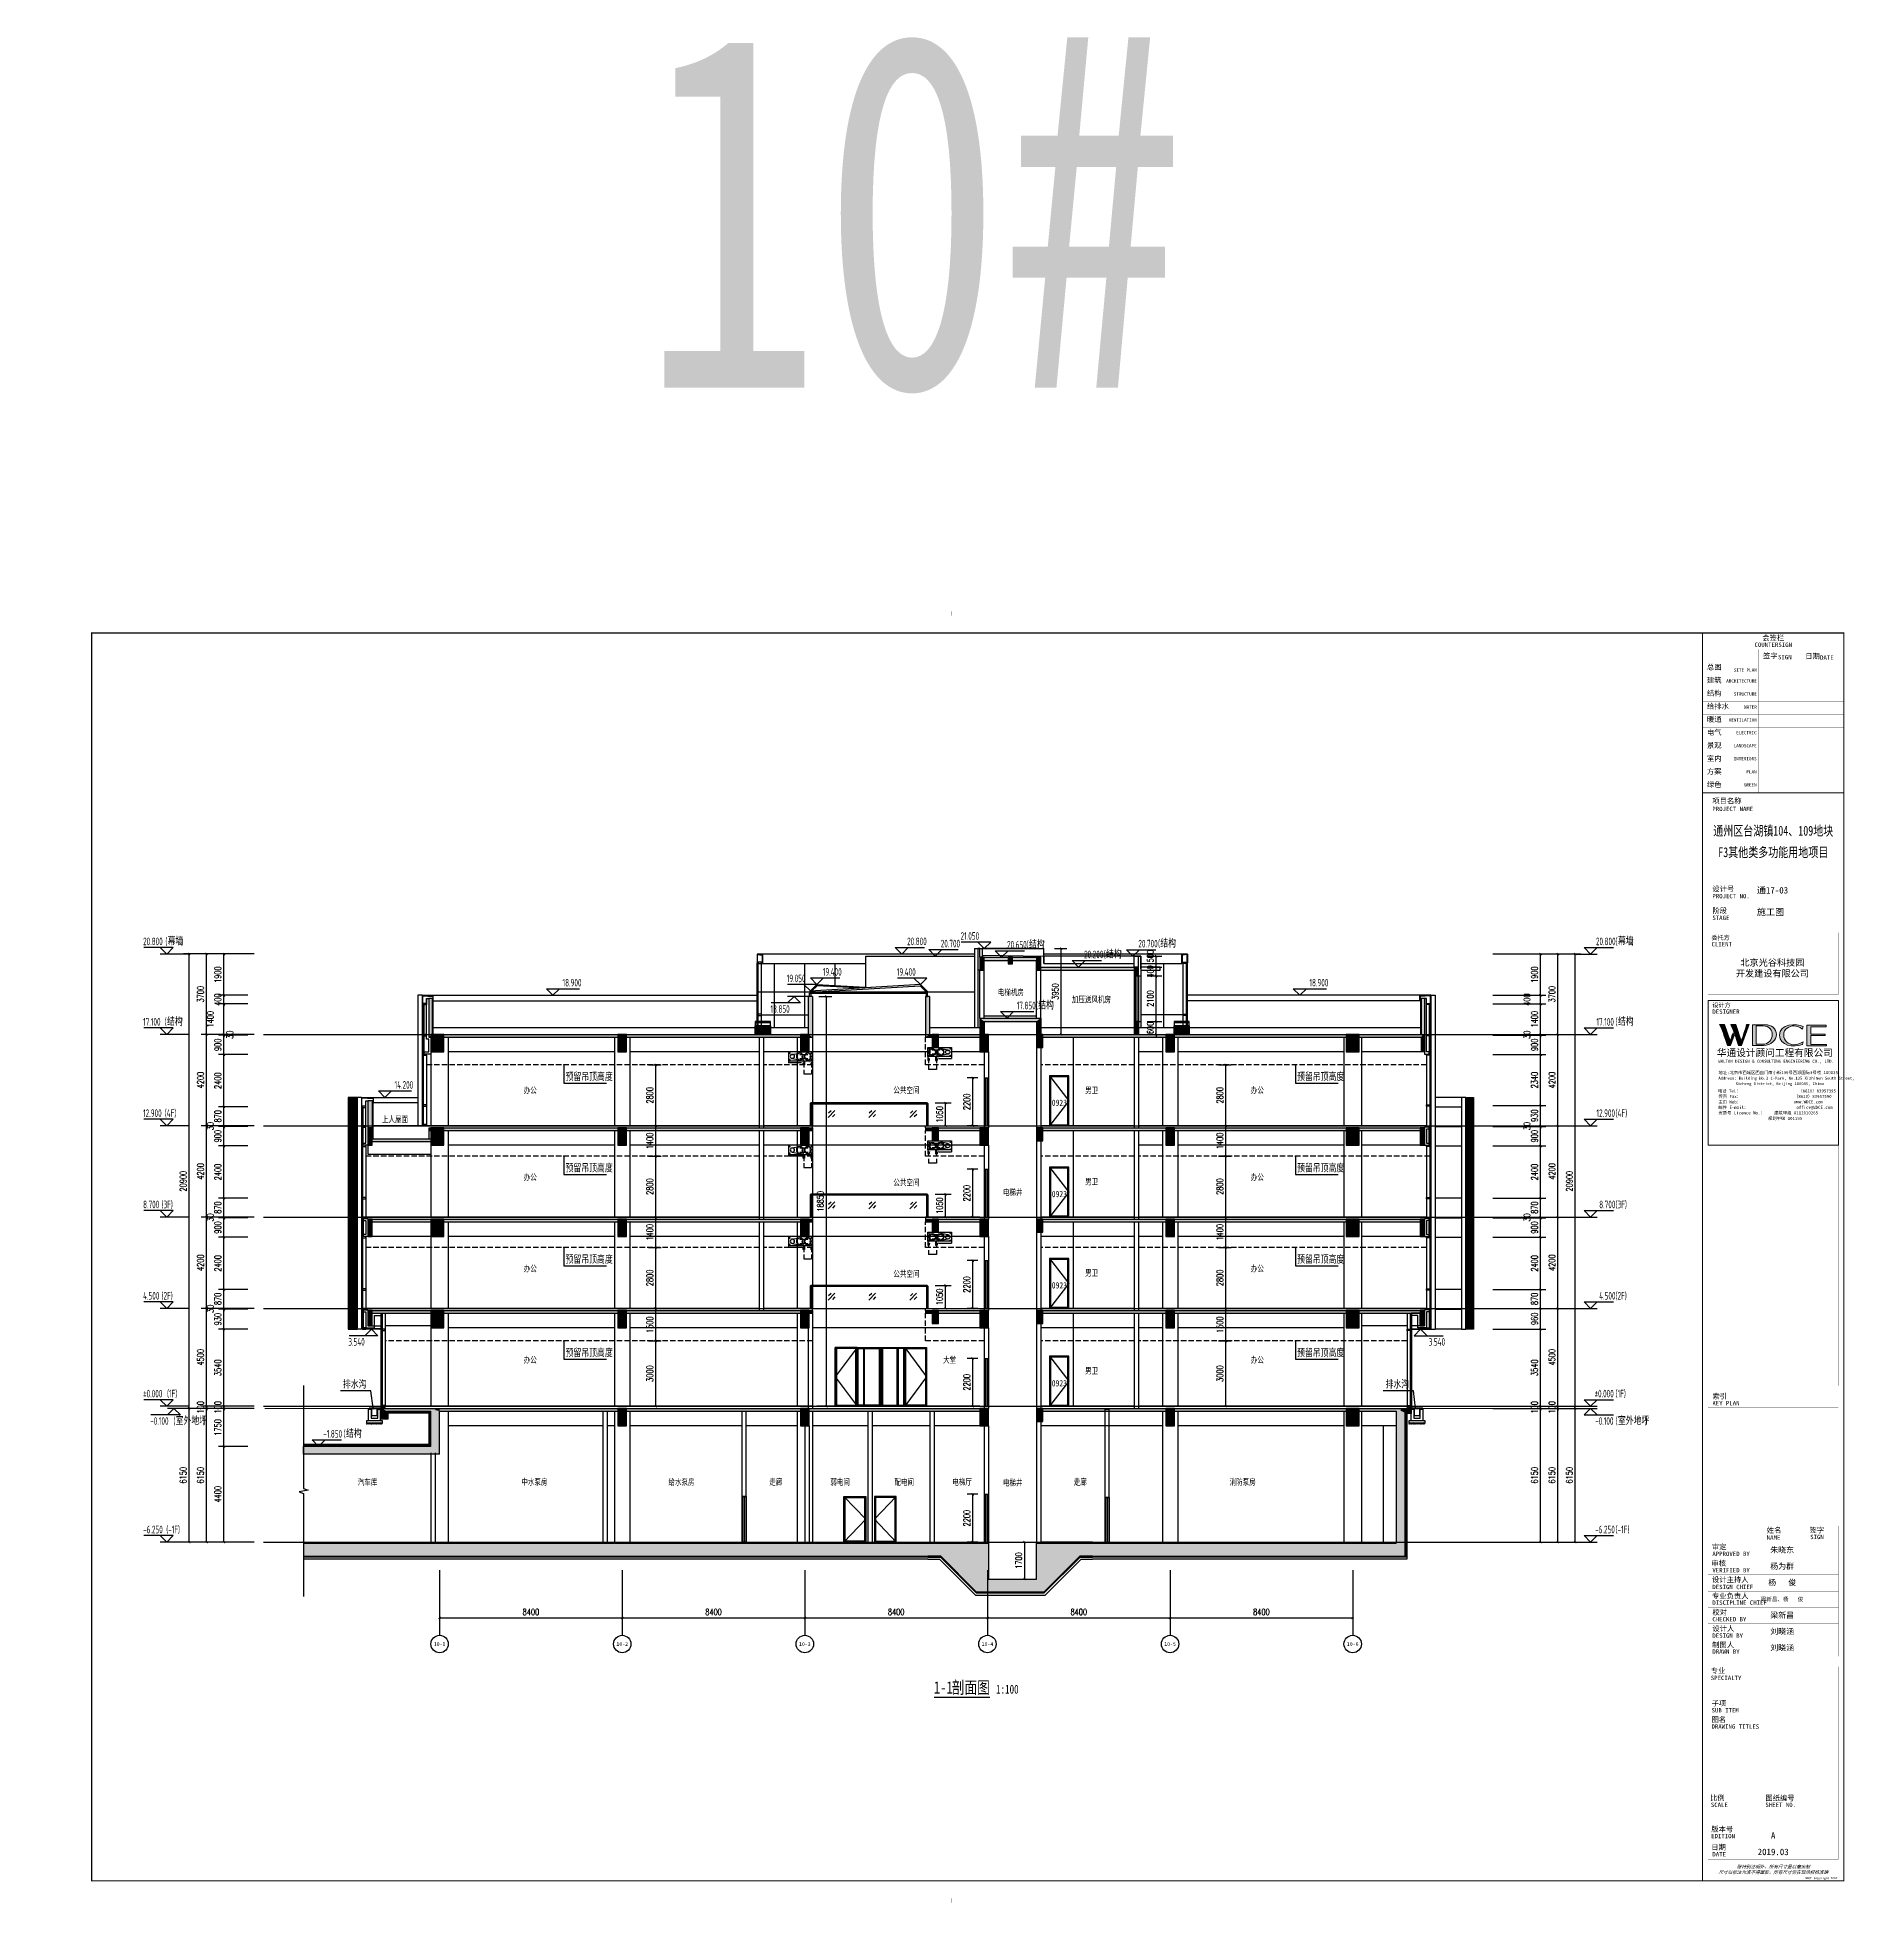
# Model space of a CAD drawing. Extents: x 1106790 to 1313746, y -134124 to 12249.
# Drawn here: x 1145541 to 1229646, y -74724 to 11076 of the extents above; entities that cross this region are included whole.
import ezdxf
from ezdxf.enums import TextEntityAlignment as Align

# ---------------------------------------------------------------- set-up
doc = ezdxf.new("R2010")
doc.units = 0
doc.header["$LTSCALE"] = 1000
doc.header["$MEASUREMENT"] = 0
doc.linetypes.add('DASH', pattern=[0.35, 0.25, -0.1])
for name, color, linetype in [('00-图签签名_10', 10, 'Continuous'), ('01-标注_尺寸', 124, 'Continuous'), ('01-标注_标高', 200, 'Continuous'), ('01-标注_符号', 200, 'Continuous'), ('01-标注_轴线坐标', 132, 'Continuous'), ('02-TEXT_房间', 7, 'Continuous'), ('02-TEXT_标注', 130, 'Continuous'), ('02-TEXT_轴号', 7, 'Continuous'), ('05-填充_天正', 26, 'Continuous'), ('A-C_玻璃幕墙', 140, 'Continuous'), ('A-C_窗', 140, 'Continuous'), ('A-C_门', 150, 'Continuous'), ('A-D_龙骨', 131, 'Continuous'), ('A-E_栏杆', 232, 'Continuous'), ('A-O_屋面', 201, 'Continuous'), ('A-O_防水层', 222, 'Continuous'), ('A-STR_门窗', 140, 'Continuous'), ('A-SUR_保温', 222, 'Continuous'), ('A-SUR_吊顶', 40, 'Continuous'), ('A-SUR_看线', 231, 'Continuous'), ('A-SUR_面层', 191, 'Continuous'), ('A-TECH_结构', 21, 'Continuous'), ('A-金属背板', 30, 'Continuous'), ('A_STR-砌块墙', 121, 'Continuous'), ('A_STR-砼墙', 51, 'Continuous'), ('A_STR-砼柱', 51, 'Continuous'), ('D_铝板', 181, 'Continuous'), ('DIM_SYMB', 200, 'Continuous'), ('PUB_HATCH', 8, 'Continuous'), ('SURFACE', 6, 'Continuous'), ('构造物', 145, 'Continuous')]:
    doc.layers.add(name, color=color, linetype=linetype)
doc.layers.add('04-不打印_辅助线', color=165, linetype='Continuous', plot=False)
doc.styles.add('_TCH_AXIS', font='STXIHEI.TTF')
doc.styles.add('_TCH_DIM', font='ROS1', dxfattribs={"width": 0.8, "bigfont": 'JD'})
doc.styles.add('_TCH_DIM_T3', font='SIMPLEX', dxfattribs={"width": 0.705882, "bigfont": 'GBCBIG'})
doc.styles.get("Standard").update_dxf_attribs({"font": 'STXIHEI.TTF', "width": 0.75})
doc.styles.add('华文细黑', font='STXIHEI.TTF', dxfattribs={"height": 10})
doc.styles.add('图签信息$0$hwxh', font='STXIHEI.TTF')
doc.styles.add('图签信息$0$华文细黑', font='STXIHEI.TTF', dxfattribs={"height": 10})
doc.dimstyles.new('_TCH_ARCH&&100', dxfattribs={"dimtxt": 297.5, "dimasz": 100, "dimexe": 250, "dimexo": 300, "dimgap": 126.25, "dimtad": 1, "dimdec": 0, "dimzin": 0, "dimdsep": 46, "dimtxsty": '_TCH_DIM_T3', "dimblk": 'ARCHTICK', "dimcen": 0.09, "dimclrt": 7, "dimazin": 2, "dimtfac": 1, "dimtdec": 0, "dimtix": 1, "dimtmove": 2, "dimatfit": 3, "dimfxl": 0, "dimtolj": 1, "dimtzin": 0, "dimarcsym": 0})
pattern_1 = [(45, (4697.017, 670), (-17.96051, 17.96051), []), (45, (4714.977, 670), (-17.96051, 17.96051), [12.7, -6.35])]

msp = doc.modelspace()

# ---------------------------------------------------------------- texts
at = {"layer": '02-TEXT_房间', "width": 0.75}
for s, p in [('电梯机房', (1189723.8, -32994.3)), ('加压送风机房', (1193131.5, -33322.6)), ('办公', (1167916.4, -37498.9)), ('公共空间', (1184919.4, -37490.9)), ('男卫', (1193738.9, -37498.9)), ('办公', (1201363.3, -37498.9)), ('上人屋面', (1161396.5, -38833)), ('办公', (1167916.4, -41498.9)), ('办公', (1201363.3, -41498.9)), ('公共空间', (1184919.4, -41740.9)), ('电梯井', (1189960.8, -42190.7)), ('男卫', (1193738.9, -41698.9)), ('办公', (1167916.4, -45698.9)), ('办公', (1201363.3, -45698.9)), ('公共空间', (1184919.4, -45940.9)), ('男卫', (1193738.9, -45898.9)), ('办公', (1167916.4, -49898.9)), ('大堂', (1187209, -49898.9)), ('办公', (1201363.3, -49898.9)), ('男卫', (1193738.9, -50398.9)), ('汽车库', (1160280.4, -55519.2)), ('中水泵房', (1167809.3, -55511.9)), ('给水泵房', (1174573.1, -55519.2)), ('走廊', (1179211.6, -55513.8)), ('弱电间', (1182017.7, -55516.9)), ('配电间', (1184968.3, -55516.9)), ('电梯厅', (1187629.2, -55516.1)), ('电梯井', (1189960.8, -55546.8)), ('走廊', (1193217, -55513.8)), ('消防泵房', (1200388.2, -55513.8))]:
    msp.add_text(s, height=285.43, dxfattribs=at).set_placement(p)
at = {"layer": '02-TEXT_标注', "width": 0.75}
for s, height, p in [('10#', 16310.04, (1173298.7, -5034.3)), ('1-1', 570.85, (1186781.2, -65109.4)), ('剖面图', 570.85, (1187606.5, -65109.4)), ('1:100', 407.75, (1189641, -65109.4))]:
    msp.add_text(s, height=height, dxfattribs=at).set_placement(p)
at = {"layer": '02-TEXT_标注', "style": '_TCH_DIM'}
for s, height, width, p in [('20.800', 350, 0.64, (1150407.3, -30683.5)), ('(', 350, 0.64, (1151430.3, -30683.5)), ('幕墙', 347.29, 0.8, (1151534.8, -30683.5)), (')', 350, 0.64, (1152155.6, -30683.5)), ('20.800', 350, 0.64, (1185551.7, -30683.5)), ('20.700', 350, 0.64, (1187099.2, -30783.5)), ('21.050', 350, 0.64, (1188012.6, -30433.5)), ('20.650', 350, 0.64, (1190147.7, -30833.5)), ('(', 350, 0.64, (1191054.2, -30833.5)), ('结构', 347.29, 0.8, (1191158.8, -30833.5)), (')', 350, 0.64, (1191779.6, -30833.5)), ('20.700', 350, 0.64, (1196188.5, -30785.1)), ('(', 350, 0.64, (1197095, -30785.1)), ('结构', 347.29, 0.8, (1197199.5, -30785.1)), (')', 350, 0.64, (1197820.3, -30785.1)), ('20.800', 350, 0.64, (1217238.7, -30683.5)), ('(', 350, 0.64, (1218145.2, -30683.5)), ('幕墙', 347.29, 0.8, (1218249.8, -30683.5)), (')', 350, 0.64, (1218870.5, -30683.5)), ('19.400', 350, 0.64, (1181672.9, -32085)), ('19.400', 350, 0.64, (1185077.9, -32089.5)), ('20.200', 350, 0.64, (1193692.1, -31283.5)), ('(', 350, 0.64, (1194598.7, -31283.5)), ('结构', 347.29, 0.8, (1194703.2, -31283.5)), (')', 350, 0.64, (1195324, -31283.5)), ('18.900', 350, 0.64, (1169702.4, -32583.5)), ('19.050', 350, 0.64, (1180013.9, -32385)), ('18.900', 350, 0.64, (1204058.5, -32583.5)), ('18.850', 350, 0.64, (1179263.8, -33793.5)), ('17.850', 350, 0.64, (1190594.3, -33633.5)), ('(', 350, 0.64, (1191478.5, -33633.5)), ('结构', 347.29, 0.8, (1191583, -33633.5)), (')', 350, 0.64, (1192203.8, -33633.5)), ('17.100', 350, 0.64, (1150407.3, -34383.5)), ('(', 350, 0.64, (1151404.5, -34383.5)), ('结构', 347.29, 0.8, (1151509.1, -34383.5)), (')', 350, 0.64, (1152129.8, -34383.5)), ('17.100', 350, 0.64, (1217261.1, -34383.5)), ('(', 350, 0.64, (1218145.2, -34383.5)), ('结构', 347.29, 0.8, (1218249.8, -34383.5)), (')', 350, 0.64, (1218870.5, -34383.5)), ('预留吊顶高度', 347.29, 0.8, (1169844, -36927)), ('预留吊顶高度', 347.29, 0.8, (1203491.2, -36927)), ('14.200', 350, 0.64, (1161974.5, -37283.5)), ('12.900', 350, 0.64, (1150407.3, -38583.5)), ('(4F)', 350, 0.64, (1151404.5, -38583.5)), ('12.900', 350, 0.64, (1217261.1, -38583.5)), ('(4F)', 350, 0.64, (1218145.2, -38583.5)), ('预留吊顶高度', 347.29, 0.8, (1169844, -41127)), ('预留吊顶高度', 347.29, 0.8, (1203491.2, -41127)), ('8.700', 350, 0.64, (1150407.3, -42783.5)), ('(3F)', 350, 0.64, (1151258.6, -42783.5)), ('8.700', 350, 0.64, (1217388, -42783.5)), ('(3F)', 350, 0.64, (1218145.2, -42783.5)), ('预留吊顶高度', 347.29, 0.8, (1169844, -45327)), ('预留吊顶高度', 347.29, 0.8, (1203491.2, -45327)), ('4.500', 350, 0.64, (1150407.3, -46983.5)), ('(2F)', 350, 0.64, (1151258.6, -46983.5)), ('4.500', 350, 0.64, (1217388, -46983.5)), ('(2F)', 350, 0.64, (1218145.2, -46983.5)), ('3.540', 350, 0.64, (1159849.4, -49103.5)), ('3.540', 350, 0.64, (1209546.4, -49103.5)), ('预留吊顶高度', 347.29, 0.8, (1169844, -49627)), ('预留吊顶高度', 347.29, 0.8, (1203491.2, -49627)), ('%%P0.000', 350, 0.64, (1150407.3, -51483.5)), ('(1F)', 350, 0.64, (1151507.6, -51483.5)), ('%%P0.000', 350, 0.64, (1217171.5, -51483.5)), ('(1F)', 350, 0.64, (1218145.2, -51483.5)), ('-0.100', 350, 0.64, (1150736.3, -52743.5)), ('(', 350, 0.64, (1151802.3, -52743.5)), ('室外地坪', 347.29, 0.8, (1151906.8, -52743.5)), (')', 350, 0.64, (1153148.4, -52743.5)), ('-1.850', 350, 0.64, (1158692.4, -53333.5)), ('(', 350, 0.64, (1159636.3, -53333.5)), ('结构', 347.29, 0.8, (1159740.8, -53333.5)), (')', 350, 0.64, (1160361.6, -53333.5)), ('-0.100', 350, 0.64, (1217201.4, -52743.5)), ('(', 350, 0.64, (1218145.2, -52743.5)), ('室外地坪', 347.29, 0.8, (1218249.8, -52743.5)), (')', 350, 0.64, (1219491.3, -52743.5)), ('-6.250', 350, 0.64, (1150407.3, -57733.5)), ('(-1F)', 350, 0.64, (1151473.2, -57733.5)), ('-6.250', 350, 0.64, (1217201.4, -57733.5)), ('(-1F)', 350, 0.64, (1218145.2, -57733.5))]:
    msp.add_text(s, height=height, dxfattribs=dict(at, width=width)).set_placement(p)
at = {"layer": '02-TEXT_轴号', "style": '_TCH_AXIS'}
for s, height, width, p, p2 in [('10-1', 186.38, 0.894737, (1163783.6, -62919.4), (1164311.7, -62919.4)), ('10-2', 168.63, 0.904762, (1172180.6, -62910.6), (1172714.7, -62910.6)), ('10-3', 168.63, 0.904762, (1180580.6, -62910.6), (1181114.7, -62910.6)), ('10-4', 168.63, 0.904762, (1188980.6, -62910.6), (1189514.7, -62910.6)), ('10-5', 168.63, 0.904762, (1197380.6, -62910.6), (1197914.7, -62910.6)), ('10-6', 168.63, 0.904762, (1205780.6, -62910.6), (1206314.7, -62910.6))]:
    msp.add_text(s, height=height, dxfattribs=dict(at, width=width)).set_placement(p, p2, align=Align.FIT)

# ---------------------------------------------------------------- blocks, each defined once
blk = doc.blocks.new('kyuhtr')
at = {"const_width": 20}
blk.add_lwpolyline([(50, 0), (0, 0)], dxfattribs=at)
blk.add_lwpolyline([(50, -30), (200, -30), (200, 30), (50, 30)], close=True)
blk = doc.blocks.new('A$C19DA4980')
for points in [[(0, 2700), (4200, 2700), (4200, 0), (0, 0)], [(1000, 2700), (0, 2700), (0, 0), (1000, 0)], [(950, 2650), (50, 2650), (50, 50), (950, 50)], [(1050, 2650), (1300, 2650), (1300, 50), (1050, 50)], [(1350, 2650), (2025, 2650), (2025, 50), (1350, 50)], [(2850, 2650), (2175, 2650), (2175, 50), (2850, 50)], [(3150, 2650), (2900, 2650), (2900, 50), (3150, 50)], [(3200, 2700), (4200, 2700), (4200, 0), (3200, 0)], [(3250, 2650), (4150, 2650), (4150, 50), (3250, 50)]]:
    blk.add_lwpolyline(points, close=True)
for points in [[(1000, 2700), (0, 1350), (1000, 0)], [(2075, 2700), (2075, 0)], [(2125, 2700), (2125, 0)], [(3200, 2700), (4200, 1350), (3200, 0)]]:
    blk.add_lwpolyline(points)
blk = doc.blocks.new('电梯门')
for points in [[(0, 2200), (0, 0)], [(0, 2200), (200, 2200)], [(67, 2200), (67, 0)], [(133, 2200), (133, 0)], [(200, 2200), (200, 0)], [(0, 0), (200, 0)]]:
    blk.add_lwpolyline(points)
blk = doc.blocks.new('门0923')
for points in [[(0, 0), (900, 0), (900, 2300), (0, 2300)], [(50, 50), (850, 50), (850, 2250), (50, 2250)]]:
    blk.add_lwpolyline(points, close=True)
blk.add_lwpolyline([(0, 2300), (900, 1150), (0, 0)])
at = {"layer": '04-不打印_辅助线', "width": 0.75}
blk.add_text('0923', height=285.4, dxfattribs=at).set_placement((109, 916))
blk = doc.blocks.new('双轨双帘防火卷帘门')
for p, q in [((-100, 0), (800, 0)), ((-100, -339), (-100, 0)), ((800, 0), (800, -409)), ((800, -339), (-100, -339)), ((-100, -339), (-100, -489)), ((-100, -489), (-85, -489)), ((-85, -489), (-85, -474)), ((-1, -152), (-67, -355)), ((-55, -474), (-55, -489)), ((-55, -489), (-40, -489)), ((-40, -409), (-40, -489)), ((375, -95), (75, -95)), ((375, -255), (75, -255)), ((200, -339), (200, -489)), ((200, -489), (215, -489)), ((215, -489), (215, -474)), ((299, -152), (233, -355)), ((245, -474), (245, -489)), ((245, -489), (260, -489)), ((260, -409), (260, -489)), ((310, -409), (800, -409)), ((669, -96), (398, -47)), ((669, -254), (398, -303))]:
    blk.add_line(p, q)
at = {"const_width": 5}
for points in [[(-60, -339, 0.285714), (-60, -409), (10, -409), (10, -339)], [(240, -339, 0.285714), (240, -409), (310, -409), (310, -339)]]:
    blk.add_lwpolyline(points, format="xyb", close=True, dxfattribs=at)
for points in [[(75, -95, -1), (75, -255, -1), (75, -95, -1)], [(375, -95, -1), (375, -255, -1), (375, -95, -1)], [(655, -135, -1), (655, -215, -1), (655, -135, 687123916425.603516)]]:
    blk.add_lwpolyline(points, format="xyb", dxfattribs=at)
for centre, radius in [((-50, -50), 10), ((75, -175), 130), ((-45, -300), 10), ((75, -175), 120), ((375, -175), 130), ((375, -175), 120), ((655, -175), 80), ((750, -50), 10), ((750, -300), 10)]:
    blk.add_circle(centre, radius)
blk.add_arc((296, -374), 66.3, 162.95881, 180)
blk = doc.blocks.new('A$C37606C6C')
at = {"layer": 'A-STR_门窗', "linetype": 'DASH'}
for p, q in [((-153, -471), (-153, -1018)), ((213, -471), (213, -1018))]:
    blk.add_line(p, q, dxfattribs=at)
at = {"layer": 'A-STR_门窗'}
blk.add_line((-153, -1018), (213, -1018), dxfattribs=at)
at = {"layer": 'A-SUR_看线', "xscale": -1.222222222224259, "yscale": 1.222222222224259, "zscale": 1.222222222224259}
blk.add_blockref('双轨双帘防火卷帘门', (128, 0), dxfattribs=at)
blk = doc.blocks.new('图签信息$0$WDCE Copyright200X')
at = {"const_width": 0.016}
blk.add_lwpolyline([(-10.6, 1.26, 1), (-11.4, 1.26, 1)], format="xyb", close=True, dxfattribs=at)
at = {"style": '图签信息$0$华文细黑'}
for s, p in [('WDCE ', (-11.46, 0.5)), ('     Copyright ', (-3.51, 0.5))]:
    blk.add_text(s, height=1, dxfattribs=at).set_placement(p, align=Align.BOTTOM_RIGHT)
blk.add_text('c', height=0.6, dxfattribs=at).set_placement((-11.04, 1.35), align=Align.MIDDLE_CENTER)
blk.add_attdef('200X', text='', height=1, dxfattribs=at).set_placement((-0.45, 0.5), align=Align.BOTTOM_RIGHT)
blk = doc.blocks.new('图签信息$0$logo2')
h = blk.add_hatch(color=7)
h.paths.add_polyline_path([(19.02, -7.36), (15.84, -7.36), (15.84, -3.97), (18.97, -3.97), (18.97, -4.24), (16.46, -4.24), (16.46, -5.45), (18.81, -5.45), (18.81, -5.69), (16.47, -5.69), (16.47, -7.12), (19.02, -7.12)])
edge = h.paths.add_edge_path()
edge.add_spline(control_points=[(15.26, -4.21), (15.26, -4.21), (15.13, -4.65), (15.13, -4.65), (15.13, -4.65), (14.62, -4.1), (13.73, -4.1), (13.04, -4.1), (12.07, -4.54), (12.08, -5.62), (12.08, -6.49), (12.77, -7.16), (13.73, -7.17), (14.66, -7.17), (15.23, -6.68), (15.23, -6.68), (15.23, -6.68), (15.16, -7.11), (15.16, -7.11), (13.63, -7.7), (11.42, -7.29), (11.41, -5.64), (11.4, -3.72), (14.16, -3.66), (15.26, -4.21)], knot_values=[0, 0, 0, 0, 1, 1, 1, 2, 2, 2, 3, 3, 3, 4, 4, 4, 5, 5, 5, 6, 6, 6, 7, 7, 7, 8, 8, 8, 8], degree=3, periodic=0)
edge = h.paths.add_edge_path(flags=16)
edge.add_spline(control_points=[(10.23, -5.57), (10.23, -5.16), (10.12, -4.83), (9.9, -4.58), (9.63, -4.27), (9.23, -4.12), (8.69, -4.12), (8.69, -4.12), (7.64, -4.12), (7.64, -4.12), (7.64, -4.12), (7.64, -7.1), (7.64, -7.1), (7.64, -7.1), (8.66, -7.1), (8.66, -7.1), (9.13, -7.1), (9.52, -6.93), (9.82, -6.6), (10.09, -6.31), (10.23, -5.96), (10.23, -5.57)], knot_values=[0, 0, 0, 0, 1, 1, 1, 2, 2, 2, 3, 3, 3, 4, 4, 4, 5, 5, 5, 6, 6, 6, 7, 7, 7, 7], degree=3, periodic=0)
edge = h.paths.add_edge_path()
edge.add_spline(control_points=[(10.92, -5.51), (10.92, -5.96), (10.72, -6.37), (10.34, -6.72), (9.92, -7.1), (9.41, -7.29), (8.82, -7.29), (8.82, -7.29), (7.03, -7.29), (7.03, -7.29), (7.03, -7.29), (7.03, -3.92), (7.03, -3.92), (7.03, -3.92), (9.1, -3.92), (9.1, -3.92), (9.59, -3.92), (10.01, -4.06), (10.36, -4.34), (10.73, -4.64), (10.92, -5.03), (10.92, -5.51)], knot_values=[0, 0, 0, 0, 1, 1, 1, 2, 2, 2, 3, 3, 3, 4, 4, 4, 5, 5, 5, 6, 6, 6, 7, 7, 7, 7], degree=3, periodic=0)
at = {"lineweight": 0}
blk.add_lwpolyline([(19.02, -7.36), (15.84, -7.36), (15.84, -3.97), (18.97, -3.97), (18.97, -4.24), (16.46, -4.24), (16.46, -5.45), (18.81, -5.45), (18.81, -5.69), (16.47, -5.69), (16.47, -7.12), (19.02, -7.12), (19.02, -7.36)], dxfattribs=at)
for points, knots in [([(10.92, -5.51), (10.92, -5.96), (10.72, -6.37), (10.34, -6.72), (9.92, -7.1), (9.41, -7.29), (8.82, -7.29), (8.82, -7.29), (7.03, -7.29), (7.03, -7.29), (7.03, -7.29), (7.03, -3.92), (7.03, -3.92), (7.03, -3.92), (9.1, -3.92), (9.1, -3.92), (9.59, -3.92), (10.01, -4.06), (10.36, -4.34), (10.73, -4.64), (10.92, -5.03), (10.92, -5.51)], [0, 0, 0, 0, 1, 1, 1, 2, 2, 2, 3, 3, 3, 4, 4, 4, 5, 5, 5, 6, 6, 6, 7, 7, 7, 7]), ([(10.23, -5.57), (10.23, -5.16), (10.12, -4.83), (9.9, -4.58), (9.63, -4.27), (9.23, -4.12), (8.69, -4.12), (8.69, -4.12), (7.64, -4.12), (7.64, -4.12), (7.64, -4.12), (7.64, -7.1), (7.64, -7.1), (7.64, -7.1), (8.66, -7.1), (8.66, -7.1), (9.13, -7.1), (9.52, -6.93), (9.82, -6.6), (10.09, -6.31), (10.23, -5.96), (10.23, -5.57)], [0, 0, 0, 0, 1, 1, 1, 2, 2, 2, 3, 3, 3, 4, 4, 4, 5, 5, 5, 6, 6, 6, 7, 7, 7, 7]), ([(15.26, -4.21), (15.26, -4.21), (15.13, -4.65), (15.13, -4.65), (15.13, -4.65), (14.62, -4.1), (13.73, -4.1), (13.04, -4.1), (12.07, -4.54), (12.08, -5.62), (12.08, -6.49), (12.77, -7.16), (13.73, -7.17), (14.66, -7.17), (15.23, -6.68), (15.23, -6.68), (15.23, -6.68), (15.16, -7.11), (15.16, -7.11), (13.63, -7.7), (11.42, -7.29), (11.41, -5.64), (11.4, -3.72), (14.16, -3.66), (15.26, -4.21)], [0, 0, 0, 0, 1, 1, 1, 2, 2, 2, 3, 3, 3, 4, 4, 4, 5, 5, 5, 6, 6, 6, 7, 7, 7, 8, 8, 8, 8])]:
    blk.add_open_spline(points, degree=3, knots=knots, dxfattribs=at)
blk = doc.blocks.new('图签信息$0$logo1')
h = blk.add_hatch(color=8)
edge = h.paths.add_edge_path()
edge.add_spline(control_points=[(3.86, -5.21), (3.63, -5.88), (3.39, -6.56), (3.39, -6.56), (3.39, -6.56), (2.5, -3.91), (2.5, -3.91), (2.5, -3.91), (1.8, -3.91), (1.69, -3.91), (2.02, -4.39), (2.95, -7.27), (2.95, -7.27), (2.95, -7.27), (3.44, -7.27), (3.44, -7.27), (3.44, -7.27), (4.03, -5.66), (4.03, -5.66), (4.03, -5.66), (3.86, -5.21), (3.86, -5.21)], knot_values=[0, 0, 0, 0, 1, 1, 1, 2, 2, 2, 3, 3, 3, 4, 4, 4, 5, 5, 5, 6, 6, 6, 7, 7, 7, 7], degree=3, periodic=0)
h = blk.add_hatch(color=7)
edge = h.paths.add_edge_path()
edge.add_spline(control_points=[(6.04, -3.91), (6.09, -4.1), (5.2, -6.56), (5.2, -6.56), (5.2, -6.56), (4.3, -3.91), (4.3, -3.91), (4.3, -3.91), (3.6, -3.91), (3.49, -3.91), (3.82, -4.39), (4.75, -7.27), (4.75, -7.27), (4.75, -7.27), (5.24, -7.27), (5.24, -7.27), (5.24, -7.27), (6.33, -4.3), (6.33, -4.3), (6.33, -4.3), (6.48, -3.91), (6.48, -3.91), (6.48, -3.91), (6.21, -3.91), (6.04, -3.91)], knot_values=[0, 0, 0, 0, 1, 1, 1, 2, 2, 2, 3, 3, 3, 4, 4, 4, 5, 5, 5, 6, 6, 6, 7, 7, 7, 8, 8, 8, 8], degree=3, periodic=0)
at = {"color": 8, "lineweight": 0}
blk.add_open_spline([(3.86, -5.21), (3.63, -5.88), (3.39, -6.56), (3.39, -6.56), (3.39, -6.56), (2.5, -3.91), (2.5, -3.91), (2.5, -3.91), (1.8, -3.91), (1.69, -3.91), (2.02, -4.39), (2.95, -7.27), (2.95, -7.27), (2.95, -7.27), (3.44, -7.27), (3.44, -7.27), (3.44, -7.27), (4.03, -5.66), (4.03, -5.66), (4.03, -5.66), (3.86, -5.21), (3.86, -5.21)], degree=3, knots=[0, 0, 0, 0, 1, 1, 1, 2, 2, 2, 3, 3, 3, 4, 4, 4, 5, 5, 5, 6, 6, 6, 7, 7, 7, 7], dxfattribs=at)
at = {"lineweight": 0}
blk.add_open_spline([(6.04, -3.91), (6.09, -4.1), (5.2, -6.56), (5.2, -6.56), (5.2, -6.56), (4.3, -3.91), (4.3, -3.91), (4.3, -3.91), (3.6, -3.91), (3.49, -3.91), (3.82, -4.39), (4.75, -7.27), (4.75, -7.27), (4.75, -7.27), (5.24, -7.27), (5.24, -7.27), (5.24, -7.27), (6.33, -4.3), (6.33, -4.3), (6.33, -4.3), (6.48, -3.91), (6.48, -3.91), (6.48, -3.91), (6.21, -3.91), (6.04, -3.91)], degree=3, knots=[0, 0, 0, 0, 1, 1, 1, 2, 2, 2, 3, 3, 3, 4, 4, 4, 5, 5, 5, 6, 6, 6, 7, 7, 7, 8, 8, 8, 8], dxfattribs=at)
blk.add_blockref('图签信息$0$logo2', (0, 0))
blk = doc.blocks.new('图签信息$0$时间-logo')
at = {"layer": 'Defpoints', "lineweight": 0}
blk.add_lwpolyline([(0, -23.46), (-21.17, -23.46), (-21.17, 0), (0, 0), (0, -23.46)], dxfattribs=at)
blk.add_blockref('图签信息$0$logo1', (-20.97, 0))
at = {"style": '图签信息$0$hwxh'}
for s, height, p in [('华通设计顾问工程有限公司 ', 1.15, (-19.73, -9.05)), ('WALTON DESIGN & CONSULTING ENGINEERING CO., LTD.', 0.5, (-19.5, -10.1)), ('地址:北京市西城区西直门南小街135号西派国际3号楼 100035', 0.5, (-19.48, -11.94)), ('电话 Tel：                        （8610）83957395 ', 0.5, (-19.56, -14.91)), ('Address: Building No.3 C-Park, No.135 Xizhimen South Street, ', 0.47, (-19.48, -12.83)), ('Xicheng District, Beijing 100035, China ', 0.47, (-16.69, -13.72)), ('传真 Fax：                      （8610）83957590 ', 0.5, (-19.48, -15.8)), ('主页 Web：                      www.WDCE.com ', 0.5, (-19.48, -16.69)), ('资质号 Licence No.：    建筑甲级 A111010265 ', 0.5, (-19.48, -18.47)), ('邮件 E-mail：                    office@WDCE.com ', 0.5, (-19.48, -17.58)), ('   规划甲级 101195', 0.5, (-12.6, -19.36))]:
    blk.add_text(s, height=height, dxfattribs=at).set_placement(p)
blk = doc.blocks.new('图签信息')
at = {"const_width": 0.5}
for points in [[(-65, 574), (-65, 500.5), (0, 500.5), (0, 574)], [(-65, 0), (0, 0), (0, 500.5), (-65, 500.5)]]:
    blk.add_lwpolyline(points, close=True, dxfattribs=at)
at = {"const_width": 0.05}
for points in [[(-65, 566.5), (0, 566.5)], [(-39.14, 566.5), (-39.14, 500.5)], [(-19.1, 566.5), (-19.1, 500.5)], [(-65, 560.5), (0, 560.5)], [(-65, 554.5), (0, 554.5)], [(-65, 548.5), (0, 548.5)], [(-65, 542.5), (0, 542.5)], [(-65, 536.5), (0, 536.5)], [(-65, 530.5), (0, 530.5)], [(-65, 524.5), (0, 524.5)], [(-65, 518.5), (0, 518.5)], [(-65, 512.5), (0, 512.5)], [(-65, 512.5), (0, 512.5)], [(-65, 506.5), (0, 506.5)], [(-65, 500.5), (0, 500.5)], [(-62.5, 450.87), (-2.5, 450.87)], [(-62.5, 440.87), (-2.5, 440.87)], [(-2.5, 407.85), (-2.5, 436.12), (-62.5, 436.12), (-62.5, 407.85)], [(-62.5, 407.85), (-2.5, 407.85)], [(-62.5, 404.92), (-62.5, 227.83)], [(-62.5, 404.92), (-2.5, 404.92)], [(-62.5, 227.83), (-2.5, 227.83), (-2.5, 404.92)], [(-57.5, 338.36), (-7.5, 338.36)], [(-57.5, 288.83), (-7.5, 288.83)], [(-57.5, 234.85), (-7.5, 234.85)], [(-62.5, 227.83), (-2.5, 227.83)], [(-62.5, 217.74), (-2.5, 217.74)], [(-62.5, 103.26), (-2.5, 103.26), (-2.5, 163.26), (-62.5, 163.26), (-62.5, 103.26)], [(-37.5, 163.26), (-37.5, 103.26)], [(-20, 163.26), (-20, 103.26)], [(-62.5, 155.76), (-2.5, 155.76)], [(-62.5, 148.26), (-2.5, 148.26)], [(-62.5, 140.76), (-2.5, 140.76)], [(-62.5, 133.26), (-2.5, 133.26)], [(-62.5, 125.76), (-2.5, 125.76)], [(-62.5, 118.26), (-2.5, 118.26)], [(-62.5, 110.76), (-2.5, 110.76)], [(-62.5, 98.5), (-2.5, 98.5), (-2.5, 10), (-62.5, 10), (-62.5, 98.5)], [(-62.5, 83.5), (-2.5, 83.5)], [(-62.5, 76), (-2.5, 76)], [(-62.5, 40), (-2.5, 40)], [(-37.5, 40), (-37.5, 26)], [(-62.5, 26), (-2.5, 26)], [(-62.5, 18), (-2.5, 18)]]:
    blk.add_lwpolyline(points, dxfattribs=at)
at = {"ltscale": 0.001, "xscale": 2.834689937531525, "yscale": 2.834689937531525, "zscale": 2.834689937531525}
blk.add_blockref('图签信息$0$时间-logo', (-2.5, 404.92), dxfattribs=at)
blk.add_blockref('图签信息$0$WDCE Copyright200X', (-2.5, 0)).add_auto_attribs({'200X': '2007'})
at = {"style": '图签信息$0$华文细黑'}
for s, height, p in [('COUNTERSIGN', 2, (-32.5, 569.6)), ('会签栏', 2.4, (-32.5, 573))]:
    blk.add_text(s, height=height, dxfattribs=at).set_placement(p, align=Align.TOP_CENTER)
for s, height, p in [('总图', 2.4, (-63, 559.5)), ('签字', 2.4, (-37.22, 564.63)), ('SIGN', 2, (-30.32, 563.88)), ('日期', 2.4, (-17.79, 564.58)), ('DATE', 2, (-10.96, 563.7)), ('建筑', 2.4, (-63, 553.5)), ('结构', 2.4, (-63, 547.5)), ('给排水', 2.4, (-63, 541.5)), ('暖通', 2.4, (-63, 535.5)), ('景观', 2.4, (-63, 523.5)), ('电气', 2.4, (-63, 529.5)), ('室内', 2.4, (-63, 517.5)), ('方案', 2.4, (-63, 511.5)), ('绿色', 2.4, (-63, 505.5)), ('项目名称', 2.4, (-60.5, 498)), ('PROJECT NAME', 2, (-60.5, 494.08)), ('设计号', 2.4, (-60.54, 457.48)), ('PROJECT NO.', 2, (-60.5, 453.97)), ('阶段', 2.4, (-60.5, 447.47)), ('STAGE', 2, (-60.5, 443.97)), ('委托方', 2, (-60.9, 434.86)), ('CLIENT', 2, (-60.9, 431.86)), ('设计方', 2, (-60.5, 403.83)), ('DESIGNER', 2, (-60.5, 400.83)), ('索引', 2.4, (-60.5, 224.14)), ('KEY PLAN', 2, (-60.5, 220.74)), ('审定', 2.4, (-60.73, 154.81)), ('姓名', 2.4, (-35.5, 162.47)), ('NAME', 2, (-35.5, 158.96)), ('签字', 2.4, (-15.81, 162.57)), ('SIGN', 2, (-15.5, 159.2)), ('审核', 2.4, (-60.95, 147.29)), ('APPROVED BY', 2, (-60.5, 151.44)), ('设计主持人', 2.4, (-60.68, 139.76)), ('VERIFIED BY', 2, (-60.5, 143.91)), ('专业负责人', 2.4, (-60.67, 132.26)), ('DESIGN CHIEF', 2, (-60.5, 136.19)), ('DISCIPLINE CHIEF', 2, (-60.5, 128.98)), ('校对', 2.4, (-60.5, 124.76)), ('CHECKED BY', 2, (-60.5, 121.37)), ('设计人', 2.4, (-60.5, 117.26)), ('DESIGN BY', 2, (-60.5, 113.83)), ('制图人', 2.4, (-60.61, 109.76)), ('DRAWN BY', 2, (-60.5, 106.5)), ('SPECIALTY', 2, (-61.23, 94.38)), ('专业', 2.4, (-61.23, 97.93)), ('SUB ITEM', 2, (-60.88, 79.5)), ('子项', 2.4, (-60.88, 82.92)), ('DRAWING TITLES', 2, (-60.91, 72)), ('图名', 2.4, (-60.91, 75.41)), ('比例', 2.4, (-61.56, 39.42)), ('SCALE', 2, (-61.19, 36)), ('SHEET NO.', 2, (-36.1, 36)), ('图纸编号', 2.4, (-36.1, 39.32)), ('版本号', 2.4, (-61, 25.03)), ('EDITION', 2, (-61.06, 21.61)), ('日期', 2.4, (-61, 16.68)), ('DATE', 2, (-60.5, 13.26))]:
    blk.add_text(s, height=height, dxfattribs=at).set_placement(p, align=Align.TOP_LEFT)
for s, p in [('SITE PLAN', (-40.06, 557.7)), ('ARCHITECTURE', (-40.06, 552.7)), ('STRUCTURE', (-40.06, 546.7)), ('WATER', (-40.06, 540.7)), ('VENTILATION', (-40.06, 534.7)), ('ELECTRIC', (-40.14, 528.89)), ('INTERIORS', (-40.14, 516.89)), ('LANDSCAPE', (-40.14, 522.89)), ('PLAN', (-40.14, 510.89)), ('GREEN', (-40.14, 504.89))]:
    blk.add_text(s, height=1.5, dxfattribs=at).set_placement(p, align=Align.TOP_RIGHT)
at = {"color": 4, "style": '图签信息$0$华文细黑', "width": 0.75}
for s, p in [('通州区台湖镇104、109地块', (-32.5, 480.78)), ('F3其他类多功能用地项目', (-32.5, 470.91))]:
    blk.add_text(s, height=4.5, dxfattribs=at).set_placement(p, align=Align.CENTER)
at = {"color": 4, "style": '图签信息$0$华文细黑'}
for s, p in [('A', (-32.53, 19.4)), ('2019.03', (-32.53, 11.84))]:
    blk.add_text(s, height=3, dxfattribs=at).set_placement(p, align=Align.CENTER)
at = {"style": '图签信息$0$华文细黑', "oblique": 20}
for s, p in [('尺寸以标注为准不得量取，所有尺寸需在现场校核准确', (-32.5, 4)), ('除特别注明外，所有尺寸是以毫米制', (-32.5, 6.5))]:
    blk.add_text(s, height=1.5, dxfattribs=at).set_placement(p, align=Align.MIDDLE_CENTER)
at = {"color": 4, "ltscale": 0.001, "char_height": 3, "width": 58.4895, "style": '图签信息$0$华文细黑'}
for s, insert, attachment_point in [('通17-03', (-40.06, 455.51), 4), ('施工图', (-40.06, 445.51), 4), ('北京光谷科技园\\P开发建设有限公司', (-32.9, 419.71), 5)]:
    blk.add_mtext(s, dxfattribs=dict(at, insert=insert, attachment_point=attachment_point))
blk = doc.blocks.new('图签-A1')
at = {"color": 2}
blk.add_blockref('图签信息', (0, 0), dxfattribs=at)
blk = doc.blocks.new('图框-A1')
for points, const_width in [([(0, 0), (841, 0), (841, 594), (0, 594)], 0.05), ([(766, 584), (25, 584), (25, 10), (766, 10)], 0.5)]:
    blk.add_lwpolyline(points, close=True, dxfattribs=dict(const_width=const_width))
at = {"const_width": 0.05}
for points in [[(420.5, 594), (420.5, 592)], [(0, 297), (2, 297)], [(841, 297), (839, 297)], [(420.5, 0), (420.5, 2)]]:
    blk.add_lwpolyline(points, dxfattribs=at)
blk = doc.blocks.new('*U26')
at = {"layer": 'A-SUR_看线', "color": 8}
blk.add_lwpolyline([(0, 5330), (0, -5330)], dxfattribs=at)
blk = doc.blocks.new('*U27')
at = {"layer": 'A-SUR_看线', "color": 0, "linetype": 'ByBlock', "lineweight": -2, "transparency": 16777216}
for p in [(0, 0), (40, 0), (80, 0), (120, 0), (160, 0), (200, 0), (240, 0), (280, 0), (320, 0), (360, 0)]:
    blk.add_blockref('*U26', p, dxfattribs=at)
blk = doc.blocks.new('*U30')
at = {"layer": 'A-SUR_看线', "color": 8}
blk.add_lwpolyline([(-20, 5330), (20, 5330), (20, -5330), (-20, -5330)], dxfattribs=at)
blk = doc.blocks.new('*U31')
at = {"layer": 'A-金属背板', "color": 0, "linetype": 'ByBlock', "lineweight": -2, "transparency": 16777216}
for p in [(0, 0), (40, 0), (80, 0), (120, 0), (160, 0), (200, 0), (240, 0), (280, 0), (320, 0)]:
    blk.add_blockref('*U30', p, dxfattribs=at)
blk = doc.blocks.new('fdsfgdfgh')
at = {"layer": '00-图签签名_10', "attachment_point": 5, "style": '华文细黑'}
for s, insert, char_height, width in [('杨为群', (-2588, 4134), 260, 101600.4), ('朱晓东', (-2588, 4884), 260, 101600.4), ('杨   俊', (-2588, 3384), 260, 101600.4), ('梁新昌、杨   俊', (-2595, 2620), 182, 71120.28), ('梁新昌', (-2588, 1884), 260, 101600.4), ('刘晓涵', (-2588, 1134), 260, 101600.4), ('刘晓涵', (-2588, 384), 260, 101600.4)]:
    blk.add_mtext(s, dxfattribs=dict(at, insert=insert, char_height=char_height, width=width))
blk = doc.blocks.new('_FZH')
blk.add_lwpolyline([(-0.5, -0.5), (0.5, -0.5), (0.5, 0.5), (-0.5, 0.5)], close=True)
at = {"layer": 'PUB_HATCH'}
blk.add_solid([(-0.5, -0.5), (0.5, -0.5), (-0.5, 0.5), (0.5, 0.5)], dxfattribs=at)
blk = doc.blocks.new('fdsgdfhgh')
at = {"layer": 'A-O_屋面'}
blk.add_lwpolyline([(0, 550), (700, 550), (700, 600), (0, 600)], close=True, dxfattribs=at)
at = {"layer": 'A_STR-砼墙'}
for points in [[(0, 400), (700, 400), (700, 550), (0, 550)], [(0, 400), (700, 400), (700, 0), (0, 0)]]:
    blk.add_lwpolyline(points, close=True, dxfattribs=at)
at = {"layer": 'A_STR-砼柱', "xscale": 699.9999999913853, "yscale": 400.0000000033542, "zscale": 400.0000000033542, "rotation": 359.9999999995789}
blk.add_blockref('_FZH', (350, 200), dxfattribs=at)
blk = doc.blocks.new('dartt')
at = {"transparency": 33554641}
h = blk.add_hatch(dxfattribs=at)
h.set_pattern_fill('ANSI32', color=26)
h.set_pattern_definition([(45, (1294.211, 122.3605), (-3.367596, 3.367596), []), (45, (1296.4563, 122.3605), (-3.367596, 3.367596), [])])
edge = h.paths.add_edge_path()
edge.add_arc((0, 21), 4, 0, 90)
edge.add_line((0, 25), (0, 0))
edge.add_line((0, 0), (25, 0))
edge.add_arc((21, 0), 4, 0, 90)
edge.add_line((21, 4), (4, 4))
edge.add_line((4, 4), (4, 21))
blk.add_lwpolyline([(0, 25), (0, 0), (25, 0)])
blk.add_lwpolyline([(0, 25), (0, 25, -0.414214), (4, 21), (4, 4), (21, 4, -0.414214), (25, 0), (25, 0)], format="xyb")
blk = doc.blocks.new('$LinePat$素土夯实')
at = {"color": 0}
for p, q in [((0, -210), (210, 0)), ((120, -300), (420, 0)), ((420, 0), (608, -188)), ((495, -300), (795, 0)), ((615, 0), (705, -90)), ((210, -210), (300, -300)), ((315, -105), (502, -293)), ((705, -300), (795, -210))]:
    blk.add_line(p, q, dxfattribs=at)
blk = doc.blocks.new('drsrtg')
at = {"layer": '05-填充_天正'}
h = blk.add_hatch(dxfattribs=at)
h.set_pattern_fill('ANSI33', color=256, scale=8)
h.set_pattern_definition([(45, (4711.517, 670), (-17.96051, 17.96051), []), (45, (4729.477, 670), (-17.96051, 17.96051), [12.7, -6.35])])
h.paths.add_polyline_path([(-608, 580), (-608, 550), (-513, 550), (-513, 580)])
h = blk.add_hatch(dxfattribs=at)
h.set_pattern_fill('ANSI33', color=256, scale=8)
h.set_pattern_definition(pattern_1)
h.paths.add_polyline_path([(-448, 550), (-448, 580), (-498, 580), (-498, 550)])
h = blk.add_hatch(dxfattribs=at)
h.set_pattern_fill('ANSI33', color=256, scale=8)
h.set_pattern_definition(pattern_1)
h.paths.add_polyline_path([(-383, 550), (-383, 580), (-433, 580), (-433, 550)])
h = blk.add_hatch(dxfattribs=at)
h.set_pattern_fill('ANSI33', color=256, scale=8)
h.set_pattern_definition(pattern_1)
h.paths.add_polyline_path([(-318, 550), (-318, 580), (-368, 580), (-368, 550)])
h = blk.add_hatch(dxfattribs=at)
h.set_pattern_fill('ANSI33', color=256, scale=8)
h.set_pattern_definition(pattern_1)
h.paths.add_polyline_path([(-253, 550), (-253, 580), (-303, 580), (-303, 550)])
h = blk.add_hatch(dxfattribs=at)
h.set_pattern_fill('ANSI33', color=256, scale=8)
h.set_pattern_definition([(45, (4721.517, 670), (-17.96051, 17.96051), []), (45, (4739.477, 670), (-17.96051, 17.96051), [12.7, -6.35])])
h.paths.add_polyline_path([(-108, 550), (-108, 580), (-238, 580), (-238, 550)])
at = {"layer": '01-标注_符号'}
for p, q in [((-527, 1382), (-1923, 1382)), ((-433, 580), (-527, 1382))]:
    blk.add_line(p, q, dxfattribs=at)
at = {"layer": '01-标注_符号', "const_width": 40}
blk.add_lwpolyline([(-431, 560, 1), (-435, 600, 1)], format="xyb", close=True, dxfattribs=at)
at = {"layer": '05-填充_天正'}
blk.add_lwpolyline([(-500, 550), (-500, 240), (-240, 240), (-240, 550)], dxfattribs=at)
at = {"layer": 'A-SUR_面层'}
for p, q in [((-108, 580), (-608, 580)), ((-608, 550), (-608, 580)), ((-108, 550), (-608, 550)), ((-513, 550), (-513, 580)), ((-498, 550), (-498, 580)), ((-448, 550), (-448, 580)), ((-433, 550), (-433, 580)), ((-383, 550), (-383, 580)), ((-368, 550), (-368, 580)), ((-318, 550), (-318, 580)), ((-303, 550), (-303, 580)), ((-253, 550), (-253, 580)), ((-238, 550), (-238, 580)), ((-108, 550), (-108, 580))]:
    blk.add_line(p, q, dxfattribs=at)
at = {"layer": 'A_STR-砌块墙'}
for points in [[(-100, 0), (-740, 0), (-740, -100), (0, -100), (0, 0), (-520, 0)], [(-640, 540), (-520, 540), (-520, 120), (-220, 120), (-220, 540), (-100, 540), (-100, 0), (-640, 0), (-640, 540)]]:
    blk.add_lwpolyline(points, dxfattribs=at)
at = {"layer": 'A-SUR_看线', "xscale": -0.1861635220123852, "yscale": 0.1666666666666667, "zscale": 0.1666666666666667}
for p in [(-592, -100), (-444, -100), (-296, -100), (-148, -100), (0, -100)]:
    blk.add_blockref('$LinePat$素土夯实', p, dxfattribs=at)
at = {"layer": '构造物', "linetype": 'DASH', "ltscale": 0.2}
blk.add_blockref('dartt', (-620, 540), dxfattribs=at)
at = {"layer": '构造物', "linetype": 'DASH', "ltscale": 0.2, "xscale": -1}
blk.add_blockref('dartt', (-100, 540), dxfattribs=at)
at = {"layer": '02-TEXT_标注', "style": '_TCH_DIM', "width": 0.8}
blk.add_text('排水沟', height=347.3, dxfattribs=at).set_placement((-1818, 1487))
blk = doc.blocks.new('_ArchTick')
at = {"color": 0, "linetype": 'ByBlock', "const_width": 0.4}
blk.add_lwpolyline([(-0.5, -0.5), (0.5, 0.5)], dxfattribs=at)
blk = doc.blocks.new('*D62')
at = {"layer": '01-标注_轴线坐标', "color": 0, "lineweight": -2, "transparency": 16777216}
for p, q in [((1213289, -51988), (1216539, -51988)), ((1216289, -58138), (1216289, -51988)), ((1213289, -58138), (1216539, -58138))]:
    blk.add_line(p, q, dxfattribs=at)
at = {"layer": 'Defpoints', "color": 0, "transparency": 16777216}
for p in [(1212989, -51988), (1216289, -51988), (1212989, -58138)]:
    blk.add_point(p, dxfattribs=at)
at = {"layer": '01-标注_轴线坐标', "color": 0, "lineweight": -2, "transparency": 16777216, "xscale": 100, "yscale": 100, "zscale": 100}
for p, rotation in [((1216289, -51988), 90), ((1216289, -58138), 270)]:
    blk.add_blockref('_ArchTick', p, dxfattribs=dict(at, rotation=rotation))
at = {"layer": '01-标注_轴线坐标', "color": 7, "transparency": 16777216, "insert": (1216014, -55063), "char_height": 297.5, "attachment_point": 5, "rotation": 90, "style": '_TCH_DIM_T3'}
blk.add_mtext('\\A1;6150', dxfattribs=at)
blk = doc.blocks.new('*D63')
at = {"layer": '01-标注_轴线坐标', "color": 0, "lineweight": -2, "transparency": 16777216}
for p, q in [((1213289, -31088), (1216539, -31088)), ((1216289, -51988), (1216289, -31088)), ((1213289, -51988), (1216539, -51988))]:
    blk.add_line(p, q, dxfattribs=at)
at = {"layer": 'Defpoints', "color": 0, "transparency": 16777216}
for p in [(1212989, -31088), (1216289, -31088), (1212989, -51988)]:
    blk.add_point(p, dxfattribs=at)
at = {"layer": '01-标注_轴线坐标', "color": 0, "lineweight": -2, "transparency": 16777216, "xscale": 100, "yscale": 100, "zscale": 100}
for p, rotation in [((1216289, -31088), 90), ((1216289, -51988), 270)]:
    blk.add_blockref('_ArchTick', p, dxfattribs=dict(at, rotation=rotation))
at = {"layer": '01-标注_轴线坐标', "color": 7, "transparency": 16777216, "insert": (1216014, -41538), "char_height": 297.5, "attachment_point": 5, "rotation": 90, "style": '_TCH_DIM_T3'}
blk.add_mtext('\\A1;20900', dxfattribs=at)
blk = doc.blocks.new('*D64')
at = {"layer": '01-标注_轴线坐标', "color": 0, "lineweight": -2, "transparency": 16777216}
for p, q in [((1213289, -51988), (1215739, -51988)), ((1215489, -58138), (1215489, -51988)), ((1213289, -58138), (1215739, -58138))]:
    blk.add_line(p, q, dxfattribs=at)
at = {"layer": 'Defpoints', "color": 0, "transparency": 16777216}
for p in [(1212989, -51988), (1215489, -51988), (1212989, -58138)]:
    blk.add_point(p, dxfattribs=at)
at = {"layer": '01-标注_轴线坐标', "color": 0, "lineweight": -2, "transparency": 16777216, "xscale": 100, "yscale": 100, "zscale": 100}
for p, rotation in [((1215489, -51988), 90), ((1215489, -58138), 270)]:
    blk.add_blockref('_ArchTick', p, dxfattribs=dict(at, rotation=rotation))
at = {"layer": '01-标注_轴线坐标', "color": 7, "transparency": 16777216, "insert": (1215214, -55063), "char_height": 297.5, "attachment_point": 5, "rotation": 90, "style": '_TCH_DIM_T3'}
blk.add_mtext('\\A1;6150', dxfattribs=at)
blk = doc.blocks.new('*D65')
at = {"layer": '01-标注_轴线坐标', "color": 0, "lineweight": -2, "transparency": 16777216}
for p, q in [((1213289, -51888), (1215739, -51888)), ((1213289, -51988), (1215739, -51988)), ((1215489, -51888), (1215489, -51788)), ((1215489, -51988), (1215489, -51888)), ((1215489, -51988), (1215489, -52088))]:
    blk.add_line(p, q, dxfattribs=at)
at = {"layer": 'Defpoints', "color": 0, "transparency": 16777216}
for p in [(1212989, -51888), (1212989, -51988), (1215489, -51888)]:
    blk.add_point(p, dxfattribs=at)
at = {"layer": '01-标注_轴线坐标', "color": 0, "lineweight": -2, "transparency": 16777216, "xscale": 100, "yscale": 100, "zscale": 100}
for p, rotation in [((1215489, -51888), 270), ((1215489, -51988), 90)]:
    blk.add_blockref('_ArchTick', p, dxfattribs=dict(at, rotation=rotation))
at = {"layer": '01-标注_轴线坐标', "color": 7, "transparency": 16777216, "insert": (1215214, -51938), "char_height": 297.5, "attachment_point": 5, "rotation": 90, "style": '_TCH_DIM_T3'}
blk.add_mtext('\\A1;100', dxfattribs=at)
blk = doc.blocks.new('*D66')
at = {"layer": '01-标注_轴线坐标', "color": 0, "lineweight": -2, "transparency": 16777216}
for p, q in [((1213289, -47388), (1215739, -47388)), ((1215489, -51888), (1215489, -47388)), ((1213289, -51888), (1215739, -51888))]:
    blk.add_line(p, q, dxfattribs=at)
at = {"layer": 'Defpoints', "color": 0, "transparency": 16777216}
for p in [(1212989, -47388), (1215489, -47388), (1212989, -51888)]:
    blk.add_point(p, dxfattribs=at)
at = {"layer": '01-标注_轴线坐标', "color": 0, "lineweight": -2, "transparency": 16777216, "xscale": 100, "yscale": 100, "zscale": 100}
for p, rotation in [((1215489, -47388), 90), ((1215489, -51888), 270)]:
    blk.add_blockref('_ArchTick', p, dxfattribs=dict(at, rotation=rotation))
at = {"layer": '01-标注_轴线坐标', "color": 7, "transparency": 16777216, "insert": (1215214, -49638), "char_height": 297.5, "attachment_point": 5, "rotation": 90, "style": '_TCH_DIM_T3'}
blk.add_mtext('\\A1;4500', dxfattribs=at)
blk = doc.blocks.new('*D67')
at = {"layer": '01-标注_轴线坐标', "color": 0, "lineweight": -2, "transparency": 16777216}
for p, q in [((1213289, -43188), (1215739, -43188)), ((1215489, -47388), (1215489, -43188)), ((1213289, -47388), (1215739, -47388))]:
    blk.add_line(p, q, dxfattribs=at)
at = {"layer": 'Defpoints', "color": 0, "transparency": 16777216}
for p in [(1212989, -43188), (1215489, -43188), (1212989, -47388)]:
    blk.add_point(p, dxfattribs=at)
at = {"layer": '01-标注_轴线坐标', "color": 0, "lineweight": -2, "transparency": 16777216, "xscale": 100, "yscale": 100, "zscale": 100}
for p, rotation in [((1215489, -43188), 90), ((1215489, -47388), 270)]:
    blk.add_blockref('_ArchTick', p, dxfattribs=dict(at, rotation=rotation))
at = {"layer": '01-标注_轴线坐标', "color": 7, "transparency": 16777216, "insert": (1215214, -45288), "char_height": 297.5, "attachment_point": 5, "rotation": 90, "style": '_TCH_DIM_T3'}
blk.add_mtext('\\A1;4200', dxfattribs=at)
blk = doc.blocks.new('*D68')
at = {"layer": '01-标注_轴线坐标', "color": 0, "lineweight": -2, "transparency": 16777216}
for p, q in [((1213289, -38988), (1215739, -38988)), ((1215489, -43188), (1215489, -38988)), ((1213289, -43188), (1215739, -43188))]:
    blk.add_line(p, q, dxfattribs=at)
at = {"layer": 'Defpoints', "color": 0, "transparency": 16777216}
for p in [(1212989, -38988), (1215489, -38988), (1212989, -43188)]:
    blk.add_point(p, dxfattribs=at)
at = {"layer": '01-标注_轴线坐标', "color": 0, "lineweight": -2, "transparency": 16777216, "xscale": 100, "yscale": 100, "zscale": 100}
for p, rotation in [((1215489, -38988), 90), ((1215489, -43188), 270)]:
    blk.add_blockref('_ArchTick', p, dxfattribs=dict(at, rotation=rotation))
at = {"layer": '01-标注_轴线坐标', "color": 7, "transparency": 16777216, "insert": (1215214, -41088), "char_height": 297.5, "attachment_point": 5, "rotation": 90, "style": '_TCH_DIM_T3'}
blk.add_mtext('\\A1;4200', dxfattribs=at)
blk = doc.blocks.new('*D69')
at = {"layer": '01-标注_轴线坐标', "color": 0, "lineweight": -2, "transparency": 16777216}
for p, q in [((1213289, -34788), (1215739, -34788)), ((1215489, -38988), (1215489, -34788)), ((1213289, -38988), (1215739, -38988))]:
    blk.add_line(p, q, dxfattribs=at)
at = {"layer": 'Defpoints', "color": 0, "transparency": 16777216}
for p in [(1212989, -34788), (1215489, -34788), (1212989, -38988)]:
    blk.add_point(p, dxfattribs=at)
at = {"layer": '01-标注_轴线坐标', "color": 0, "lineweight": -2, "transparency": 16777216, "xscale": 100, "yscale": 100, "zscale": 100}
for p, rotation in [((1215489, -34788), 90), ((1215489, -38988), 270)]:
    blk.add_blockref('_ArchTick', p, dxfattribs=dict(at, rotation=rotation))
at = {"layer": '01-标注_轴线坐标', "color": 7, "transparency": 16777216, "insert": (1215214, -36888), "char_height": 297.5, "attachment_point": 5, "rotation": 90, "style": '_TCH_DIM_T3'}
blk.add_mtext('\\A1;4200', dxfattribs=at)
blk = doc.blocks.new('*D70')
at = {"layer": '01-标注_轴线坐标', "color": 0, "lineweight": -2, "transparency": 16777216}
for p, q in [((1213289, -31088), (1215739, -31088)), ((1215489, -34788), (1215489, -31088)), ((1213289, -34788), (1215739, -34788))]:
    blk.add_line(p, q, dxfattribs=at)
at = {"layer": 'Defpoints', "color": 0, "transparency": 16777216}
for p in [(1212989, -31088), (1215489, -31088), (1212989, -34788)]:
    blk.add_point(p, dxfattribs=at)
at = {"layer": '01-标注_轴线坐标', "color": 0, "lineweight": -2, "transparency": 16777216, "xscale": 100, "yscale": 100, "zscale": 100}
for p, rotation in [((1215489, -31088), 90), ((1215489, -34788), 270)]:
    blk.add_blockref('_ArchTick', p, dxfattribs=dict(at, rotation=rotation))
at = {"layer": '01-标注_轴线坐标', "color": 7, "transparency": 16777216, "insert": (1215214, -32938), "char_height": 297.5, "attachment_point": 5, "rotation": 90, "style": '_TCH_DIM_T3'}
blk.add_mtext('\\A1;3700', dxfattribs=at)
blk = doc.blocks.new('*D72')
at = {"layer": '01-标注_轴线坐标', "color": 0, "lineweight": -2, "transparency": 16777216}
for p, q in [((1155523, -51988), (1152273, -51988)), ((1152523, -58138), (1152523, -51988)), ((1155523, -58138), (1152273, -58138))]:
    blk.add_line(p, q, dxfattribs=at)
at = {"layer": 'Defpoints', "color": 0, "transparency": 16777216}
for p in [(1152523, -51988), (1155823, -51988), (1155823, -58138)]:
    blk.add_point(p, dxfattribs=at)
at = {"layer": '01-标注_轴线坐标', "color": 0, "lineweight": -2, "transparency": 16777216, "xscale": 100, "yscale": 100, "zscale": 100}
for p, rotation in [((1152523, -51988), 90), ((1152523, -58138), 270)]:
    blk.add_blockref('_ArchTick', p, dxfattribs=dict(at, rotation=rotation))
at = {"layer": '01-标注_轴线坐标', "color": 7, "transparency": 16777216, "insert": (1152248, -55063), "char_height": 297.5, "attachment_point": 5, "rotation": 90, "style": '_TCH_DIM_T3'}
blk.add_mtext('\\A1;6150', dxfattribs=at)
blk = doc.blocks.new('*D73')
at = {"layer": '01-标注_轴线坐标', "color": 0, "lineweight": -2, "transparency": 16777216}
for p, q in [((1155523, -31088), (1152273, -31088)), ((1152523, -51988), (1152523, -31088)), ((1155523, -51988), (1152273, -51988))]:
    blk.add_line(p, q, dxfattribs=at)
at = {"layer": 'Defpoints', "color": 0, "transparency": 16777216}
for p in [(1152523, -31088), (1155823, -31088), (1155823, -51988)]:
    blk.add_point(p, dxfattribs=at)
at = {"layer": '01-标注_轴线坐标', "color": 0, "lineweight": -2, "transparency": 16777216, "xscale": 100, "yscale": 100, "zscale": 100}
for p, rotation in [((1152523, -31088), 90), ((1152523, -51988), 270)]:
    blk.add_blockref('_ArchTick', p, dxfattribs=dict(at, rotation=rotation))
at = {"layer": '01-标注_轴线坐标', "color": 7, "transparency": 16777216, "insert": (1152248, -41538), "char_height": 297.5, "attachment_point": 5, "rotation": 90, "style": '_TCH_DIM_T3'}
blk.add_mtext('\\A1;20900', dxfattribs=at)
blk = doc.blocks.new('*D74')
at = {"layer": '01-标注_轴线坐标', "color": 0, "lineweight": -2, "transparency": 16777216}
for p, q in [((1155523, -51988), (1153073, -51988)), ((1153323, -58138), (1153323, -51988)), ((1155523, -58138), (1153073, -58138))]:
    blk.add_line(p, q, dxfattribs=at)
at = {"layer": 'Defpoints', "color": 0, "transparency": 16777216}
for p in [(1153323, -51988), (1155823, -51988), (1155823, -58138)]:
    blk.add_point(p, dxfattribs=at)
at = {"layer": '01-标注_轴线坐标', "color": 0, "lineweight": -2, "transparency": 16777216, "xscale": 100, "yscale": 100, "zscale": 100}
for p, rotation in [((1153323, -51988), 90), ((1153323, -58138), 270)]:
    blk.add_blockref('_ArchTick', p, dxfattribs=dict(at, rotation=rotation))
at = {"layer": '01-标注_轴线坐标', "color": 7, "transparency": 16777216, "insert": (1153048, -55063), "char_height": 297.5, "attachment_point": 5, "rotation": 90, "style": '_TCH_DIM_T3'}
blk.add_mtext('\\A1;6150', dxfattribs=at)
blk = doc.blocks.new('*D75')
at = {"layer": '01-标注_轴线坐标', "color": 0, "lineweight": -2, "transparency": 16777216}
for p, q in [((1155523, -51888), (1153073, -51888)), ((1155523, -51988), (1153073, -51988)), ((1153323, -51888), (1153323, -51788)), ((1153323, -51988), (1153323, -51888)), ((1153323, -51988), (1153323, -52088))]:
    blk.add_line(p, q, dxfattribs=at)
at = {"layer": 'Defpoints', "color": 0, "transparency": 16777216}
for p in [(1153323, -51888), (1155823, -51888), (1155823, -51988)]:
    blk.add_point(p, dxfattribs=at)
at = {"layer": '01-标注_轴线坐标', "color": 0, "lineweight": -2, "transparency": 16777216, "xscale": 100, "yscale": 100, "zscale": 100}
for p, rotation in [((1153323, -51888), 270), ((1153323, -51988), 90)]:
    blk.add_blockref('_ArchTick', p, dxfattribs=dict(at, rotation=rotation))
at = {"layer": '01-标注_轴线坐标', "color": 7, "transparency": 16777216, "insert": (1153048, -51938), "char_height": 297.5, "attachment_point": 5, "rotation": 90, "style": '_TCH_DIM_T3'}
blk.add_mtext('\\A1;100', dxfattribs=at)
blk = doc.blocks.new('*D76')
at = {"layer": '01-标注_轴线坐标', "color": 0, "lineweight": -2, "transparency": 16777216}
for p, q in [((1155523, -47388), (1153073, -47388)), ((1153323, -51888), (1153323, -47388)), ((1155523, -51888), (1153073, -51888))]:
    blk.add_line(p, q, dxfattribs=at)
at = {"layer": 'Defpoints', "color": 0, "transparency": 16777216}
for p in [(1153323, -47388), (1155823, -47388), (1155823, -51888)]:
    blk.add_point(p, dxfattribs=at)
at = {"layer": '01-标注_轴线坐标', "color": 0, "lineweight": -2, "transparency": 16777216, "xscale": 100, "yscale": 100, "zscale": 100}
for p, rotation in [((1153323, -47388), 90), ((1153323, -51888), 270)]:
    blk.add_blockref('_ArchTick', p, dxfattribs=dict(at, rotation=rotation))
at = {"layer": '01-标注_轴线坐标', "color": 7, "transparency": 16777216, "insert": (1153048, -49638), "char_height": 297.5, "attachment_point": 5, "rotation": 90, "style": '_TCH_DIM_T3'}
blk.add_mtext('\\A1;4500', dxfattribs=at)
blk = doc.blocks.new('*D77')
at = {"layer": '01-标注_轴线坐标', "color": 0, "lineweight": -2, "transparency": 16777216}
for p, q in [((1155523, -43188), (1153073, -43188)), ((1153323, -47388), (1153323, -43188)), ((1155523, -47388), (1153073, -47388))]:
    blk.add_line(p, q, dxfattribs=at)
at = {"layer": 'Defpoints', "color": 0, "transparency": 16777216}
for p in [(1153323, -43188), (1155823, -43188), (1155823, -47388)]:
    blk.add_point(p, dxfattribs=at)
at = {"layer": '01-标注_轴线坐标', "color": 0, "lineweight": -2, "transparency": 16777216, "xscale": 100, "yscale": 100, "zscale": 100}
for p, rotation in [((1153323, -43188), 90), ((1153323, -47388), 270)]:
    blk.add_blockref('_ArchTick', p, dxfattribs=dict(at, rotation=rotation))
at = {"layer": '01-标注_轴线坐标', "color": 7, "transparency": 16777216, "insert": (1153048, -45288), "char_height": 297.5, "attachment_point": 5, "rotation": 90, "style": '_TCH_DIM_T3'}
blk.add_mtext('\\A1;4200', dxfattribs=at)
blk = doc.blocks.new('*D78')
at = {"layer": '01-标注_轴线坐标', "color": 0, "lineweight": -2, "transparency": 16777216}
for p, q in [((1155523, -38988), (1153073, -38988)), ((1153323, -43188), (1153323, -38988)), ((1155523, -43188), (1153073, -43188))]:
    blk.add_line(p, q, dxfattribs=at)
at = {"layer": 'Defpoints', "color": 0, "transparency": 16777216}
for p in [(1153323, -38988), (1155823, -38988), (1155823, -43188)]:
    blk.add_point(p, dxfattribs=at)
at = {"layer": '01-标注_轴线坐标', "color": 0, "lineweight": -2, "transparency": 16777216, "xscale": 100, "yscale": 100, "zscale": 100}
for p, rotation in [((1153323, -38988), 90), ((1153323, -43188), 270)]:
    blk.add_blockref('_ArchTick', p, dxfattribs=dict(at, rotation=rotation))
at = {"layer": '01-标注_轴线坐标', "color": 7, "transparency": 16777216, "insert": (1153048, -41088), "char_height": 297.5, "attachment_point": 5, "rotation": 90, "style": '_TCH_DIM_T3'}
blk.add_mtext('\\A1;4200', dxfattribs=at)
blk = doc.blocks.new('*D79')
at = {"layer": '01-标注_轴线坐标', "color": 0, "lineweight": -2, "transparency": 16777216}
for p, q in [((1155523, -34788), (1153073, -34788)), ((1153323, -38988), (1153323, -34788)), ((1155523, -38988), (1153073, -38988))]:
    blk.add_line(p, q, dxfattribs=at)
at = {"layer": 'Defpoints', "color": 0, "transparency": 16777216}
for p in [(1153323, -34788), (1155823, -34788), (1155823, -38988)]:
    blk.add_point(p, dxfattribs=at)
at = {"layer": '01-标注_轴线坐标', "color": 0, "lineweight": -2, "transparency": 16777216, "xscale": 100, "yscale": 100, "zscale": 100}
for p, rotation in [((1153323, -34788), 90), ((1153323, -38988), 270)]:
    blk.add_blockref('_ArchTick', p, dxfattribs=dict(at, rotation=rotation))
at = {"layer": '01-标注_轴线坐标', "color": 7, "transparency": 16777216, "insert": (1153048, -36888), "char_height": 297.5, "attachment_point": 5, "rotation": 90, "style": '_TCH_DIM_T3'}
blk.add_mtext('\\A1;4200', dxfattribs=at)
blk = doc.blocks.new('*D80')
at = {"layer": '01-标注_轴线坐标', "color": 0, "lineweight": -2, "transparency": 16777216}
for p, q in [((1155523, -31088), (1153073, -31088)), ((1153323, -34788), (1153323, -31088)), ((1155523, -34788), (1153073, -34788))]:
    blk.add_line(p, q, dxfattribs=at)
at = {"layer": 'Defpoints', "color": 0, "transparency": 16777216}
for p in [(1153323, -31088), (1155823, -31088), (1155823, -34788)]:
    blk.add_point(p, dxfattribs=at)
at = {"layer": '01-标注_轴线坐标', "color": 0, "lineweight": -2, "transparency": 16777216, "xscale": 100, "yscale": 100, "zscale": 100}
for p, rotation in [((1153323, -31088), 90), ((1153323, -34788), 270)]:
    blk.add_blockref('_ArchTick', p, dxfattribs=dict(at, rotation=rotation))
at = {"layer": '01-标注_轴线坐标', "color": 7, "transparency": 16777216, "insert": (1153048, -32938), "char_height": 297.5, "attachment_point": 5, "rotation": 90, "style": '_TCH_DIM_T3'}
blk.add_mtext('\\A1;3700', dxfattribs=at)
blk = doc.blocks.new('*D81')
at = {"layer": '01-标注_尺寸', "color": 0, "lineweight": -2, "transparency": 16777216}
for p, q in [((1155223, -31088), (1153873, -31088)), ((1154123, -32988), (1154123, -31088)), ((1155223, -32988), (1153873, -32988))]:
    blk.add_line(p, q, dxfattribs=at)
at = {"layer": 'Defpoints', "color": 0, "transparency": 16777216}
for p in [(1154123, -31088), (1155523, -31088), (1155523, -32988)]:
    blk.add_point(p, dxfattribs=at)
at = {"layer": '01-标注_尺寸', "color": 0, "lineweight": -2, "transparency": 16777216, "xscale": 100, "yscale": 100, "zscale": 100}
for p, rotation in [((1154123, -31088), 90), ((1154123, -32988), 270)]:
    blk.add_blockref('_ArchTick', p, dxfattribs=dict(at, rotation=rotation))
at = {"layer": '01-标注_尺寸', "color": 7, "transparency": 16777216, "insert": (1153848, -32038), "char_height": 297.5, "attachment_point": 5, "rotation": 90, "style": '_TCH_DIM_T3'}
blk.add_mtext('\\A1;1900', dxfattribs=at)
blk = doc.blocks.new('*D82')
at = {"layer": '01-标注_尺寸', "color": 0, "lineweight": -2, "transparency": 16777216}
for p, q in [((1155223, -32988), (1153873, -32988)), ((1155223, -33388), (1153873, -33388)), ((1154123, -32988), (1154123, -32888)), ((1154123, -33388), (1154123, -32988)), ((1154123, -33388), (1154123, -33488))]:
    blk.add_line(p, q, dxfattribs=at)
at = {"layer": 'Defpoints', "color": 0, "transparency": 16777216}
for p in [(1154123, -32988), (1155523, -32988), (1155523, -33388)]:
    blk.add_point(p, dxfattribs=at)
at = {"layer": '01-标注_尺寸', "color": 0, "lineweight": -2, "transparency": 16777216, "xscale": 100, "yscale": 100, "zscale": 100}
for p, rotation in [((1154123, -32988), 270), ((1154123, -33388), 90)]:
    blk.add_blockref('_ArchTick', p, dxfattribs=dict(at, rotation=rotation))
at = {"layer": '01-标注_尺寸', "color": 7, "transparency": 16777216, "insert": (1153848, -33188), "char_height": 297.5, "attachment_point": 5, "rotation": 90, "style": '_TCH_DIM_T3'}
blk.add_mtext('\\A1;400', dxfattribs=at)
blk = doc.blocks.new('*D83')
at = {"layer": '01-标注_尺寸', "color": 0, "lineweight": -2, "transparency": 16777216}
for p, q in [((1155223, -33388), (1153873, -33388)), ((1154123, -34788), (1154123, -33388)), ((1155223, -34788), (1153873, -34788))]:
    blk.add_line(p, q, dxfattribs=at)
at = {"layer": 'Defpoints', "color": 0, "transparency": 16777216}
for p in [(1154123, -33388), (1155523, -33388), (1155523, -34788)]:
    blk.add_point(p, dxfattribs=at)
at = {"layer": '01-标注_尺寸', "color": 0, "lineweight": -2, "transparency": 16777216, "xscale": 100, "yscale": 100, "zscale": 100}
for p, rotation in [((1154123, -33388), 90), ((1154123, -34788), 270)]:
    blk.add_blockref('_ArchTick', p, dxfattribs=dict(at, rotation=rotation))
at = {"layer": '01-标注_尺寸', "color": 7, "transparency": 16777216, "insert": (1153498, -34088), "char_height": 297.5, "attachment_point": 5, "rotation": 90, "style": '_TCH_DIM_T3'}
blk.add_mtext('\\A1;1400', dxfattribs=at)
blk = doc.blocks.new('*D84')
at = {"layer": '01-标注_尺寸', "color": 0, "lineweight": -2, "transparency": 16777216}
for p, q in [((1155223, -34788), (1153873, -34788)), ((1155223, -34818), (1153873, -34818)), ((1154123, -34788), (1154123, -34688)), ((1154123, -34818), (1154123, -34788)), ((1154123, -34818), (1154123, -34918))]:
    blk.add_line(p, q, dxfattribs=at)
at = {"layer": 'Defpoints', "color": 0, "transparency": 16777216}
for p in [(1154123, -34788), (1155523, -34788), (1155523, -34818)]:
    blk.add_point(p, dxfattribs=at)
at = {"layer": '01-标注_尺寸', "color": 0, "lineweight": -2, "transparency": 16777216, "xscale": 100, "yscale": 100, "zscale": 100}
for p, rotation in [((1154123, -34788), 270), ((1154123, -34818), 90)]:
    blk.add_blockref('_ArchTick', p, dxfattribs=dict(at, rotation=rotation))
at = {"layer": '01-标注_尺寸', "color": 7, "transparency": 16777216, "insert": (1154398, -34803), "char_height": 297.5, "attachment_point": 5, "rotation": 90, "style": '_TCH_DIM_T3'}
blk.add_mtext('\\A1;30', dxfattribs=at)
blk = doc.blocks.new('*D85')
at = {"layer": '01-标注_尺寸', "color": 0, "lineweight": -2, "transparency": 16777216}
for p, q in [((1155223, -34818), (1153873, -34818)), ((1154123, -35718), (1154123, -34818)), ((1155223, -35718), (1153873, -35718))]:
    blk.add_line(p, q, dxfattribs=at)
at = {"layer": 'Defpoints', "color": 0, "transparency": 16777216}
for p in [(1154123, -34818), (1155523, -34818), (1155523, -35718)]:
    blk.add_point(p, dxfattribs=at)
at = {"layer": '01-标注_尺寸', "color": 0, "lineweight": -2, "transparency": 16777216, "xscale": 100, "yscale": 100, "zscale": 100}
for p, rotation in [((1154123, -34818), 90), ((1154123, -35718), 270)]:
    blk.add_blockref('_ArchTick', p, dxfattribs=dict(at, rotation=rotation))
at = {"layer": '01-标注_尺寸', "color": 7, "transparency": 16777216, "insert": (1153848, -35268), "char_height": 297.5, "attachment_point": 5, "rotation": 90, "style": '_TCH_DIM_T3'}
blk.add_mtext('\\A1;900', dxfattribs=at)
blk = doc.blocks.new('*D86')
at = {"layer": '01-标注_尺寸', "color": 0, "lineweight": -2, "transparency": 16777216}
for p, q in [((1155223, -35718), (1153873, -35718)), ((1154123, -38118), (1154123, -35718)), ((1155223, -38118), (1153873, -38118))]:
    blk.add_line(p, q, dxfattribs=at)
at = {"layer": 'Defpoints', "color": 0, "transparency": 16777216}
for p in [(1154123, -35718), (1155523, -35718), (1155523, -38118)]:
    blk.add_point(p, dxfattribs=at)
at = {"layer": '01-标注_尺寸', "color": 0, "lineweight": -2, "transparency": 16777216, "xscale": 100, "yscale": 100, "zscale": 100}
for p, rotation in [((1154123, -35718), 90), ((1154123, -38118), 270)]:
    blk.add_blockref('_ArchTick', p, dxfattribs=dict(at, rotation=rotation))
at = {"layer": '01-标注_尺寸', "color": 7, "transparency": 16777216, "insert": (1153848, -36918), "char_height": 297.5, "attachment_point": 5, "rotation": 90, "style": '_TCH_DIM_T3'}
blk.add_mtext('\\A1;2400', dxfattribs=at)
blk = doc.blocks.new('*D87')
at = {"layer": '01-标注_尺寸', "color": 0, "lineweight": -2, "transparency": 16777216}
for p, q in [((1155223, -38118), (1153873, -38118)), ((1154123, -38988), (1154123, -38118)), ((1155223, -38988), (1153873, -38988))]:
    blk.add_line(p, q, dxfattribs=at)
at = {"layer": 'Defpoints', "color": 0, "transparency": 16777216}
for p in [(1154123, -38118), (1155523, -38118), (1155523, -38988)]:
    blk.add_point(p, dxfattribs=at)
at = {"layer": '01-标注_尺寸', "color": 0, "lineweight": -2, "transparency": 16777216, "xscale": 100, "yscale": 100, "zscale": 100}
for p, rotation in [((1154123, -38118), 90), ((1154123, -38988), 270)]:
    blk.add_blockref('_ArchTick', p, dxfattribs=dict(at, rotation=rotation))
at = {"layer": '01-标注_尺寸', "color": 7, "transparency": 16777216, "insert": (1153848, -38553), "char_height": 297.5, "attachment_point": 5, "rotation": 90, "style": '_TCH_DIM_T3'}
blk.add_mtext('\\A1;870', dxfattribs=at)
blk = doc.blocks.new('*D88')
at = {"layer": '01-标注_尺寸', "color": 0, "lineweight": -2, "transparency": 16777216}
for p, q in [((1155223, -38988), (1153873, -38988)), ((1155223, -39018), (1153873, -39018)), ((1154123, -38988), (1154123, -38888)), ((1154123, -39018), (1154123, -38988)), ((1154123, -39018), (1154123, -39118))]:
    blk.add_line(p, q, dxfattribs=at)
at = {"layer": 'Defpoints', "color": 0, "transparency": 16777216}
for p in [(1154123, -38988), (1155523, -38988), (1155523, -39018)]:
    blk.add_point(p, dxfattribs=at)
at = {"layer": '01-标注_尺寸', "color": 0, "lineweight": -2, "transparency": 16777216, "xscale": 100, "yscale": 100, "zscale": 100}
for p, rotation in [((1154123, -38988), 270), ((1154123, -39018), 90)]:
    blk.add_blockref('_ArchTick', p, dxfattribs=dict(at, rotation=rotation))
at = {"layer": '01-标注_尺寸', "color": 7, "transparency": 16777216, "insert": (1153498, -39003), "char_height": 297.5, "attachment_point": 5, "rotation": 90, "style": '_TCH_DIM_T3'}
blk.add_mtext('\\A1;30', dxfattribs=at)
blk = doc.blocks.new('*D89')
at = {"layer": '01-标注_尺寸', "color": 0, "lineweight": -2, "transparency": 16777216}
for p, q in [((1155223, -39018), (1153873, -39018)), ((1154123, -39918), (1154123, -39018)), ((1155223, -39918), (1153873, -39918))]:
    blk.add_line(p, q, dxfattribs=at)
at = {"layer": 'Defpoints', "color": 0, "transparency": 16777216}
for p in [(1154123, -39018), (1155523, -39018), (1155523, -39918)]:
    blk.add_point(p, dxfattribs=at)
at = {"layer": '01-标注_尺寸', "color": 0, "lineweight": -2, "transparency": 16777216, "xscale": 100, "yscale": 100, "zscale": 100}
for p, rotation in [((1154123, -39018), 90), ((1154123, -39918), 270)]:
    blk.add_blockref('_ArchTick', p, dxfattribs=dict(at, rotation=rotation))
at = {"layer": '01-标注_尺寸', "color": 7, "transparency": 16777216, "insert": (1153848, -39468), "char_height": 297.5, "attachment_point": 5, "rotation": 90, "style": '_TCH_DIM_T3'}
blk.add_mtext('\\A1;900', dxfattribs=at)
blk = doc.blocks.new('*D90')
at = {"layer": '01-标注_尺寸', "color": 0, "lineweight": -2, "transparency": 16777216}
for p, q in [((1155223, -39918), (1153873, -39918)), ((1154123, -42318), (1154123, -39918)), ((1155223, -42318), (1153873, -42318))]:
    blk.add_line(p, q, dxfattribs=at)
at = {"layer": 'Defpoints', "color": 0, "transparency": 16777216}
for p in [(1154123, -39918), (1155523, -39918), (1155523, -42318)]:
    blk.add_point(p, dxfattribs=at)
at = {"layer": '01-标注_尺寸', "color": 0, "lineweight": -2, "transparency": 16777216, "xscale": 100, "yscale": 100, "zscale": 100}
for p, rotation in [((1154123, -39918), 90), ((1154123, -42318), 270)]:
    blk.add_blockref('_ArchTick', p, dxfattribs=dict(at, rotation=rotation))
at = {"layer": '01-标注_尺寸', "color": 7, "transparency": 16777216, "insert": (1153848, -41118), "char_height": 297.5, "attachment_point": 5, "rotation": 90, "style": '_TCH_DIM_T3'}
blk.add_mtext('\\A1;2400', dxfattribs=at)
blk = doc.blocks.new('*D91')
at = {"layer": '01-标注_尺寸', "color": 0, "lineweight": -2, "transparency": 16777216}
for p, q in [((1155223, -42318), (1153873, -42318)), ((1154123, -43188), (1154123, -42318)), ((1155223, -43188), (1153873, -43188))]:
    blk.add_line(p, q, dxfattribs=at)
at = {"layer": 'Defpoints', "color": 0, "transparency": 16777216}
for p in [(1154123, -42318), (1155523, -42318), (1155523, -43188)]:
    blk.add_point(p, dxfattribs=at)
at = {"layer": '01-标注_尺寸', "color": 0, "lineweight": -2, "transparency": 16777216, "xscale": 100, "yscale": 100, "zscale": 100}
for p, rotation in [((1154123, -42318), 90), ((1154123, -43188), 270)]:
    blk.add_blockref('_ArchTick', p, dxfattribs=dict(at, rotation=rotation))
at = {"layer": '01-标注_尺寸', "color": 7, "transparency": 16777216, "insert": (1153848, -42753), "char_height": 297.5, "attachment_point": 5, "rotation": 90, "style": '_TCH_DIM_T3'}
blk.add_mtext('\\A1;870', dxfattribs=at)
blk = doc.blocks.new('*D92')
at = {"layer": '01-标注_尺寸', "color": 0, "lineweight": -2, "transparency": 16777216}
for p, q in [((1155223, -43188), (1153873, -43188)), ((1155223, -43218), (1153873, -43218)), ((1154123, -43188), (1154123, -43088)), ((1154123, -43218), (1154123, -43188)), ((1154123, -43218), (1154123, -43318))]:
    blk.add_line(p, q, dxfattribs=at)
at = {"layer": 'Defpoints', "color": 0, "transparency": 16777216}
for p in [(1154123, -43188), (1155523, -43188), (1155523, -43218)]:
    blk.add_point(p, dxfattribs=at)
at = {"layer": '01-标注_尺寸', "color": 0, "lineweight": -2, "transparency": 16777216, "xscale": 100, "yscale": 100, "zscale": 100}
for p, rotation in [((1154123, -43188), 270), ((1154123, -43218), 90)]:
    blk.add_blockref('_ArchTick', p, dxfattribs=dict(at, rotation=rotation))
at = {"layer": '01-标注_尺寸', "color": 7, "transparency": 16777216, "insert": (1153498, -43203), "char_height": 297.5, "attachment_point": 5, "rotation": 90, "style": '_TCH_DIM_T3'}
blk.add_mtext('\\A1;30', dxfattribs=at)
blk = doc.blocks.new('*D93')
at = {"layer": '01-标注_尺寸', "color": 0, "lineweight": -2, "transparency": 16777216}
for p, q in [((1155223, -43218), (1153873, -43218)), ((1154123, -44118), (1154123, -43218)), ((1155223, -44118), (1153873, -44118))]:
    blk.add_line(p, q, dxfattribs=at)
at = {"layer": 'Defpoints', "color": 0, "transparency": 16777216}
for p in [(1154123, -43218), (1155523, -43218), (1155523, -44118)]:
    blk.add_point(p, dxfattribs=at)
at = {"layer": '01-标注_尺寸', "color": 0, "lineweight": -2, "transparency": 16777216, "xscale": 100, "yscale": 100, "zscale": 100}
for p, rotation in [((1154123, -43218), 90), ((1154123, -44118), 270)]:
    blk.add_blockref('_ArchTick', p, dxfattribs=dict(at, rotation=rotation))
at = {"layer": '01-标注_尺寸', "color": 7, "transparency": 16777216, "insert": (1153848, -43668), "char_height": 297.5, "attachment_point": 5, "rotation": 90, "style": '_TCH_DIM_T3'}
blk.add_mtext('\\A1;900', dxfattribs=at)
blk = doc.blocks.new('*D94')
at = {"layer": '01-标注_尺寸', "color": 0, "lineweight": -2, "transparency": 16777216}
for p, q in [((1155223, -44118), (1153873, -44118)), ((1154123, -46518), (1154123, -44118)), ((1155223, -46518), (1153873, -46518))]:
    blk.add_line(p, q, dxfattribs=at)
at = {"layer": 'Defpoints', "color": 0, "transparency": 16777216}
for p in [(1154123, -44118), (1155523, -44118), (1155523, -46518)]:
    blk.add_point(p, dxfattribs=at)
at = {"layer": '01-标注_尺寸', "color": 0, "lineweight": -2, "transparency": 16777216, "xscale": 100, "yscale": 100, "zscale": 100}
for p, rotation in [((1154123, -44118), 90), ((1154123, -46518), 270)]:
    blk.add_blockref('_ArchTick', p, dxfattribs=dict(at, rotation=rotation))
at = {"layer": '01-标注_尺寸', "color": 7, "transparency": 16777216, "insert": (1153848, -45318), "char_height": 297.5, "attachment_point": 5, "rotation": 90, "style": '_TCH_DIM_T3'}
blk.add_mtext('\\A1;2400', dxfattribs=at)
blk = doc.blocks.new('*D95')
at = {"layer": '01-标注_尺寸', "color": 0, "lineweight": -2, "transparency": 16777216}
for p, q in [((1155223, -46518), (1153873, -46518)), ((1154123, -47388), (1154123, -46518)), ((1155223, -47388), (1153873, -47388))]:
    blk.add_line(p, q, dxfattribs=at)
at = {"layer": 'Defpoints', "color": 0, "transparency": 16777216}
for p in [(1154123, -46518), (1155523, -46518), (1155523, -47388)]:
    blk.add_point(p, dxfattribs=at)
at = {"layer": '01-标注_尺寸', "color": 0, "lineweight": -2, "transparency": 16777216, "xscale": 100, "yscale": 100, "zscale": 100}
for p, rotation in [((1154123, -46518), 90), ((1154123, -47388), 270)]:
    blk.add_blockref('_ArchTick', p, dxfattribs=dict(at, rotation=rotation))
at = {"layer": '01-标注_尺寸', "color": 7, "transparency": 16777216, "insert": (1153848, -46953), "char_height": 297.5, "attachment_point": 5, "rotation": 90, "style": '_TCH_DIM_T3'}
blk.add_mtext('\\A1;870', dxfattribs=at)
blk = doc.blocks.new('*D96')
at = {"layer": '01-标注_尺寸', "color": 0, "lineweight": -2, "transparency": 16777216}
for p, q in [((1155223, -47388), (1153873, -47388)), ((1155223, -47418), (1153873, -47418)), ((1154123, -47388), (1154123, -47288)), ((1154123, -47418), (1154123, -47388)), ((1154123, -47418), (1154123, -47518))]:
    blk.add_line(p, q, dxfattribs=at)
at = {"layer": 'Defpoints', "color": 0, "transparency": 16777216}
for p in [(1154123, -47388), (1155523, -47388), (1155523, -47418)]:
    blk.add_point(p, dxfattribs=at)
at = {"layer": '01-标注_尺寸', "color": 0, "lineweight": -2, "transparency": 16777216, "xscale": 100, "yscale": 100, "zscale": 100}
for p, rotation in [((1154123, -47388), 270), ((1154123, -47418), 90)]:
    blk.add_blockref('_ArchTick', p, dxfattribs=dict(at, rotation=rotation))
at = {"layer": '01-标注_尺寸', "color": 7, "transparency": 16777216, "insert": (1153498, -47403), "char_height": 297.5, "attachment_point": 5, "rotation": 90, "style": '_TCH_DIM_T3'}
blk.add_mtext('\\A1;30', dxfattribs=at)
blk = doc.blocks.new('*D97')
at = {"layer": '01-标注_尺寸', "color": 0, "lineweight": -2, "transparency": 16777216}
for p, q in [((1155223, -47418), (1153873, -47418)), ((1154123, -48348), (1154123, -47418)), ((1155223, -48348), (1153873, -48348))]:
    blk.add_line(p, q, dxfattribs=at)
at = {"layer": 'Defpoints', "color": 0, "transparency": 16777216}
for p in [(1154123, -47418), (1155523, -47418), (1155523, -48348)]:
    blk.add_point(p, dxfattribs=at)
at = {"layer": '01-标注_尺寸', "color": 0, "lineweight": -2, "transparency": 16777216, "xscale": 100, "yscale": 100, "zscale": 100}
for p, rotation in [((1154123, -47418), 90), ((1154123, -48348), 270)]:
    blk.add_blockref('_ArchTick', p, dxfattribs=dict(at, rotation=rotation))
at = {"layer": '01-标注_尺寸', "color": 7, "transparency": 16777216, "insert": (1153848, -47883), "char_height": 297.5, "attachment_point": 5, "rotation": 90, "style": '_TCH_DIM_T3'}
blk.add_mtext('\\A1;930', dxfattribs=at)
blk = doc.blocks.new('*D98')
at = {"layer": '01-标注_尺寸', "color": 0, "lineweight": -2, "transparency": 16777216}
for p, q in [((1155223, -48348), (1153873, -48348)), ((1154123, -51888), (1154123, -48348)), ((1155223, -51888), (1153873, -51888))]:
    blk.add_line(p, q, dxfattribs=at)
at = {"layer": 'Defpoints', "color": 0, "transparency": 16777216}
for p in [(1154123, -48348), (1155523, -48348), (1155523, -51888)]:
    blk.add_point(p, dxfattribs=at)
at = {"layer": '01-标注_尺寸', "color": 0, "lineweight": -2, "transparency": 16777216, "xscale": 100, "yscale": 100, "zscale": 100}
for p, rotation in [((1154123, -48348), 90), ((1154123, -51888), 270)]:
    blk.add_blockref('_ArchTick', p, dxfattribs=dict(at, rotation=rotation))
at = {"layer": '01-标注_尺寸', "color": 7, "transparency": 16777216, "insert": (1153848, -50118), "char_height": 297.5, "attachment_point": 5, "rotation": 90, "style": '_TCH_DIM_T3'}
blk.add_mtext('\\A1;3540', dxfattribs=at)
blk = doc.blocks.new('*D99')
at = {"layer": '01-标注_尺寸', "color": 0, "lineweight": -2, "transparency": 16777216}
for p, q in [((1155223, -51888), (1153873, -51888)), ((1155223, -51988), (1153873, -51988)), ((1154123, -51888), (1154123, -51788)), ((1154123, -51988), (1154123, -51888)), ((1154123, -51988), (1154123, -52088))]:
    blk.add_line(p, q, dxfattribs=at)
at = {"layer": 'Defpoints', "color": 0, "transparency": 16777216}
for p in [(1154123, -51888), (1155523, -51888), (1155523, -51988)]:
    blk.add_point(p, dxfattribs=at)
at = {"layer": '01-标注_尺寸', "color": 0, "lineweight": -2, "transparency": 16777216, "xscale": 100, "yscale": 100, "zscale": 100}
for p, rotation in [((1154123, -51888), 270), ((1154123, -51988), 90)]:
    blk.add_blockref('_ArchTick', p, dxfattribs=dict(at, rotation=rotation))
at = {"layer": '01-标注_尺寸', "color": 7, "transparency": 16777216, "insert": (1153848, -51938), "char_height": 297.5, "attachment_point": 5, "rotation": 90, "style": '_TCH_DIM_T3'}
blk.add_mtext('\\A1;100', dxfattribs=at)
blk = doc.blocks.new('*D100')
at = {"layer": '01-标注_尺寸', "color": 0, "lineweight": -2, "transparency": 16777216}
for p, q in [((1155223, -51988), (1153873, -51988)), ((1154123, -53738), (1154123, -51988)), ((1155223, -53738), (1153873, -53738))]:
    blk.add_line(p, q, dxfattribs=at)
at = {"layer": 'Defpoints', "color": 0, "transparency": 16777216}
for p in [(1154123, -51988), (1155523, -51988), (1155523, -53738)]:
    blk.add_point(p, dxfattribs=at)
at = {"layer": '01-标注_尺寸', "color": 0, "lineweight": -2, "transparency": 16777216, "xscale": 100, "yscale": 100, "zscale": 100}
for p, rotation in [((1154123, -51988), 90), ((1154123, -53738), 270)]:
    blk.add_blockref('_ArchTick', p, dxfattribs=dict(at, rotation=rotation))
at = {"layer": '01-标注_尺寸', "color": 7, "transparency": 16777216, "insert": (1153848, -52863), "char_height": 297.5, "attachment_point": 5, "rotation": 90, "style": '_TCH_DIM_T3'}
blk.add_mtext('\\A1;1750', dxfattribs=at)
blk = doc.blocks.new('*D101')
at = {"layer": '01-标注_尺寸', "color": 0, "lineweight": -2, "transparency": 16777216}
for p, q in [((1155223, -53738), (1153873, -53738)), ((1154123, -58138), (1154123, -53738)), ((1155223, -58138), (1153873, -58138))]:
    blk.add_line(p, q, dxfattribs=at)
at = {"layer": 'Defpoints', "color": 0, "transparency": 16777216}
for p in [(1154123, -53738), (1155523, -53738), (1155523, -58138)]:
    blk.add_point(p, dxfattribs=at)
at = {"layer": '01-标注_尺寸', "color": 0, "lineweight": -2, "transparency": 16777216, "xscale": 100, "yscale": 100, "zscale": 100}
for p, rotation in [((1154123, -53738), 90), ((1154123, -58138), 270)]:
    blk.add_blockref('_ArchTick', p, dxfattribs=dict(at, rotation=rotation))
at = {"layer": '01-标注_尺寸', "color": 7, "transparency": 16777216, "insert": (1153848, -55938), "char_height": 297.5, "attachment_point": 5, "rotation": 90, "style": '_TCH_DIM_T3'}
blk.add_mtext('\\A1;4400', dxfattribs=at)
blk = doc.blocks.new('*D102')
at = {"layer": '01-标注_轴线坐标', "color": 0, "lineweight": -2, "transparency": 16777216}
for p, q in [((1164048, -59426), (1164048, -61876)), ((1172448, -59426), (1172448, -61876)), ((1164048, -61626), (1172448, -61626))]:
    blk.add_line(p, q, dxfattribs=at)
at = {"layer": 'Defpoints', "color": 0, "transparency": 16777216}
for p in [(1164048, -59126), (1172448, -59126), (1172448, -61626)]:
    blk.add_point(p, dxfattribs=at)
at = {"layer": '01-标注_轴线坐标', "color": 0, "lineweight": -2, "transparency": 16777216, "xscale": 100, "yscale": 100, "zscale": 100, "rotation": 180}
blk.add_blockref('_ArchTick', (1164048, -61626), dxfattribs=at)
at = {"layer": '01-标注_轴线坐标', "color": 0, "lineweight": -2, "transparency": 16777216, "xscale": 100, "yscale": 100, "zscale": 100}
blk.add_blockref('_ArchTick', (1172448, -61626), dxfattribs=at)
at = {"layer": '01-标注_轴线坐标', "color": 7, "transparency": 16777216, "insert": (1168248, -61351), "char_height": 297.5, "attachment_point": 5, "style": '_TCH_DIM_T3'}
blk.add_mtext('\\A1;8400', dxfattribs=at)
blk = doc.blocks.new('*D103')
at = {"layer": '01-标注_轴线坐标', "color": 0, "lineweight": -2, "transparency": 16777216}
for p, q in [((1172448, -59426), (1172448, -61876)), ((1180848, -59426), (1180848, -61876)), ((1172448, -61626), (1180848, -61626))]:
    blk.add_line(p, q, dxfattribs=at)
at = {"layer": 'Defpoints', "color": 0, "transparency": 16777216}
for p in [(1172448, -59126), (1180848, -59126), (1180848, -61626)]:
    blk.add_point(p, dxfattribs=at)
at = {"layer": '01-标注_轴线坐标', "color": 0, "lineweight": -2, "transparency": 16777216, "xscale": 100, "yscale": 100, "zscale": 100, "rotation": 180}
blk.add_blockref('_ArchTick', (1172448, -61626), dxfattribs=at)
at = {"layer": '01-标注_轴线坐标', "color": 0, "lineweight": -2, "transparency": 16777216, "xscale": 100, "yscale": 100, "zscale": 100}
blk.add_blockref('_ArchTick', (1180848, -61626), dxfattribs=at)
at = {"layer": '01-标注_轴线坐标', "color": 7, "transparency": 16777216, "insert": (1176648, -61351), "char_height": 297.5, "attachment_point": 5, "style": '_TCH_DIM_T3'}
blk.add_mtext('\\A1;8400', dxfattribs=at)
blk = doc.blocks.new('*D104')
at = {"layer": '01-标注_轴线坐标', "color": 0, "lineweight": -2, "transparency": 16777216}
for p, q in [((1180848, -59426), (1180848, -61876)), ((1189248, -59426), (1189248, -61876)), ((1180848, -61626), (1189248, -61626))]:
    blk.add_line(p, q, dxfattribs=at)
at = {"layer": 'Defpoints', "color": 0, "transparency": 16777216}
for p in [(1180848, -59126), (1189248, -59126), (1189248, -61626)]:
    blk.add_point(p, dxfattribs=at)
at = {"layer": '01-标注_轴线坐标', "color": 0, "lineweight": -2, "transparency": 16777216, "xscale": 100, "yscale": 100, "zscale": 100, "rotation": 180}
blk.add_blockref('_ArchTick', (1180848, -61626), dxfattribs=at)
at = {"layer": '01-标注_轴线坐标', "color": 0, "lineweight": -2, "transparency": 16777216, "xscale": 100, "yscale": 100, "zscale": 100}
blk.add_blockref('_ArchTick', (1189248, -61626), dxfattribs=at)
at = {"layer": '01-标注_轴线坐标', "color": 7, "transparency": 16777216, "insert": (1185048, -61351), "char_height": 297.5, "attachment_point": 5, "style": '_TCH_DIM_T3'}
blk.add_mtext('\\A1;8400', dxfattribs=at)
blk = doc.blocks.new('*D105')
at = {"layer": '01-标注_轴线坐标', "color": 0, "lineweight": -2, "transparency": 16777216}
for p, q in [((1189248, -59426), (1189248, -61876)), ((1197648, -59426), (1197648, -61876)), ((1189248, -61626), (1197648, -61626))]:
    blk.add_line(p, q, dxfattribs=at)
at = {"layer": 'Defpoints', "color": 0, "transparency": 16777216}
for p in [(1189248, -59126), (1197648, -59126), (1197648, -61626)]:
    blk.add_point(p, dxfattribs=at)
at = {"layer": '01-标注_轴线坐标', "color": 0, "lineweight": -2, "transparency": 16777216, "xscale": 100, "yscale": 100, "zscale": 100, "rotation": 180}
blk.add_blockref('_ArchTick', (1189248, -61626), dxfattribs=at)
at = {"layer": '01-标注_轴线坐标', "color": 0, "lineweight": -2, "transparency": 16777216, "xscale": 100, "yscale": 100, "zscale": 100}
blk.add_blockref('_ArchTick', (1197648, -61626), dxfattribs=at)
at = {"layer": '01-标注_轴线坐标', "color": 7, "transparency": 16777216, "insert": (1193448, -61351), "char_height": 297.5, "attachment_point": 5, "style": '_TCH_DIM_T3'}
blk.add_mtext('\\A1;8400', dxfattribs=at)
blk = doc.blocks.new('*D106')
at = {"layer": '01-标注_轴线坐标', "color": 0, "lineweight": -2, "transparency": 16777216}
for p, q in [((1197648, -59426), (1197648, -61876)), ((1206048, -59426), (1206048, -61876)), ((1197648, -61626), (1206048, -61626))]:
    blk.add_line(p, q, dxfattribs=at)
at = {"layer": 'Defpoints', "color": 0, "transparency": 16777216}
for p in [(1197648, -59126), (1206048, -59126), (1206048, -61626)]:
    blk.add_point(p, dxfattribs=at)
at = {"layer": '01-标注_轴线坐标', "color": 0, "lineweight": -2, "transparency": 16777216, "xscale": 100, "yscale": 100, "zscale": 100, "rotation": 180}
blk.add_blockref('_ArchTick', (1197648, -61626), dxfattribs=at)
at = {"layer": '01-标注_轴线坐标', "color": 0, "lineweight": -2, "transparency": 16777216, "xscale": 100, "yscale": 100, "zscale": 100}
blk.add_blockref('_ArchTick', (1206048, -61626), dxfattribs=at)
at = {"layer": '01-标注_轴线坐标', "color": 7, "transparency": 16777216, "insert": (1201848, -61351), "char_height": 297.5, "attachment_point": 5, "style": '_TCH_DIM_T3'}
blk.add_mtext('\\A1;8400', dxfattribs=at)
blk = doc.blocks.new('*D147')
at = {"layer": '01-标注_尺寸', "color": 0, "lineweight": -2, "transparency": 16777216}
for p, q in [((1186839, -42138), (1187573, -42138)), ((1187323, -43188), (1187323, -42138)), ((1186839, -43188), (1187573, -43188))]:
    blk.add_line(p, q, dxfattribs=at)
at = {"layer": 'Defpoints', "color": 0, "transparency": 16777216}
for p in [(1186539, -42138), (1187323, -42138), (1186539, -43188)]:
    blk.add_point(p, dxfattribs=at)
at = {"layer": '01-标注_尺寸', "color": 0, "lineweight": -2, "transparency": 16777216, "xscale": 100, "yscale": 100, "zscale": 100}
for p, rotation in [((1187323, -42138), 90), ((1187323, -43188), 270)]:
    blk.add_blockref('_ArchTick', p, dxfattribs=dict(at, rotation=rotation))
at = {"layer": '01-标注_尺寸', "color": 7, "transparency": 16777216, "insert": (1187048, -42663), "char_height": 297.5, "attachment_point": 5, "rotation": 90, "style": '_TCH_DIM_T3'}
blk.add_mtext('\\A1;1050', dxfattribs=at)
blk = doc.blocks.new('*D148')
at = {"layer": '01-标注_尺寸', "color": 0, "lineweight": -2, "transparency": 16777216}
for p, q in [((1186839, -46338), (1187573, -46338)), ((1187323, -47388), (1187323, -46338)), ((1186839, -47388), (1187573, -47388))]:
    blk.add_line(p, q, dxfattribs=at)
at = {"layer": 'Defpoints', "color": 0, "transparency": 16777216}
for p in [(1186539, -46338), (1187323, -46338), (1186539, -47388)]:
    blk.add_point(p, dxfattribs=at)
at = {"layer": '01-标注_尺寸', "color": 0, "lineweight": -2, "transparency": 16777216, "xscale": 100, "yscale": 100, "zscale": 100}
for p, rotation in [((1187323, -46338), 90), ((1187323, -47388), 270)]:
    blk.add_blockref('_ArchTick', p, dxfattribs=dict(at, rotation=rotation))
at = {"layer": '01-标注_尺寸', "color": 7, "transparency": 16777216, "insert": (1187048, -46863), "char_height": 297.5, "attachment_point": 5, "rotation": 90, "style": '_TCH_DIM_T3'}
blk.add_mtext('\\A1;1050', dxfattribs=at)
blk = doc.blocks.new('*D149')
at = {"layer": '01-标注_尺寸', "color": 0, "lineweight": -2, "transparency": 16777216}
for p, q in [((1186839, -37938), (1187573, -37938)), ((1187323, -38988), (1187323, -37938)), ((1186839, -38988), (1187573, -38988))]:
    blk.add_line(p, q, dxfattribs=at)
at = {"layer": 'Defpoints', "color": 0, "transparency": 16777216}
for p in [(1186539, -37938), (1187323, -37938), (1186539, -38988)]:
    blk.add_point(p, dxfattribs=at)
at = {"layer": '01-标注_尺寸', "color": 0, "lineweight": -2, "transparency": 16777216, "xscale": 100, "yscale": 100, "zscale": 100}
for p, rotation in [((1187323, -37938), 90), ((1187323, -38988), 270)]:
    blk.add_blockref('_ArchTick', p, dxfattribs=dict(at, rotation=rotation))
at = {"layer": '01-标注_尺寸', "color": 7, "transparency": 16777216, "insert": (1187048, -38463), "char_height": 297.5, "attachment_point": 5, "rotation": 90, "style": '_TCH_DIM_T3'}
blk.add_mtext('\\A1;1050', dxfattribs=at)
blk = doc.blocks.new('*D150')
at = {"layer": '01-标注_尺寸', "color": 0, "lineweight": -2, "transparency": 16777216}
for p, q in [((1188798, -49688), (1188321, -49688)), ((1188571, -51888), (1188571, -49688)), ((1188798, -51888), (1188321, -51888))]:
    blk.add_line(p, q, dxfattribs=at)
at = {"layer": 'Defpoints', "color": 0, "transparency": 16777216}
for p in [(1188571, -49688), (1189098, -49688), (1189098, -51888)]:
    blk.add_point(p, dxfattribs=at)
at = {"layer": '01-标注_尺寸', "color": 0, "lineweight": -2, "transparency": 16777216, "xscale": 100, "yscale": 100, "zscale": 100}
for p, rotation in [((1188571, -49688), 90), ((1188571, -51888), 270)]:
    blk.add_blockref('_ArchTick', p, dxfattribs=dict(at, rotation=rotation))
at = {"layer": '01-标注_尺寸', "color": 7, "transparency": 16777216, "insert": (1188296, -50788), "char_height": 297.5, "attachment_point": 5, "rotation": 90, "style": '_TCH_DIM_T3'}
blk.add_mtext('\\A1;2200', dxfattribs=at)
blk = doc.blocks.new('*D151')
at = {"layer": '01-标注_尺寸', "color": 0, "lineweight": -2, "transparency": 16777216}
for p, q in [((1188798, -45188), (1188321, -45188)), ((1188571, -47388), (1188571, -45188)), ((1188798, -47388), (1188321, -47388))]:
    blk.add_line(p, q, dxfattribs=at)
at = {"layer": 'Defpoints', "color": 0, "transparency": 16777216}
for p in [(1188571, -45188), (1189098, -45188), (1189098, -47388)]:
    blk.add_point(p, dxfattribs=at)
at = {"layer": '01-标注_尺寸', "color": 0, "lineweight": -2, "transparency": 16777216, "xscale": 100, "yscale": 100, "zscale": 100}
for p, rotation in [((1188571, -45188), 90), ((1188571, -47388), 270)]:
    blk.add_blockref('_ArchTick', p, dxfattribs=dict(at, rotation=rotation))
at = {"layer": '01-标注_尺寸', "color": 7, "transparency": 16777216, "insert": (1188296, -46288), "char_height": 297.5, "attachment_point": 5, "rotation": 90, "style": '_TCH_DIM_T3'}
blk.add_mtext('\\A1;2200', dxfattribs=at)
blk = doc.blocks.new('*D152')
at = {"layer": '01-标注_尺寸', "color": 0, "lineweight": -2, "transparency": 16777216}
for p, q in [((1188798, -40988), (1188321, -40988)), ((1188571, -43188), (1188571, -40988)), ((1188798, -43188), (1188321, -43188))]:
    blk.add_line(p, q, dxfattribs=at)
at = {"layer": 'Defpoints', "color": 0, "transparency": 16777216}
for p in [(1188571, -40988), (1189098, -40988), (1189098, -43188)]:
    blk.add_point(p, dxfattribs=at)
at = {"layer": '01-标注_尺寸', "color": 0, "lineweight": -2, "transparency": 16777216, "xscale": 100, "yscale": 100, "zscale": 100}
for p, rotation in [((1188571, -40988), 90), ((1188571, -43188), 270)]:
    blk.add_blockref('_ArchTick', p, dxfattribs=dict(at, rotation=rotation))
at = {"layer": '01-标注_尺寸', "color": 7, "transparency": 16777216, "insert": (1188296, -42088), "char_height": 297.5, "attachment_point": 5, "rotation": 90, "style": '_TCH_DIM_T3'}
blk.add_mtext('\\A1;2200', dxfattribs=at)
blk = doc.blocks.new('*D153')
at = {"layer": '01-标注_尺寸', "color": 0, "lineweight": -2, "transparency": 16777216}
for p, q in [((1188798, -36788), (1188321, -36788)), ((1188571, -38988), (1188571, -36788)), ((1188798, -38988), (1188321, -38988))]:
    blk.add_line(p, q, dxfattribs=at)
at = {"layer": 'Defpoints', "color": 0, "transparency": 16777216}
for p in [(1188571, -36788), (1189098, -36788), (1189098, -38988)]:
    blk.add_point(p, dxfattribs=at)
at = {"layer": '01-标注_尺寸', "color": 0, "lineweight": -2, "transparency": 16777216, "xscale": 100, "yscale": 100, "zscale": 100}
for p, rotation in [((1188571, -36788), 90), ((1188571, -38988), 270)]:
    blk.add_blockref('_ArchTick', p, dxfattribs=dict(at, rotation=rotation))
at = {"layer": '01-标注_尺寸', "color": 7, "transparency": 16777216, "insert": (1188296, -37888), "char_height": 297.5, "attachment_point": 5, "rotation": 90, "style": '_TCH_DIM_T3'}
blk.add_mtext('\\A1;2200', dxfattribs=at)
blk = doc.blocks.new('*D154')
at = {"layer": '01-标注_尺寸', "color": 0, "lineweight": -2, "transparency": 16777216}
for p, q in [((1188798, -55938), (1188321, -55938)), ((1188571, -58138), (1188571, -55938)), ((1188798, -58138), (1188321, -58138))]:
    blk.add_line(p, q, dxfattribs=at)
at = {"layer": 'Defpoints', "color": 0, "transparency": 16777216}
for p in [(1188571, -55938), (1189098, -55938), (1189098, -58138)]:
    blk.add_point(p, dxfattribs=at)
at = {"layer": '01-标注_尺寸', "color": 0, "lineweight": -2, "transparency": 16777216, "xscale": 100, "yscale": 100, "zscale": 100}
for p, rotation in [((1188571, -55938), 90), ((1188571, -58138), 270)]:
    blk.add_blockref('_ArchTick', p, dxfattribs=dict(at, rotation=rotation))
at = {"layer": '01-标注_尺寸', "color": 7, "transparency": 16777216, "insert": (1188296, -57038), "char_height": 297.5, "attachment_point": 5, "rotation": 90, "style": '_TCH_DIM_T3'}
blk.add_mtext('\\A1;2200', dxfattribs=at)
blk = doc.blocks.new('*D155')
at = {"layer": '01-标注_尺寸', "color": 0, "lineweight": -2, "transparency": 16777216}
for p, q in [((1199879, -36188), (1200465, -36188)), ((1200215, -38988), (1200215, -36188)), ((1199879, -38988), (1200465, -38988))]:
    blk.add_line(p, q, dxfattribs=at)
at = {"layer": 'Defpoints', "color": 0, "transparency": 16777216}
for p in [(1199579, -36188), (1200215, -36188), (1199579, -38988)]:
    blk.add_point(p, dxfattribs=at)
at = {"layer": '01-标注_尺寸', "color": 0, "lineweight": -2, "transparency": 16777216, "xscale": 100, "yscale": 100, "zscale": 100}
for p, rotation in [((1200215, -36188), 90), ((1200215, -38988), 270)]:
    blk.add_blockref('_ArchTick', p, dxfattribs=dict(at, rotation=rotation))
at = {"layer": '01-标注_尺寸', "color": 7, "transparency": 16777216, "insert": (1199940, -37588), "char_height": 297.5, "attachment_point": 5, "rotation": 90, "style": '_TCH_DIM_T3'}
blk.add_mtext('\\A1;2800', dxfattribs=at)
blk = doc.blocks.new('*D156')
at = {"layer": '01-标注_尺寸', "color": 0, "lineweight": -2, "transparency": 16777216}
for p, q in [((1199879, -38988), (1200465, -38988)), ((1200215, -40388), (1200215, -38988)), ((1199879, -40388), (1200465, -40388))]:
    blk.add_line(p, q, dxfattribs=at)
at = {"layer": 'Defpoints', "color": 0, "transparency": 16777216}
for p in [(1199579, -38988), (1200215, -38988), (1199579, -40388)]:
    blk.add_point(p, dxfattribs=at)
at = {"layer": '01-标注_尺寸', "color": 0, "lineweight": -2, "transparency": 16777216, "xscale": 100, "yscale": 100, "zscale": 100}
for p, rotation in [((1200215, -38988), 90), ((1200215, -40388), 270)]:
    blk.add_blockref('_ArchTick', p, dxfattribs=dict(at, rotation=rotation))
at = {"layer": '01-标注_尺寸', "color": 7, "transparency": 16777216, "insert": (1199940, -39688), "char_height": 297.5, "attachment_point": 5, "rotation": 90, "style": '_TCH_DIM_T3'}
blk.add_mtext('\\A1;1400', dxfattribs=at)
blk = doc.blocks.new('*D157')
at = {"layer": '01-标注_尺寸', "color": 0, "lineweight": -2, "transparency": 16777216}
for p, q in [((1199879, -40388), (1200465, -40388)), ((1200215, -43188), (1200215, -40388)), ((1199879, -43188), (1200465, -43188))]:
    blk.add_line(p, q, dxfattribs=at)
at = {"layer": 'Defpoints', "color": 0, "transparency": 16777216}
for p in [(1199579, -40388), (1200215, -40388), (1199579, -43188)]:
    blk.add_point(p, dxfattribs=at)
at = {"layer": '01-标注_尺寸', "color": 0, "lineweight": -2, "transparency": 16777216, "xscale": 100, "yscale": 100, "zscale": 100}
for p, rotation in [((1200215, -40388), 90), ((1200215, -43188), 270)]:
    blk.add_blockref('_ArchTick', p, dxfattribs=dict(at, rotation=rotation))
at = {"layer": '01-标注_尺寸', "color": 7, "transparency": 16777216, "insert": (1199940, -41788), "char_height": 297.5, "attachment_point": 5, "rotation": 90, "style": '_TCH_DIM_T3'}
blk.add_mtext('\\A1;2800', dxfattribs=at)
blk = doc.blocks.new('*D158')
at = {"layer": '01-标注_尺寸', "color": 0, "lineweight": -2, "transparency": 16777216}
for p, q in [((1199879, -43188), (1200465, -43188)), ((1200215, -44588), (1200215, -43188)), ((1199879, -44588), (1200465, -44588))]:
    blk.add_line(p, q, dxfattribs=at)
at = {"layer": 'Defpoints', "color": 0, "transparency": 16777216}
for p in [(1199579, -43188), (1200215, -43188), (1199579, -44588)]:
    blk.add_point(p, dxfattribs=at)
at = {"layer": '01-标注_尺寸', "color": 0, "lineweight": -2, "transparency": 16777216, "xscale": 100, "yscale": 100, "zscale": 100}
for p, rotation in [((1200215, -43188), 90), ((1200215, -44588), 270)]:
    blk.add_blockref('_ArchTick', p, dxfattribs=dict(at, rotation=rotation))
at = {"layer": '01-标注_尺寸', "color": 7, "transparency": 16777216, "insert": (1199940, -43888), "char_height": 297.5, "attachment_point": 5, "rotation": 90, "style": '_TCH_DIM_T3'}
blk.add_mtext('\\A1;1400', dxfattribs=at)
blk = doc.blocks.new('*D159')
at = {"layer": '01-标注_尺寸', "color": 0, "lineweight": -2, "transparency": 16777216}
for p, q in [((1199879, -44588), (1200465, -44588)), ((1200215, -47388), (1200215, -44588)), ((1199879, -47388), (1200465, -47388))]:
    blk.add_line(p, q, dxfattribs=at)
at = {"layer": 'Defpoints', "color": 0, "transparency": 16777216}
for p in [(1199579, -44588), (1200215, -44588), (1199579, -47388)]:
    blk.add_point(p, dxfattribs=at)
at = {"layer": '01-标注_尺寸', "color": 0, "lineweight": -2, "transparency": 16777216, "xscale": 100, "yscale": 100, "zscale": 100}
for p, rotation in [((1200215, -44588), 90), ((1200215, -47388), 270)]:
    blk.add_blockref('_ArchTick', p, dxfattribs=dict(at, rotation=rotation))
at = {"layer": '01-标注_尺寸', "color": 7, "transparency": 16777216, "insert": (1199940, -45988), "char_height": 297.5, "attachment_point": 5, "rotation": 90, "style": '_TCH_DIM_T3'}
blk.add_mtext('\\A1;2800', dxfattribs=at)
blk = doc.blocks.new('*D160')
at = {"layer": '01-标注_尺寸', "color": 0, "lineweight": -2, "transparency": 16777216}
for p, q in [((1199879, -47388), (1200465, -47388)), ((1200215, -48888), (1200215, -47388)), ((1199879, -48888), (1200465, -48888))]:
    blk.add_line(p, q, dxfattribs=at)
at = {"layer": 'Defpoints', "color": 0, "transparency": 16777216}
for p in [(1199579, -47388), (1200215, -47388), (1199579, -48888)]:
    blk.add_point(p, dxfattribs=at)
at = {"layer": '01-标注_尺寸', "color": 0, "lineweight": -2, "transparency": 16777216, "xscale": 100, "yscale": 100, "zscale": 100}
for p, rotation in [((1200215, -47388), 90), ((1200215, -48888), 270)]:
    blk.add_blockref('_ArchTick', p, dxfattribs=dict(at, rotation=rotation))
at = {"layer": '01-标注_尺寸', "color": 7, "transparency": 16777216, "insert": (1199940, -48138), "char_height": 297.5, "attachment_point": 5, "rotation": 90, "style": '_TCH_DIM_T3'}
blk.add_mtext('\\A1;1500', dxfattribs=at)
blk = doc.blocks.new('*D161')
at = {"layer": '01-标注_尺寸', "color": 0, "lineweight": -2, "transparency": 16777216}
for p, q in [((1199879, -48888), (1200465, -48888)), ((1200215, -51888), (1200215, -48888)), ((1199879, -51888), (1200465, -51888))]:
    blk.add_line(p, q, dxfattribs=at)
at = {"layer": 'Defpoints', "color": 0, "transparency": 16777216}
for p in [(1199579, -48888), (1200215, -48888), (1199579, -51888)]:
    blk.add_point(p, dxfattribs=at)
at = {"layer": '01-标注_尺寸', "color": 0, "lineweight": -2, "transparency": 16777216, "xscale": 100, "yscale": 100, "zscale": 100}
for p, rotation in [((1200215, -48888), 90), ((1200215, -51888), 270)]:
    blk.add_blockref('_ArchTick', p, dxfattribs=dict(at, rotation=rotation))
at = {"layer": '01-标注_尺寸', "color": 7, "transparency": 16777216, "insert": (1199940, -50388), "char_height": 297.5, "attachment_point": 5, "rotation": 90, "style": '_TCH_DIM_T3'}
blk.add_mtext('\\A1;3000', dxfattribs=at)
blk = doc.blocks.new('*D162')
at = {"layer": '01-标注_尺寸', "color": 0, "lineweight": -2, "transparency": 16777216}
for p, q in [((1173654, -36188), (1174241, -36188)), ((1173991, -38988), (1173991, -36188)), ((1173654, -38988), (1174241, -38988))]:
    blk.add_line(p, q, dxfattribs=at)
at = {"layer": 'Defpoints', "color": 0, "transparency": 16777216}
for p in [(1173354, -36188), (1173991, -36188), (1173354, -38988)]:
    blk.add_point(p, dxfattribs=at)
at = {"layer": '01-标注_尺寸', "color": 0, "lineweight": -2, "transparency": 16777216, "xscale": 100, "yscale": 100, "zscale": 100}
for p, rotation in [((1173991, -36188), 90), ((1173991, -38988), 270)]:
    blk.add_blockref('_ArchTick', p, dxfattribs=dict(at, rotation=rotation))
at = {"layer": '01-标注_尺寸', "color": 7, "transparency": 16777216, "insert": (1173716, -37588), "char_height": 297.5, "attachment_point": 5, "rotation": 90, "style": '_TCH_DIM_T3'}
blk.add_mtext('\\A1;2800', dxfattribs=at)
blk = doc.blocks.new('*D163')
at = {"layer": '01-标注_尺寸', "color": 0, "lineweight": -2, "transparency": 16777216}
for p, q in [((1173654, -38988), (1174241, -38988)), ((1173991, -40388), (1173991, -38988)), ((1173654, -40388), (1174241, -40388))]:
    blk.add_line(p, q, dxfattribs=at)
at = {"layer": 'Defpoints', "color": 0, "transparency": 16777216}
for p in [(1173354, -38988), (1173991, -38988), (1173354, -40388)]:
    blk.add_point(p, dxfattribs=at)
at = {"layer": '01-标注_尺寸', "color": 0, "lineweight": -2, "transparency": 16777216, "xscale": 100, "yscale": 100, "zscale": 100}
for p, rotation in [((1173991, -38988), 90), ((1173991, -40388), 270)]:
    blk.add_blockref('_ArchTick', p, dxfattribs=dict(at, rotation=rotation))
at = {"layer": '01-标注_尺寸', "color": 7, "transparency": 16777216, "insert": (1173716, -39688), "char_height": 297.5, "attachment_point": 5, "rotation": 90, "style": '_TCH_DIM_T3'}
blk.add_mtext('\\A1;1400', dxfattribs=at)
blk = doc.blocks.new('*D164')
at = {"layer": '01-标注_尺寸', "color": 0, "lineweight": -2, "transparency": 16777216}
for p, q in [((1173654, -40388), (1174241, -40388)), ((1173991, -43188), (1173991, -40388)), ((1173654, -43188), (1174241, -43188))]:
    blk.add_line(p, q, dxfattribs=at)
at = {"layer": 'Defpoints', "color": 0, "transparency": 16777216}
for p in [(1173354, -40388), (1173991, -40388), (1173354, -43188)]:
    blk.add_point(p, dxfattribs=at)
at = {"layer": '01-标注_尺寸', "color": 0, "lineweight": -2, "transparency": 16777216, "xscale": 100, "yscale": 100, "zscale": 100}
for p, rotation in [((1173991, -40388), 90), ((1173991, -43188), 270)]:
    blk.add_blockref('_ArchTick', p, dxfattribs=dict(at, rotation=rotation))
at = {"layer": '01-标注_尺寸', "color": 7, "transparency": 16777216, "insert": (1173716, -41788), "char_height": 297.5, "attachment_point": 5, "rotation": 90, "style": '_TCH_DIM_T3'}
blk.add_mtext('\\A1;2800', dxfattribs=at)
blk = doc.blocks.new('*D165')
at = {"layer": '01-标注_尺寸', "color": 0, "lineweight": -2, "transparency": 16777216}
for p, q in [((1173654, -43188), (1174241, -43188)), ((1173991, -44588), (1173991, -43188)), ((1173654, -44588), (1174241, -44588))]:
    blk.add_line(p, q, dxfattribs=at)
at = {"layer": 'Defpoints', "color": 0, "transparency": 16777216}
for p in [(1173354, -43188), (1173991, -43188), (1173354, -44588)]:
    blk.add_point(p, dxfattribs=at)
at = {"layer": '01-标注_尺寸', "color": 0, "lineweight": -2, "transparency": 16777216, "xscale": 100, "yscale": 100, "zscale": 100}
for p, rotation in [((1173991, -43188), 90), ((1173991, -44588), 270)]:
    blk.add_blockref('_ArchTick', p, dxfattribs=dict(at, rotation=rotation))
at = {"layer": '01-标注_尺寸', "color": 7, "transparency": 16777216, "insert": (1173716, -43888), "char_height": 297.5, "attachment_point": 5, "rotation": 90, "style": '_TCH_DIM_T3'}
blk.add_mtext('\\A1;1400', dxfattribs=at)
blk = doc.blocks.new('*D166')
at = {"layer": '01-标注_尺寸', "color": 0, "lineweight": -2, "transparency": 16777216}
for p, q in [((1173654, -44588), (1174241, -44588)), ((1173991, -47388), (1173991, -44588)), ((1173654, -47388), (1174241, -47388))]:
    blk.add_line(p, q, dxfattribs=at)
at = {"layer": 'Defpoints', "color": 0, "transparency": 16777216}
for p in [(1173354, -44588), (1173991, -44588), (1173354, -47388)]:
    blk.add_point(p, dxfattribs=at)
at = {"layer": '01-标注_尺寸', "color": 0, "lineweight": -2, "transparency": 16777216, "xscale": 100, "yscale": 100, "zscale": 100}
for p, rotation in [((1173991, -44588), 90), ((1173991, -47388), 270)]:
    blk.add_blockref('_ArchTick', p, dxfattribs=dict(at, rotation=rotation))
at = {"layer": '01-标注_尺寸', "color": 7, "transparency": 16777216, "insert": (1173716, -45988), "char_height": 297.5, "attachment_point": 5, "rotation": 90, "style": '_TCH_DIM_T3'}
blk.add_mtext('\\A1;2800', dxfattribs=at)
blk = doc.blocks.new('*D167')
at = {"layer": '01-标注_尺寸', "color": 0, "lineweight": -2, "transparency": 16777216}
for p, q in [((1173654, -47388), (1174241, -47388)), ((1173991, -48888), (1173991, -47388)), ((1173654, -48888), (1174241, -48888))]:
    blk.add_line(p, q, dxfattribs=at)
at = {"layer": 'Defpoints', "color": 0, "transparency": 16777216}
for p in [(1173354, -47388), (1173991, -47388), (1173354, -48888)]:
    blk.add_point(p, dxfattribs=at)
at = {"layer": '01-标注_尺寸', "color": 0, "lineweight": -2, "transparency": 16777216, "xscale": 100, "yscale": 100, "zscale": 100}
for p, rotation in [((1173991, -47388), 90), ((1173991, -48888), 270)]:
    blk.add_blockref('_ArchTick', p, dxfattribs=dict(at, rotation=rotation))
at = {"layer": '01-标注_尺寸', "color": 7, "transparency": 16777216, "insert": (1173716, -48138), "char_height": 297.5, "attachment_point": 5, "rotation": 90, "style": '_TCH_DIM_T3'}
blk.add_mtext('\\A1;1500', dxfattribs=at)
blk = doc.blocks.new('*D168')
at = {"layer": '01-标注_尺寸', "color": 0, "lineweight": -2, "transparency": 16777216}
for p, q in [((1173654, -48888), (1174241, -48888)), ((1173991, -51888), (1173991, -48888)), ((1173654, -51888), (1174241, -51888))]:
    blk.add_line(p, q, dxfattribs=at)
at = {"layer": 'Defpoints', "color": 0, "transparency": 16777216}
for p in [(1173354, -48888), (1173991, -48888), (1173354, -51888)]:
    blk.add_point(p, dxfattribs=at)
at = {"layer": '01-标注_尺寸', "color": 0, "lineweight": -2, "transparency": 16777216, "xscale": 100, "yscale": 100, "zscale": 100}
for p, rotation in [((1173991, -48888), 90), ((1173991, -51888), 270)]:
    blk.add_blockref('_ArchTick', p, dxfattribs=dict(at, rotation=rotation))
at = {"layer": '01-标注_尺寸', "color": 7, "transparency": 16777216, "insert": (1173716, -50388), "char_height": 297.5, "attachment_point": 5, "rotation": 90, "style": '_TCH_DIM_T3'}
blk.add_mtext('\\A1;3000', dxfattribs=at)
blk = doc.blocks.new('*D169')
at = {"layer": '01-标注_尺寸', "color": 0, "lineweight": -2, "transparency": 16777216}
for p, q in [((1212489, -51988), (1214939, -51988)), ((1214689, -58138), (1214689, -51988)), ((1212489, -58138), (1214939, -58138))]:
    blk.add_line(p, q, dxfattribs=at)
at = {"layer": 'Defpoints', "color": 0, "transparency": 16777216}
for p in [(1212189, -51988), (1214689, -51988), (1212189, -58138)]:
    blk.add_point(p, dxfattribs=at)
at = {"layer": '01-标注_尺寸', "color": 0, "lineweight": -2, "transparency": 16777216, "xscale": 100, "yscale": 100, "zscale": 100}
for p, rotation in [((1214689, -51988), 90), ((1214689, -58138), 270)]:
    blk.add_blockref('_ArchTick', p, dxfattribs=dict(at, rotation=rotation))
at = {"layer": '01-标注_尺寸', "color": 7, "transparency": 16777216, "insert": (1214414, -55063), "char_height": 297.5, "attachment_point": 5, "rotation": 90, "style": '_TCH_DIM_T3'}
blk.add_mtext('\\A1;6150', dxfattribs=at)
blk = doc.blocks.new('*D170')
at = {"layer": '01-标注_尺寸', "color": 0, "lineweight": -2, "transparency": 16777216}
for p, q in [((1212489, -51888), (1214939, -51888)), ((1212489, -51988), (1214939, -51988)), ((1214689, -51888), (1214689, -51788)), ((1214689, -51988), (1214689, -51888)), ((1214689, -51988), (1214689, -52088))]:
    blk.add_line(p, q, dxfattribs=at)
at = {"layer": 'Defpoints', "color": 0, "transparency": 16777216}
for p in [(1212189, -51888), (1212189, -51988), (1214689, -51888)]:
    blk.add_point(p, dxfattribs=at)
at = {"layer": '01-标注_尺寸', "color": 0, "lineweight": -2, "transparency": 16777216, "xscale": 100, "yscale": 100, "zscale": 100}
for p, rotation in [((1214689, -51888), 270), ((1214689, -51988), 90)]:
    blk.add_blockref('_ArchTick', p, dxfattribs=dict(at, rotation=rotation))
at = {"layer": '01-标注_尺寸', "color": 7, "transparency": 16777216, "insert": (1214414, -51938), "char_height": 297.5, "attachment_point": 5, "rotation": 90, "style": '_TCH_DIM_T3'}
blk.add_mtext('\\A1;100', dxfattribs=at)
blk = doc.blocks.new('*D171')
at = {"layer": '01-标注_尺寸', "color": 0, "lineweight": -2, "transparency": 16777216}
for p, q in [((1212489, -48348), (1214939, -48348)), ((1214689, -51888), (1214689, -48348)), ((1212489, -51888), (1214939, -51888))]:
    blk.add_line(p, q, dxfattribs=at)
at = {"layer": 'Defpoints', "color": 0, "transparency": 16777216}
for p in [(1212189, -48348), (1214689, -48348), (1212189, -51888)]:
    blk.add_point(p, dxfattribs=at)
at = {"layer": '01-标注_尺寸', "color": 0, "lineweight": -2, "transparency": 16777216, "xscale": 100, "yscale": 100, "zscale": 100}
for p, rotation in [((1214689, -48348), 90), ((1214689, -51888), 270)]:
    blk.add_blockref('_ArchTick', p, dxfattribs=dict(at, rotation=rotation))
at = {"layer": '01-标注_尺寸', "color": 7, "transparency": 16777216, "insert": (1214414, -50118), "char_height": 297.5, "attachment_point": 5, "rotation": 90, "style": '_TCH_DIM_T3'}
blk.add_mtext('\\A1;3540', dxfattribs=at)
blk = doc.blocks.new('*D172')
at = {"layer": '01-标注_尺寸', "color": 0, "lineweight": -2, "transparency": 16777216}
for p, q in [((1212489, -47388), (1214939, -47388)), ((1214689, -48348), (1214689, -47388)), ((1212489, -48348), (1214939, -48348))]:
    blk.add_line(p, q, dxfattribs=at)
at = {"layer": 'Defpoints', "color": 0, "transparency": 16777216}
for p in [(1212189, -47388), (1214689, -47388), (1212189, -48348)]:
    blk.add_point(p, dxfattribs=at)
at = {"layer": '01-标注_尺寸', "color": 0, "lineweight": -2, "transparency": 16777216, "xscale": 100, "yscale": 100, "zscale": 100}
for p, rotation in [((1214689, -47388), 90), ((1214689, -48348), 270)]:
    blk.add_blockref('_ArchTick', p, dxfattribs=dict(at, rotation=rotation))
at = {"layer": '01-标注_尺寸', "color": 7, "transparency": 16777216, "insert": (1214414, -47868), "char_height": 297.5, "attachment_point": 5, "rotation": 90, "style": '_TCH_DIM_T3'}
blk.add_mtext('\\A1;960', dxfattribs=at)
blk = doc.blocks.new('*D173')
at = {"layer": '01-标注_尺寸', "color": 0, "lineweight": -2, "transparency": 16777216}
for p, q in [((1212489, -46518), (1214939, -46518)), ((1214689, -47388), (1214689, -46518)), ((1212489, -47388), (1214939, -47388))]:
    blk.add_line(p, q, dxfattribs=at)
at = {"layer": 'Defpoints', "color": 0, "transparency": 16777216}
for p in [(1212189, -46518), (1214689, -46518), (1212189, -47388)]:
    blk.add_point(p, dxfattribs=at)
at = {"layer": '01-标注_尺寸', "color": 0, "lineweight": -2, "transparency": 16777216, "xscale": 100, "yscale": 100, "zscale": 100}
for p, rotation in [((1214689, -46518), 90), ((1214689, -47388), 270)]:
    blk.add_blockref('_ArchTick', p, dxfattribs=dict(at, rotation=rotation))
at = {"layer": '01-标注_尺寸', "color": 7, "transparency": 16777216, "insert": (1214414, -46953), "char_height": 297.5, "attachment_point": 5, "rotation": 90, "style": '_TCH_DIM_T3'}
blk.add_mtext('\\A1;870', dxfattribs=at)
blk = doc.blocks.new('*D174')
at = {"layer": '01-标注_尺寸', "color": 0, "lineweight": -2, "transparency": 16777216}
for p, q in [((1212489, -44118), (1214939, -44118)), ((1214689, -46518), (1214689, -44118)), ((1212489, -46518), (1214939, -46518))]:
    blk.add_line(p, q, dxfattribs=at)
at = {"layer": 'Defpoints', "color": 0, "transparency": 16777216}
for p in [(1212189, -44118), (1214689, -44118), (1212189, -46518)]:
    blk.add_point(p, dxfattribs=at)
at = {"layer": '01-标注_尺寸', "color": 0, "lineweight": -2, "transparency": 16777216, "xscale": 100, "yscale": 100, "zscale": 100}
for p, rotation in [((1214689, -44118), 90), ((1214689, -46518), 270)]:
    blk.add_blockref('_ArchTick', p, dxfattribs=dict(at, rotation=rotation))
at = {"layer": '01-标注_尺寸', "color": 7, "transparency": 16777216, "insert": (1214414, -45318), "char_height": 297.5, "attachment_point": 5, "rotation": 90, "style": '_TCH_DIM_T3'}
blk.add_mtext('\\A1;2400', dxfattribs=at)
blk = doc.blocks.new('*D175')
at = {"layer": '01-标注_尺寸', "color": 0, "lineweight": -2, "transparency": 16777216}
for p, q in [((1212489, -43218), (1214939, -43218)), ((1214689, -44118), (1214689, -43218)), ((1212489, -44118), (1214939, -44118))]:
    blk.add_line(p, q, dxfattribs=at)
at = {"layer": 'Defpoints', "color": 0, "transparency": 16777216}
for p in [(1212189, -43218), (1214689, -43218), (1212189, -44118)]:
    blk.add_point(p, dxfattribs=at)
at = {"layer": '01-标注_尺寸', "color": 0, "lineweight": -2, "transparency": 16777216, "xscale": 100, "yscale": 100, "zscale": 100}
for p, rotation in [((1214689, -43218), 90), ((1214689, -44118), 270)]:
    blk.add_blockref('_ArchTick', p, dxfattribs=dict(at, rotation=rotation))
at = {"layer": '01-标注_尺寸', "color": 7, "transparency": 16777216, "insert": (1214414, -43668), "char_height": 297.5, "attachment_point": 5, "rotation": 90, "style": '_TCH_DIM_T3'}
blk.add_mtext('\\A1;900', dxfattribs=at)
blk = doc.blocks.new('*D176')
at = {"layer": '01-标注_尺寸', "color": 0, "lineweight": -2, "transparency": 16777216}
for p, q in [((1212489, -43188), (1214939, -43188)), ((1212489, -43218), (1214939, -43218)), ((1214689, -43188), (1214689, -43088)), ((1214689, -43218), (1214689, -43188)), ((1214689, -43218), (1214689, -43318))]:
    blk.add_line(p, q, dxfattribs=at)
at = {"layer": 'Defpoints', "color": 0, "transparency": 16777216}
for p in [(1212189, -43188), (1212189, -43218), (1214689, -43188)]:
    blk.add_point(p, dxfattribs=at)
at = {"layer": '01-标注_尺寸', "color": 0, "lineweight": -2, "transparency": 16777216, "xscale": 100, "yscale": 100, "zscale": 100}
for p, rotation in [((1214689, -43188), 270), ((1214689, -43218), 90)]:
    blk.add_blockref('_ArchTick', p, dxfattribs=dict(at, rotation=rotation))
at = {"layer": '01-标注_尺寸', "color": 7, "transparency": 16777216, "insert": (1214064, -43203), "char_height": 297.5, "attachment_point": 5, "rotation": 90, "style": '_TCH_DIM_T3'}
blk.add_mtext('\\A1;30', dxfattribs=at)
blk = doc.blocks.new('*D177')
at = {"layer": '01-标注_尺寸', "color": 0, "lineweight": -2, "transparency": 16777216}
for p, q in [((1212489, -42318), (1214939, -42318)), ((1214689, -43188), (1214689, -42318)), ((1212489, -43188), (1214939, -43188))]:
    blk.add_line(p, q, dxfattribs=at)
at = {"layer": 'Defpoints', "color": 0, "transparency": 16777216}
for p in [(1212189, -42318), (1214689, -42318), (1212189, -43188)]:
    blk.add_point(p, dxfattribs=at)
at = {"layer": '01-标注_尺寸', "color": 0, "lineweight": -2, "transparency": 16777216, "xscale": 100, "yscale": 100, "zscale": 100}
for p, rotation in [((1214689, -42318), 90), ((1214689, -43188), 270)]:
    blk.add_blockref('_ArchTick', p, dxfattribs=dict(at, rotation=rotation))
at = {"layer": '01-标注_尺寸', "color": 7, "transparency": 16777216, "insert": (1214414, -42753), "char_height": 297.5, "attachment_point": 5, "rotation": 90, "style": '_TCH_DIM_T3'}
blk.add_mtext('\\A1;870', dxfattribs=at)
blk = doc.blocks.new('*D178')
at = {"layer": '01-标注_尺寸', "color": 0, "lineweight": -2, "transparency": 16777216}
for p, q in [((1212489, -39918), (1214939, -39918)), ((1214689, -42318), (1214689, -39918)), ((1212489, -42318), (1214939, -42318))]:
    blk.add_line(p, q, dxfattribs=at)
at = {"layer": 'Defpoints', "color": 0, "transparency": 16777216}
for p in [(1212189, -39918), (1214689, -39918), (1212189, -42318)]:
    blk.add_point(p, dxfattribs=at)
at = {"layer": '01-标注_尺寸', "color": 0, "lineweight": -2, "transparency": 16777216, "xscale": 100, "yscale": 100, "zscale": 100}
for p, rotation in [((1214689, -39918), 90), ((1214689, -42318), 270)]:
    blk.add_blockref('_ArchTick', p, dxfattribs=dict(at, rotation=rotation))
at = {"layer": '01-标注_尺寸', "color": 7, "transparency": 16777216, "insert": (1214414, -41118), "char_height": 297.5, "attachment_point": 5, "rotation": 90, "style": '_TCH_DIM_T3'}
blk.add_mtext('\\A1;2400', dxfattribs=at)
blk = doc.blocks.new('*D179')
at = {"layer": '01-标注_尺寸', "color": 0, "lineweight": -2, "transparency": 16777216}
for p, q in [((1212489, -39018), (1214939, -39018)), ((1214689, -39918), (1214689, -39018)), ((1212489, -39918), (1214939, -39918))]:
    blk.add_line(p, q, dxfattribs=at)
at = {"layer": 'Defpoints', "color": 0, "transparency": 16777216}
for p in [(1212189, -39018), (1214689, -39018), (1212189, -39918)]:
    blk.add_point(p, dxfattribs=at)
at = {"layer": '01-标注_尺寸', "color": 0, "lineweight": -2, "transparency": 16777216, "xscale": 100, "yscale": 100, "zscale": 100}
for p, rotation in [((1214689, -39018), 90), ((1214689, -39918), 270)]:
    blk.add_blockref('_ArchTick', p, dxfattribs=dict(at, rotation=rotation))
at = {"layer": '01-标注_尺寸', "color": 7, "transparency": 16777216, "insert": (1214414, -39468), "char_height": 297.5, "attachment_point": 5, "rotation": 90, "style": '_TCH_DIM_T3'}
blk.add_mtext('\\A1;900', dxfattribs=at)
blk = doc.blocks.new('*D180')
at = {"layer": '01-标注_尺寸', "color": 0, "lineweight": -2, "transparency": 16777216}
for p, q in [((1212489, -38988), (1214939, -38988)), ((1212489, -39018), (1214939, -39018)), ((1214689, -38988), (1214689, -38888)), ((1214689, -39018), (1214689, -38988)), ((1214689, -39018), (1214689, -39118))]:
    blk.add_line(p, q, dxfattribs=at)
at = {"layer": 'Defpoints', "color": 0, "transparency": 16777216}
for p in [(1212189, -38988), (1212189, -39018), (1214689, -38988)]:
    blk.add_point(p, dxfattribs=at)
at = {"layer": '01-标注_尺寸', "color": 0, "lineweight": -2, "transparency": 16777216, "xscale": 100, "yscale": 100, "zscale": 100}
for p, rotation in [((1214689, -38988), 270), ((1214689, -39018), 90)]:
    blk.add_blockref('_ArchTick', p, dxfattribs=dict(at, rotation=rotation))
at = {"layer": '01-标注_尺寸', "color": 7, "transparency": 16777216, "insert": (1214064, -39003), "char_height": 297.5, "attachment_point": 5, "rotation": 90, "style": '_TCH_DIM_T3'}
blk.add_mtext('\\A1;30', dxfattribs=at)
blk = doc.blocks.new('*D181')
at = {"layer": '01-标注_尺寸', "color": 0, "lineweight": -2, "transparency": 16777216}
for p, q in [((1212489, -38058), (1214939, -38058)), ((1214689, -38988), (1214689, -38058)), ((1212489, -38988), (1214939, -38988))]:
    blk.add_line(p, q, dxfattribs=at)
at = {"layer": 'Defpoints', "color": 0, "transparency": 16777216}
for p in [(1212189, -38058), (1214689, -38058), (1212189, -38988)]:
    blk.add_point(p, dxfattribs=at)
at = {"layer": '01-标注_尺寸', "color": 0, "lineweight": -2, "transparency": 16777216, "xscale": 100, "yscale": 100, "zscale": 100}
for p, rotation in [((1214689, -38058), 90), ((1214689, -38988), 270)]:
    blk.add_blockref('_ArchTick', p, dxfattribs=dict(at, rotation=rotation))
at = {"layer": '01-标注_尺寸', "color": 7, "transparency": 16777216, "insert": (1214414, -38523), "char_height": 297.5, "attachment_point": 5, "rotation": 90, "style": '_TCH_DIM_T3'}
blk.add_mtext('\\A1;930', dxfattribs=at)
blk = doc.blocks.new('*D182')
at = {"layer": '01-标注_尺寸', "color": 0, "lineweight": -2, "transparency": 16777216}
for p, q in [((1212489, -35718), (1214939, -35718)), ((1214689, -38058), (1214689, -35718)), ((1212489, -38058), (1214939, -38058))]:
    blk.add_line(p, q, dxfattribs=at)
at = {"layer": 'Defpoints', "color": 0, "transparency": 16777216}
for p in [(1212189, -35718), (1214689, -35718), (1212189, -38058)]:
    blk.add_point(p, dxfattribs=at)
at = {"layer": '01-标注_尺寸', "color": 0, "lineweight": -2, "transparency": 16777216, "xscale": 100, "yscale": 100, "zscale": 100}
for p, rotation in [((1214689, -35718), 90), ((1214689, -38058), 270)]:
    blk.add_blockref('_ArchTick', p, dxfattribs=dict(at, rotation=rotation))
at = {"layer": '01-标注_尺寸', "color": 7, "transparency": 16777216, "insert": (1214414, -36888), "char_height": 297.5, "attachment_point": 5, "rotation": 90, "style": '_TCH_DIM_T3'}
blk.add_mtext('\\A1;2340', dxfattribs=at)
blk = doc.blocks.new('*D183')
at = {"layer": '01-标注_尺寸', "color": 0, "lineweight": -2, "transparency": 16777216}
for p, q in [((1212489, -34818), (1214939, -34818)), ((1214689, -35718), (1214689, -34818)), ((1212489, -35718), (1214939, -35718))]:
    blk.add_line(p, q, dxfattribs=at)
at = {"layer": 'Defpoints', "color": 0, "transparency": 16777216}
for p in [(1212189, -34818), (1214689, -34818), (1212189, -35718)]:
    blk.add_point(p, dxfattribs=at)
at = {"layer": '01-标注_尺寸', "color": 0, "lineweight": -2, "transparency": 16777216, "xscale": 100, "yscale": 100, "zscale": 100}
for p, rotation in [((1214689, -34818), 90), ((1214689, -35718), 270)]:
    blk.add_blockref('_ArchTick', p, dxfattribs=dict(at, rotation=rotation))
at = {"layer": '01-标注_尺寸', "color": 7, "transparency": 16777216, "insert": (1214414, -35268), "char_height": 297.5, "attachment_point": 5, "rotation": 90, "style": '_TCH_DIM_T3'}
blk.add_mtext('\\A1;900', dxfattribs=at)
blk = doc.blocks.new('*D184')
at = {"layer": '01-标注_尺寸', "color": 0, "lineweight": -2, "transparency": 16777216}
for p, q in [((1212489, -34788), (1214939, -34788)), ((1212489, -34818), (1214939, -34818)), ((1214689, -34788), (1214689, -34688)), ((1214689, -34818), (1214689, -34788)), ((1214689, -34818), (1214689, -34918))]:
    blk.add_line(p, q, dxfattribs=at)
at = {"layer": 'Defpoints', "color": 0, "transparency": 16777216}
for p in [(1212189, -34788), (1212189, -34818), (1214689, -34788)]:
    blk.add_point(p, dxfattribs=at)
at = {"layer": '01-标注_尺寸', "color": 0, "lineweight": -2, "transparency": 16777216, "xscale": 100, "yscale": 100, "zscale": 100}
for p, rotation in [((1214689, -34788), 270), ((1214689, -34818), 90)]:
    blk.add_blockref('_ArchTick', p, dxfattribs=dict(at, rotation=rotation))
at = {"layer": '01-标注_尺寸', "color": 7, "transparency": 16777216, "insert": (1214064, -34803), "char_height": 297.5, "attachment_point": 5, "rotation": 90, "style": '_TCH_DIM_T3'}
blk.add_mtext('\\A1;30', dxfattribs=at)
blk = doc.blocks.new('*D185')
at = {"layer": '01-标注_尺寸', "color": 0, "lineweight": -2, "transparency": 16777216}
for p, q in [((1212489, -33388), (1214939, -33388)), ((1214689, -34788), (1214689, -33388)), ((1212489, -34788), (1214939, -34788))]:
    blk.add_line(p, q, dxfattribs=at)
at = {"layer": 'Defpoints', "color": 0, "transparency": 16777216}
for p in [(1212189, -33388), (1214689, -33388), (1212189, -34788)]:
    blk.add_point(p, dxfattribs=at)
at = {"layer": '01-标注_尺寸', "color": 0, "lineweight": -2, "transparency": 16777216, "xscale": 100, "yscale": 100, "zscale": 100}
for p, rotation in [((1214689, -33388), 90), ((1214689, -34788), 270)]:
    blk.add_blockref('_ArchTick', p, dxfattribs=dict(at, rotation=rotation))
at = {"layer": '01-标注_尺寸', "color": 7, "transparency": 16777216, "insert": (1214414, -34088), "char_height": 297.5, "attachment_point": 5, "rotation": 90, "style": '_TCH_DIM_T3'}
blk.add_mtext('\\A1;1400', dxfattribs=at)
blk = doc.blocks.new('*D186')
at = {"layer": '01-标注_尺寸', "color": 0, "lineweight": -2, "transparency": 16777216}
for p, q in [((1212489, -32988), (1214939, -32988)), ((1212489, -33388), (1214939, -33388)), ((1214689, -33388), (1214689, -32988))]:
    blk.add_line(p, q, dxfattribs=at)
at = {"layer": 'Defpoints', "color": 0, "transparency": 16777216}
for p in [(1212189, -32988), (1212189, -33388), (1214689, -32988)]:
    blk.add_point(p, dxfattribs=at)
at = {"layer": '01-标注_尺寸', "color": 0, "lineweight": -2, "transparency": 16777216, "xscale": 100, "yscale": 100, "zscale": 100}
for p, rotation in [((1214689, -32988), 90), ((1214689, -33388), 270)]:
    blk.add_blockref('_ArchTick', p, dxfattribs=dict(at, rotation=rotation))
at = {"layer": '01-标注_尺寸', "color": 7, "transparency": 16777216, "insert": (1214064, -33188), "char_height": 297.5, "attachment_point": 5, "rotation": 90, "style": '_TCH_DIM_T3'}
blk.add_mtext('\\A1;400', dxfattribs=at)
blk = doc.blocks.new('*D187')
at = {"layer": '01-标注_尺寸', "color": 0, "lineweight": -2, "transparency": 16777216}
for p, q in [((1212489, -31088), (1214939, -31088)), ((1214689, -32988), (1214689, -31088)), ((1212489, -32988), (1214939, -32988))]:
    blk.add_line(p, q, dxfattribs=at)
at = {"layer": 'Defpoints', "color": 0, "transparency": 16777216}
for p in [(1212189, -31088), (1214689, -31088), (1212189, -32988)]:
    blk.add_point(p, dxfattribs=at)
at = {"layer": '01-标注_尺寸', "color": 0, "lineweight": -2, "transparency": 16777216, "xscale": 100, "yscale": 100, "zscale": 100}
for p, rotation in [((1214689, -31088), 90), ((1214689, -32988), 270)]:
    blk.add_blockref('_ArchTick', p, dxfattribs=dict(at, rotation=rotation))
at = {"layer": '01-标注_尺寸', "color": 7, "transparency": 16777216, "insert": (1214414, -32038), "char_height": 297.5, "attachment_point": 5, "rotation": 90, "style": '_TCH_DIM_T3'}
blk.add_mtext('\\A1;1900', dxfattribs=at)
blk = doc.blocks.new('*D188')
at = {"layer": '01-标注_尺寸', "color": 0, "lineweight": -2, "transparency": 16777216}
for p, q in [((1190698, -58138), (1191210, -58138)), ((1190960, -59838), (1190960, -58138)), ((1190698, -59838), (1191210, -59838))]:
    blk.add_line(p, q, dxfattribs=at)
at = {"layer": 'Defpoints', "color": 0, "transparency": 16777216}
for p in [(1190398, -58138), (1190960, -58138), (1190398, -59838)]:
    blk.add_point(p, dxfattribs=at)
at = {"layer": '01-标注_尺寸', "color": 0, "lineweight": -2, "transparency": 16777216, "xscale": 100, "yscale": 100, "zscale": 100}
for p, rotation in [((1190960, -58138), 90), ((1190960, -59838), 270)]:
    blk.add_blockref('_ArchTick', p, dxfattribs=dict(at, rotation=rotation))
at = {"layer": '01-标注_尺寸', "color": 7, "transparency": 16777216, "insert": (1190685, -58988), "char_height": 297.5, "attachment_point": 5, "rotation": 90, "style": '_TCH_DIM_T3'}
blk.add_mtext('\\A1;1700', dxfattribs=at)
blk = doc.blocks.new('$WINLIB2D$00000001')
at = {"color": 0}
for points in [[(-0.5, 0.5), (-0.5, -0.5)], [(-0.5, 0.5), (0.5, 0.5)], [(0.5, -0.5), (0.5, 0.5)], [(0.5, 0.167), (-0.5, 0.167)], [(0.5, -0.167), (-0.5, -0.167)], [(-0.5, -0.5), (0.5, -0.5)]]:
    blk.add_lwpolyline(points, dxfattribs=at)
blk = doc.blocks.new('*D348')
at = {"layer": '01-标注_尺寸', "color": 0, "lineweight": -2, "transparency": 16777216}
for p, q in [((1192328, -30838), (1192892, -30838)), ((1192642, -34788), (1192642, -30838)), ((1192328, -34788), (1192892, -34788))]:
    blk.add_line(p, q, dxfattribs=at)
at = {"layer": 'Defpoints', "color": 0, "transparency": 16777216}
for p in [(1192028, -30838), (1192642, -30838), (1192028, -34788)]:
    blk.add_point(p, dxfattribs=at)
at = {"layer": '01-标注_尺寸', "color": 0, "lineweight": -2, "transparency": 16777216, "xscale": 100, "yscale": 100, "zscale": 100}
for p, rotation in [((1192642, -30838), 90), ((1192642, -34788), 270)]:
    blk.add_blockref('_ArchTick', p, dxfattribs=dict(at, rotation=rotation))
at = {"layer": '01-标注_尺寸', "color": 7, "transparency": 16777216, "insert": (1192367, -32813), "char_height": 297.5, "attachment_point": 5, "rotation": 90, "style": '_TCH_DIM_T3'}
blk.add_mtext('\\A1;3950', dxfattribs=at)
blk = doc.blocks.new('*D349')
at = {"layer": '01-标注_尺寸', "color": 0, "lineweight": -2, "transparency": 16777216}
for p, q in [((1196594, -34188), (1197264, -34188)), ((1197014, -34188), (1197014, -34088)), ((1197014, -34788), (1197014, -34188)), ((1196594, -34788), (1197264, -34788)), ((1197014, -34788), (1197014, -34888))]:
    blk.add_line(p, q, dxfattribs=at)
at = {"layer": 'Defpoints', "color": 0, "transparency": 16777216}
for p in [(1196294, -34188), (1197014, -34188), (1196294, -34788)]:
    blk.add_point(p, dxfattribs=at)
at = {"layer": '01-标注_尺寸', "color": 0, "lineweight": -2, "transparency": 16777216, "xscale": 100, "yscale": 100, "zscale": 100}
for p, rotation in [((1197014, -34188), 270), ((1197014, -34788), 90)]:
    blk.add_blockref('_ArchTick', p, dxfattribs=dict(at, rotation=rotation))
at = {"layer": '01-标注_尺寸', "color": 7, "transparency": 16777216, "insert": (1196739, -34488), "char_height": 297.5, "attachment_point": 5, "rotation": 90, "style": '_TCH_DIM_T3'}
blk.add_mtext('\\A1;600', dxfattribs=at)
blk = doc.blocks.new('*D350')
at = {"layer": '01-标注_尺寸', "color": 0, "lineweight": -2, "transparency": 16777216}
for p, q in [((1196594, -32088), (1197264, -32088)), ((1197014, -34188), (1197014, -32088)), ((1196594, -34188), (1197264, -34188))]:
    blk.add_line(p, q, dxfattribs=at)
at = {"layer": 'Defpoints', "color": 0, "transparency": 16777216}
for p in [(1196294, -32088), (1197014, -32088), (1196294, -34188)]:
    blk.add_point(p, dxfattribs=at)
at = {"layer": '01-标注_尺寸', "color": 0, "lineweight": -2, "transparency": 16777216, "xscale": 100, "yscale": 100, "zscale": 100}
for p, rotation in [((1197014, -32088), 90), ((1197014, -34188), 270)]:
    blk.add_blockref('_ArchTick', p, dxfattribs=dict(at, rotation=rotation))
at = {"layer": '01-标注_尺寸', "color": 7, "transparency": 16777216, "insert": (1196739, -33138), "char_height": 297.5, "attachment_point": 5, "rotation": 90, "style": '_TCH_DIM_T3'}
blk.add_mtext('\\A1;2100', dxfattribs=at)
blk = doc.blocks.new('*D351')
at = {"layer": '01-标注_尺寸', "color": 0, "lineweight": -2, "transparency": 16777216}
for p, q in [((1196594, -31688), (1197264, -31688)), ((1197014, -31688), (1197014, -31588)), ((1197014, -32088), (1197014, -31688)), ((1196594, -32088), (1197264, -32088)), ((1197014, -32088), (1197014, -32188))]:
    blk.add_line(p, q, dxfattribs=at)
at = {"layer": 'Defpoints', "color": 0, "transparency": 16777216}
for p in [(1196294, -31688), (1197014, -31688), (1196294, -32088)]:
    blk.add_point(p, dxfattribs=at)
at = {"layer": '01-标注_尺寸', "color": 0, "lineweight": -2, "transparency": 16777216, "xscale": 100, "yscale": 100, "zscale": 100}
for p, rotation in [((1197014, -31688), 270), ((1197014, -32088), 90)]:
    blk.add_blockref('_ArchTick', p, dxfattribs=dict(at, rotation=rotation))
at = {"layer": '01-标注_尺寸', "color": 7, "transparency": 16777216, "insert": (1196739, -31888), "char_height": 297.5, "attachment_point": 5, "rotation": 90, "style": '_TCH_DIM_T3'}
blk.add_mtext('\\A1;400', dxfattribs=at)
blk = doc.blocks.new('*D352')
at = {"layer": '01-标注_尺寸', "color": 0, "lineweight": -2, "transparency": 16777216}
for p, q in [((1196594, -31188), (1197264, -31188)), ((1196594, -31688), (1197264, -31688)), ((1197014, -31688), (1197014, -31188))]:
    blk.add_line(p, q, dxfattribs=at)
at = {"layer": 'Defpoints', "color": 0, "transparency": 16777216}
for p in [(1196294, -31188), (1196294, -31688), (1197014, -31188)]:
    blk.add_point(p, dxfattribs=at)
at = {"layer": '01-标注_尺寸', "color": 0, "lineweight": -2, "transparency": 16777216, "xscale": 100, "yscale": 100, "zscale": 100}
for p, rotation in [((1197014, -31188), 90), ((1197014, -31688), 270)]:
    blk.add_blockref('_ArchTick', p, dxfattribs=dict(at, rotation=rotation))
at = {"layer": '01-标注_尺寸', "color": 7, "transparency": 16777216, "insert": (1196739, -31188), "char_height": 297.5, "attachment_point": 5, "rotation": 90, "style": '_TCH_DIM_T3'}
blk.add_mtext('\\A1;500', dxfattribs=at)
blk = doc.blocks.new('*D380')
at = {"layer": '04-不打印_辅助线', "color": 0, "lineweight": -2, "transparency": 16777216}
for p, q in [((1181495, -33038), (1182087, -33038)), ((1181837, -51888), (1181837, -33038)), ((1181495, -51888), (1182087, -51888))]:
    blk.add_line(p, q, dxfattribs=at)
at = {"layer": 'Defpoints', "color": 0, "transparency": 16777216}
for p in [(1181195, -33038), (1181837, -33038), (1181195, -51888)]:
    blk.add_point(p, dxfattribs=at)
at = {"layer": '04-不打印_辅助线', "color": 0, "lineweight": -2, "transparency": 16777216, "xscale": 100, "yscale": 100, "zscale": 100}
for p, rotation in [((1181837, -33038), 90), ((1181837, -51888), 270)]:
    blk.add_blockref('_ArchTick', p, dxfattribs=dict(at, rotation=rotation))
at = {"layer": '04-不打印_辅助线', "color": 7, "transparency": 16777216, "insert": (1181562, -42463), "char_height": 297.5, "attachment_point": 5, "rotation": 90, "style": '_TCH_DIM_T3'}
blk.add_mtext('\\A1;18850', dxfattribs=at)

# ---------------------------------------------------------------- dimensions: what is measured, and where the dimension line sits
at = {"layer": '01-标注_尺寸'}
for p1, p2, distance, picture, middle in [((1192028.5, -34788.5), (1192028.5, -30838.5), -613.2, '*D348', (1192366.7, -32813.5)), ((1155522.9, -32988.5), (1155522.9, -31088.5), 1400, '*D81', (1153847.9, -32038.5)), ((1196293.7, -32088.1), (1196293.7, -31688.5), -720.3, '*D351', (1196739.1, -31888.3)), ((1212188.7, -32988.5), (1212188.7, -31088.5), -2500, '*D187', (1214413.7, -32038.5)), ((1196293.7, -34188.1), (1196293.7, -32088.1), -720.3, '*D350', (1196739.1, -33138.1)), ((1155522.9, -33388.5), (1155522.9, -32988.5), 1400, '*D82', (1153847.9, -33188.5)), ((1212188.7, -34788.5), (1212188.7, -33388.5), -2500, '*D185', (1214413.7, -34088.5)), ((1196293.7, -34788.5), (1196293.7, -34188.1), -720.3, '*D349', (1196739.1, -34488.3)), ((1155522.9, -35718.5), (1155522.9, -34818.5), 1400, '*D85', (1153847.9, -35268.5)), ((1212188.7, -35718.5), (1212188.7, -34818.5), -2500, '*D183', (1214413.7, -35268.5)), ((1155522.9, -38118.5), (1155522.9, -35718.5), 1400, '*D86', (1153847.9, -36918.5)), ((1212188.7, -38058.5), (1212188.7, -35718.5), -2500, '*D182', (1214413.7, -36888.5)), ((1173353.8, -38988.5), (1173353.8, -36188.5), -636.8, '*D162', (1173715.5, -37588.5)), ((1189097.7, -38988.5), (1189097.7, -36788.5), 526.2, '*D153', (1188296.5, -37888.5)), ((1199578.6, -38988.5), (1199578.6, -36188.5), -636.8, '*D155', (1199940.4, -37588.5)), ((1155522.9, -38988.5), (1155522.9, -38118.5), 1400, '*D87', (1153847.9, -38553.5)), ((1186539, -38988.5), (1186539, -37938.5), -784.4, '*D149', (1187048.4, -38463.5)), ((1212188.7, -38988.5), (1212188.7, -38058.5), -2500, '*D181', (1214413.7, -38523.5)), ((1155522.9, -39918.5), (1155522.9, -39018.5), 1400, '*D89', (1153847.9, -39468.5)), ((1173353.8, -40388.5), (1173353.8, -38988.5), -636.8, '*D163', (1173715.5, -39688.5)), ((1199578.6, -40388.5), (1199578.6, -38988.5), -636.8, '*D156', (1199940.4, -39688.5)), ((1212188.7, -39918.5), (1212188.7, -39018.5), -2500, '*D179', (1214413.7, -39468.5)), ((1155522.9, -42318.5), (1155522.9, -39918.5), 1400, '*D90', (1153847.9, -41118.5)), ((1173353.8, -43188.5), (1173353.8, -40388.5), -636.8, '*D164', (1173715.5, -41788.5)), ((1199578.6, -43188.5), (1199578.6, -40388.5), -636.8, '*D157', (1199940.4, -41788.5)), ((1212188.7, -42318.5), (1212188.7, -39918.5), -2500, '*D178', (1214413.7, -41118.5)), ((1189097.7, -43188.5), (1189097.7, -40988.5), 526.2, '*D152', (1188296.5, -42088.5)), ((1155522.9, -43188.5), (1155522.9, -42318.5), 1400, '*D91', (1153847.9, -42753.5)), ((1186539, -43188.5), (1186539, -42138.5), -784.4, '*D147', (1187048.4, -42663.5)), ((1212188.7, -43188.5), (1212188.7, -42318.5), -2500, '*D177', (1214413.7, -42753.5)), ((1155522.9, -44118.5), (1155522.9, -43218.5), 1400, '*D93', (1153847.9, -43668.5)), ((1173353.8, -44588.5), (1173353.8, -43188.5), -636.8, '*D165', (1173715.5, -43888.5)), ((1199578.6, -44588.5), (1199578.6, -43188.5), -636.8, '*D158', (1199940.4, -43888.5)), ((1212188.7, -44118.5), (1212188.7, -43218.5), -2500, '*D175', (1214413.7, -43668.5)), ((1155522.9, -46518.5), (1155522.9, -44118.5), 1400, '*D94', (1153847.9, -45318.5)), ((1173353.8, -47388.5), (1173353.8, -44588.5), -636.8, '*D166', (1173715.5, -45988.5)), ((1199578.6, -47388.5), (1199578.6, -44588.5), -636.8, '*D159', (1199940.4, -45988.5)), ((1212188.7, -46518.5), (1212188.7, -44118.5), -2500, '*D174', (1214413.7, -45318.5)), ((1189097.7, -47388.5), (1189097.7, -45188.5), 526.2, '*D151', (1188296.5, -46288.5)), ((1186539, -47388.5), (1186539, -46338.5), -784.4, '*D148', (1187048.4, -46863.5)), ((1155522.9, -47388.5), (1155522.9, -46518.5), 1400, '*D95', (1153847.9, -46953.5)), ((1212188.7, -47388.5), (1212188.7, -46518.5), -2500, '*D173', (1214413.7, -46953.5)), ((1155522.9, -48348.5), (1155522.9, -47418.5), 1400, '*D97', (1153847.9, -47883.5)), ((1173353.8, -48888.5), (1173353.8, -47388.5), -636.8, '*D167', (1173715.5, -48138.5)), ((1199578.6, -48888.5), (1199578.6, -47388.5), -636.8, '*D160', (1199940.4, -48138.5)), ((1212188.7, -48348.5), (1212188.7, -47388.5), -2500, '*D172', (1214413.7, -47868.5)), ((1155522.9, -51888.5), (1155522.9, -48348.5), 1400, '*D98', (1153847.9, -50118.5)), ((1173353.8, -51888.5), (1173353.8, -48888.5), -636.8, '*D168', (1173715.5, -50388.5)), ((1199578.6, -51888.5), (1199578.6, -48888.5), -636.8, '*D161', (1199940.4, -50388.5)), ((1212188.7, -51888.5), (1212188.7, -48348.5), -2500, '*D171', (1214413.7, -50118.5)), ((1189097.7, -51888.5), (1189097.7, -49688.5), 526.2, '*D150', (1188296.5, -50788.5)), ((1155522.9, -51988.5), (1155522.9, -51888.5), 1400, '*D99', (1153847.9, -51938.5)), ((1155522.9, -53738.5), (1155522.9, -51988.5), 1400, '*D100', (1153847.9, -52863.5)), ((1212188.7, -51988.5), (1212188.7, -51888.5), -2500, '*D170', (1214413.7, -51938.5)), ((1212188.7, -58138.5), (1212188.7, -51988.5), -2500, '*D169', (1214413.7, -55063.5)), ((1155522.9, -58138.5), (1155522.9, -53738.5), 1400, '*D101', (1153847.9, -55938.5)), ((1189097.7, -58138.5), (1189097.7, -55938.5), 526.2, '*D154', (1188296.5, -57038.5)), ((1190397.7, -59838.5), (1190397.7, -58138.5), -562.1, '*D188', (1190684.8, -58988.5))]:
    dim = msp.add_aligned_dim(p1=p1, p2=p2, distance=distance, dimstyle='_TCH_ARCH&&100', dxfattribs=at)
    dim.commit()
    dim.dimension.update_dxf_attribs({"geometry": picture, "text_midpoint": middle})
for base, p1, p2, picture, middle in [((1197014.1, -31188.5), (1196293.7, -31688.5), (1196293.7, -31188.5), '*D352', (1196739.1, -31188.5)), ((1154122.9, -33388.5), (1155522.9, -34788.5), (1155522.9, -33388.5), '*D83', (1153497.9, -34088.5)), ((1214688.7, -32988.5), (1212188.7, -33388.5), (1212188.7, -32988.5), '*D186', (1214063.7, -33188.5)), ((1154122.9, -34788.5), (1155522.9, -34818.5), (1155522.9, -34788.5), '*D84', (1154397.9, -34803.5)), ((1214688.7, -34788.5), (1212188.7, -34818.5), (1212188.7, -34788.5), '*D184', (1214063.7, -34803.5)), ((1154122.9, -38988.5), (1155522.9, -39018.5), (1155522.9, -38988.5), '*D88', (1153497.9, -39003.5)), ((1214688.7, -38988.5), (1212188.7, -39018.5), (1212188.7, -38988.5), '*D180', (1214063.7, -39003.5)), ((1154122.9, -43188.5), (1155522.9, -43218.5), (1155522.9, -43188.5), '*D92', (1153497.9, -43203.5)), ((1214688.7, -43188.5), (1212188.7, -43218.5), (1212188.7, -43188.5), '*D176', (1214063.7, -43203.5)), ((1154122.9, -47388.5), (1155522.9, -47418.5), (1155522.9, -47388.5), '*D96', (1153497.9, -47403.5))]:
    dim = msp.add_linear_dim(base=base, p1=p1, p2=p2, angle=90, dimstyle='_TCH_ARCH&&100', dxfattribs=at)
    dim.commit()
    dim.dimension.update_dxf_attribs({"geometry": picture, "text_midpoint": middle, "dimtype": 161})
at = {"layer": '01-标注_轴线坐标'}
for p1, p2, distance, picture, middle in [((1155822.9, -51988.5), (1155822.9, -31088.5), 3300, '*D73', (1152247.9, -41538.5)), ((1155822.9, -34788.5), (1155822.9, -31088.5), 2500, '*D80', (1153047.9, -32938.5)), ((1212988.7, -51988.5), (1212988.7, -31088.5), -3300, '*D63', (1216013.7, -41538.5)), ((1212988.7, -34788.5), (1212988.7, -31088.5), -2500, '*D70', (1215213.7, -32938.5)), ((1155822.9, -38988.5), (1155822.9, -34788.5), 2500, '*D79', (1153047.9, -36888.5)), ((1212988.7, -38988.5), (1212988.7, -34788.5), -2500, '*D69', (1215213.7, -36888.5)), ((1155822.9, -43188.5), (1155822.9, -38988.5), 2500, '*D78', (1153047.9, -41088.5)), ((1212988.7, -43188.5), (1212988.7, -38988.5), -2500, '*D68', (1215213.7, -41088.5)), ((1155822.9, -47388.5), (1155822.9, -43188.5), 2500, '*D77', (1153047.9, -45288.5)), ((1212988.7, -47388.5), (1212988.7, -43188.5), -2500, '*D67', (1215213.7, -45288.5)), ((1155822.9, -51888.5), (1155822.9, -47388.5), 2500, '*D76', (1153047.9, -49638.5)), ((1212988.7, -51888.5), (1212988.7, -47388.5), -2500, '*D66', (1215213.7, -49638.5)), ((1155822.9, -58138.5), (1155822.9, -51988.5), 3300, '*D72', (1152247.9, -55063.5)), ((1155822.9, -51988.5), (1155822.9, -51888.5), 2500, '*D75', (1153047.9, -51938.5)), ((1155822.9, -58138.5), (1155822.9, -51988.5), 2500, '*D74', (1153047.9, -55063.5)), ((1212988.7, -51988.5), (1212988.7, -51888.5), -2500, '*D65', (1215213.7, -51938.5)), ((1212988.7, -58138.5), (1212988.7, -51988.5), -3300, '*D62', (1216013.7, -55063.5)), ((1212988.7, -58138.5), (1212988.7, -51988.5), -2500, '*D64', (1215213.7, -55063.5)), ((1164047.7, -59126.3), (1172447.7, -59126.3), -2500, '*D102', (1168247.7, -61351.3)), ((1172447.7, -59126.3), (1180847.7, -59126.3), -2500, '*D103', (1176647.7, -61351.3)), ((1180847.7, -59126.3), (1189247.7, -59126.3), -2500, '*D104', (1185047.7, -61351.3)), ((1189247.7, -59126.3), (1197647.7, -59126.3), -2500, '*D105', (1193447.7, -61351.3)), ((1197647.7, -59126.3), (1206047.7, -59126.3), -2500, '*D106', (1201847.7, -61351.3))]:
    dim = msp.add_aligned_dim(p1=p1, p2=p2, distance=distance, dimstyle='_TCH_ARCH&&100', dxfattribs=at)
    dim.commit()
    dim.dimension.update_dxf_attribs({"geometry": picture, "text_midpoint": middle})
at = {"layer": '04-不打印_辅助线', "color": 1}
dim = msp.add_aligned_dim(p1=(1181195.3, -51888.5), p2=(1181195.3, -33038.5), distance=-641.3, dimstyle='_TCH_ARCH&&100', dxfattribs=at)
dim.commit()
dim.dimension.update_dxf_attribs({"geometry": '*D380', "text_midpoint": (1181561.6, -42463.5)})

# ---------------------------------------------------------------- hatches: boundary and pattern name
at = {"layer": '05-填充_天正'}
for points in [[(1190197.7, -31388.5), (1190197.7, -31238.5), (1189097.7, -31238.5), (1189097.7, -31388.5)], [(1191497.7, -31388.5), (1191497.7, -31238.5), (1190397.7, -31238.5), (1190397.7, -31388.5)], [(1191697.7, -31688.5), (1191697.7, -31838.5), (1195997.7, -31838.5), (1195997.7, -31688.5)], [(1163547.7, -33138.5), (1163547.7, -34908.5), (1163697.7, -34788.5), (1163697.7, -33138.5)], [(1180997.7, -33038.5), (1180997.7, -34788.5), (1181197.7, -34908.5), (1181197.7, -33038.5)], [(1186397.7, -33038.5), (1186397.7, -34908.5), (1186577.7, -34788.5), (1186577.7, -33038.5)], [(1209197.7, -33138.5), (1209197.7, -34788.5), (1209247.7, -34828.5), (1209347.7, -34788.5), (1209347.7, -33138.5)], [(1189097.7, -34188.5), (1188897.7, -34038.5), (1188897.7, -34238.5), (1188964.3, -34313.5), (1189097.7, -34313.5)], [(1188897.7, -34038.5), (1189097.7, -34188.5), (1191497.7, -34188.5), (1191697.7, -34038.5)], [(1188897.7, -34388.5), (1188964.3, -34313.5), (1188897.7, -34238.5)], [(1188897.7, -34788.5), (1189097.7, -34788.5), (1189097.7, -34313.5), (1188964.3, -34313.5), (1188897.7, -34388.5)], [(1191497.7, -34788.5), (1191697.7, -34788.5), (1191697.7, -34038.5), (1191497.7, -34188.5)], [(1195997.7, -34190.1), (1195997.7, -34788.5), (1196197.7, -34788.5), (1196197.7, -34190.1)], [(1163647.7, -34908.5), (1163647.7, -34828.5), (1163547.7, -34908.5)], [(1172247.7, -34908.5), (1172247.7, -34788.5), (1164247.7, -34788.5), (1164247.7, -34908.5)], [(1180647.7, -34908.5), (1180647.7, -34788.5), (1172647.7, -34788.5), (1172647.7, -34908.5)], [(1181047.7, -34818.5), (1181047.7, -34908.5), (1181197.7, -34908.5)], [(1186697.7, -34908.5), (1186697.7, -34788.5), (1186577.7, -34788.5), (1186397.7, -34908.5)], [(1188897.7, -34908.5), (1188897.7, -34788.5), (1186997.7, -34788.5), (1186997.7, -34908.5)], [(1191797.7, -34788.5), (1191797.7, -34908.5), (1196397.7, -34908.5), (1196197.7, -34828.5), (1195997.7, -34788.5)], [(1197447.7, -34908.5), (1197447.7, -34788.5), (1196197.7, -34788.5), (1196197.7, -34828.5), (1196397.7, -34908.5)], [(1205747.7, -34908.5), (1205747.7, -34788.5), (1197847.7, -34788.5), (1197847.7, -34908.5)], [(1206347.7, -34788.5), (1206347.7, -34908.5), (1209197.7, -34908.5), (1209247.7, -34828.5), (1209197.7, -34788.5)], [(1209247.7, -34828.5), (1209197.7, -34908.5), (1209197.7, -35588.5), (1209347.7, -35588.5), (1209347.7, -34788.5)], [(1160747.7, -39088.5), (1160947.7, -39088.5), (1160947.7, -37838.5), (1160747.7, -37838.5)], [(1163647.7, -39208.5), (1163647.7, -39088.5), (1163547.7, -39088.5), (1163547.7, -39208.5)], [(1172247.7, -39208.5), (1172247.7, -39088.5), (1164247.7, -39088.5), (1164247.7, -39208.5)], [(1180647.7, -39208.5), (1180647.7, -39088.5), (1172647.7, -39088.5), (1172647.7, -39208.5)], [(1181047.7, -39088.5), (1181047.7, -39208.5), (1181197.7, -39208.5), (1181197.7, -39088.5)], [(1186697.7, -39208.5), (1186697.7, -39088.5), (1186397.7, -39088.5), (1186397.7, -39208.5)], [(1188897.7, -39208.5), (1188897.7, -39088.5), (1186997.7, -39088.5), (1186997.7, -39208.5)], [(1191797.7, -39088.5), (1191797.7, -39208.5), (1197447.7, -39208.5), (1197447.7, -39088.5)], [(1205747.7, -39208.5), (1205747.7, -39088.5), (1197847.7, -39088.5), (1197847.7, -39208.5)], [(1209147.7, -39208.5), (1209147.7, -39088.5), (1206347.7, -39088.5), (1206347.7, -39208.5)], [(1163647.7, -39708.5), (1163647.7, -39588.5), (1160947.7, -39588.5), (1160947.7, -39708.5)], [(1163647.7, -43408.5), (1163647.7, -43288.5), (1160947.7, -43288.5), (1160947.7, -43408.5)], [(1172247.7, -43408.5), (1172247.7, -43288.5), (1164247.7, -43288.5), (1164247.7, -43408.5)], [(1180647.7, -43408.5), (1180647.7, -43288.5), (1172647.7, -43288.5), (1172647.7, -43408.5)], [(1181047.7, -43288.5), (1181047.7, -43408.5), (1181197.7, -43408.5), (1181197.7, -43288.5)], [(1186697.7, -43408.5), (1186697.7, -43288.5), (1186397.7, -43288.5), (1186397.7, -43408.5)], [(1188897.7, -43408.5), (1188897.7, -43288.5), (1186997.7, -43288.5), (1186997.7, -43408.5)], [(1191797.7, -43288.5), (1191797.7, -43408.5), (1197447.7, -43408.5), (1197447.7, -43288.5)], [(1205747.7, -43408.5), (1205747.7, -43288.5), (1197847.7, -43288.5), (1197847.7, -43408.5)], [(1209147.7, -43408.5), (1209147.7, -43288.5), (1206347.7, -43288.5), (1206347.7, -43408.5)], [(1163647.7, -47608.5), (1163647.7, -47488.5), (1160947.7, -47488.5), (1160947.7, -47608.5)], [(1172247.7, -47608.5), (1172247.7, -47488.5), (1164247.7, -47488.5), (1164247.7, -47608.5)], [(1180647.7, -47608.5), (1180647.7, -47488.5), (1172647.7, -47488.5), (1172647.7, -47608.5)], [(1181047.7, -47488.5), (1181047.7, -47608.5), (1181197.7, -47608.5), (1181197.7, -47488.5)], [(1186697.7, -47608.5), (1186697.7, -47488.5), (1186397.7, -47488.5), (1186397.7, -47608.5)], [(1188897.7, -47608.5), (1188897.7, -47488.5), (1186997.7, -47488.5), (1186997.7, -47608.5)], [(1191797.7, -47488.5), (1191797.7, -47608.5), (1197447.7, -47608.5), (1197447.7, -47488.5)], [(1205747.7, -47608.5), (1205747.7, -47488.5), (1197847.7, -47488.5), (1197847.7, -47608.5)], [(1209147.7, -47608.5), (1209147.7, -47488.5), (1206347.7, -47488.5), (1206347.7, -47608.5)], [(1161597.7, -52388.5), (1161597.7, -52108.5), (1161397.7, -51988.5), (1161397.7, -52388.5)], [(1161397.7, -51988.5), (1161597.7, -52108.5), (1163647.7, -52108.5), (1163847.7, -52068.5), (1163847.7, -51988.5)], [(1163647.7, -53738.5), (1164047.7, -54088.5), (1164047.7, -52108.5), (1163847.7, -52068.5), (1163647.7, -52108.5)], [(1163847.7, -52068.5), (1164047.7, -52108.5), (1164047.7, -51988.5), (1163847.7, -51988.5)], [(1172247.7, -52108.5), (1172247.7, -51988.5), (1164047.7, -51988.5), (1164047.7, -52108.5)], [(1172647.7, -51988.5), (1172647.7, -52108.5), (1178047.7, -52108.5), (1178047.7, -51988.5)], [(1180647.7, -52108.5), (1180647.7, -51988.5), (1178047.7, -51988.5), (1178047.7, -52108.5)], [(1188897.7, -52108.5), (1188897.7, -51988.5), (1181047.7, -51988.5), (1181047.7, -52108.5)], [(1191797.7, -51988.5), (1191797.7, -52108.5), (1197447.7, -52108.5), (1197447.7, -51988.5)], [(1205747.7, -52108.5), (1205747.7, -51988.5), (1197847.7, -51988.5), (1197847.7, -52108.5)], [(1206347.7, -51988.5), (1206347.7, -52108.5), (1208047.7, -52108.5), (1208247.7, -52095.2), (1208247.7, -51988.5)], [(1208247.7, -52095.2), (1208047.7, -52108.5), (1208047.7, -58188.5), (1208447.7, -58788.5), (1208447.7, -52188.5)], [(1208247.7, -52095.2), (1208447.7, -52188.5), (1208697.7, -52188.5), (1208697.7, -51988.5), (1208247.7, -51988.5)], [(1164047.7, -54088.5), (1163647.7, -53738.5), (1157790.1, -53738.5), (1157790.1, -54088.5)], [(1157790.1, -58188.5), (1157790.1, -58788.5), (1186509.3, -58788.5), (1186509.3, -58188.5)], [(1193496.2, -58788.5), (1194086, -58788.5), (1194086, -58188.5), (1191497.7, -58188.5), (1191497.7, -59838.5), (1189297.7, -59838.5), (1189297.7, -58188.5), (1186509.3, -58188.5), (1186509.3, -58788.5), (1187099.1, -58788.5), (1188749.1, -60438.5), (1191846.2, -60438.5)], [(1194086, -58188.5), (1194086, -58788.5), (1208447.7, -58788.5), (1208047.7, -58188.5)]]:
    msp.add_hatch(color=256, dxfattribs=at).paths.add_polyline_path(points)

# ---------------------------------------------------------------- linework, layer by layer
at = {"layer": '01-标注_标高'}
for p, q in [((1151793.9, -30788.5), (1150437.3, -30788.5)), ((1151493.9, -31088.5), (1151193.9, -30788.5)), ((1151493.9, -31088.5), (1151793.9, -30788.5)), ((1185301.7, -31088.5), (1185001.7, -30788.5)), ((1185001.7, -30788.5), (1186358.2, -30788.5)), ((1185301.7, -31088.5), (1185601.7, -30788.5)), ((1189399.2, -30538.5), (1188042.6, -30538.5)), ((1189099.2, -30838.5), (1188799.2, -30538.5)), ((1189099.2, -30838.5), (1189399.2, -30538.5)), ((1216988.7, -31088.5), (1216688.7, -30788.5)), ((1216688.7, -30788.5), (1218045.2, -30788.5)), ((1216988.7, -31088.5), (1217288.7, -30788.5)), ((1152522.9, -31088.5), (1151193.9, -31088.5)), ((1186849.2, -31188.5), (1186549.2, -30888.5)), ((1186549.2, -30888.5), (1187905.8, -30888.5)), ((1186849.2, -31188.5), (1187149.2, -30888.5)), ((1189897.7, -31238.5), (1189597.7, -30938.5)), ((1189597.7, -30938.5), (1190954.2, -30938.5)), ((1189897.7, -31238.5), (1190197.7, -30938.5)), ((1193442.1, -31688.5), (1193142.1, -31388.5)), ((1193142.1, -31388.5), (1194498.7, -31388.5)), ((1193442.1, -31688.5), (1193742.1, -31388.5)), ((1195938.4, -31190.1), (1195638.4, -30890.1)), ((1195638.4, -30890.1), (1196995, -30890.1)), ((1195938.4, -31190.1), (1196238.4, -30890.1)), ((1216288.7, -31088.5), (1217288.7, -31088.5)), ((1181400.5, -32490), (1180043.9, -32490)), ((1181100.5, -32790), (1180800.5, -32490)), ((1181400.5, -32490), (1181100.5, -32190)), ((1181100.5, -32190), (1182457, -32190)), ((1181100.5, -32790), (1181400.5, -32490)), ((1181400.5, -32490), (1181700.5, -32190)), ((1186464.4, -32194.5), (1185107.9, -32194.5)), ((1186164.4, -32494.5), (1185864.4, -32194.5)), ((1186164.4, -32494.5), (1186464.4, -32194.5)), ((1169259.9, -32988.5), (1168959.9, -32688.5)), ((1168959.9, -32688.5), (1170486.6, -32688.5)), ((1169259.9, -32988.5), (1169559.9, -32688.5)), ((1180650.4, -33338.5), (1179293.8, -33338.5)), ((1180350.4, -33038.5), (1180050.4, -33338.5)), ((1181050.4, -33038.5), (1180050.4, -33038.5)), ((1180350.4, -33038.5), (1180650.4, -33338.5)), ((1203615.9, -32988.5), (1203315.9, -32688.5)), ((1203315.9, -32688.5), (1204842.6, -32688.5)), ((1203615.9, -32988.5), (1203915.9, -32688.5)), ((1190151.8, -34038.5), (1189851.8, -33738.5)), ((1189851.8, -33738.5), (1191378.5, -33738.5)), ((1190151.8, -34038.5), (1190451.8, -33738.5)), ((1151793.9, -34488.5), (1150437.3, -34488.5)), ((1151493.9, -34788.5), (1151193.9, -34488.5)), ((1152522.9, -34788.5), (1151193.9, -34788.5)), ((1151493.9, -34788.5), (1151793.9, -34488.5)), ((1216288.7, -34788.5), (1217288.7, -34788.5)), ((1216988.7, -34788.5), (1216688.7, -34488.5)), ((1216688.7, -34488.5), (1218045.2, -34488.5)), ((1216988.7, -34788.5), (1217288.7, -34488.5)), ((1161532, -37688.5), (1161232, -37388.5)), ((1161232, -37388.5), (1162758.6, -37388.5)), ((1161532, -37688.5), (1161832, -37388.5)), ((1151793.9, -38688.5), (1150437.3, -38688.5)), ((1151493.9, -38988.5), (1151193.9, -38688.5)), ((1152522.9, -38988.5), (1151193.9, -38988.5)), ((1151493.9, -38988.5), (1151793.9, -38688.5)), ((1216288.7, -38988.5), (1217288.7, -38988.5)), ((1216988.7, -38988.5), (1216688.7, -38688.5)), ((1216688.7, -38688.5), (1218045.2, -38688.5)), ((1216988.7, -38988.5), (1217288.7, -38688.5)), ((1151793.9, -42888.5), (1150437.3, -42888.5)), ((1151493.9, -43188.5), (1151193.9, -42888.5)), ((1151493.9, -43188.5), (1151793.9, -42888.5)), ((1216988.7, -43188.5), (1216688.7, -42888.5)), ((1216688.7, -42888.5), (1218045.2, -42888.5)), ((1216988.7, -43188.5), (1217288.7, -42888.5)), ((1152522.9, -43188.5), (1151193.9, -43188.5)), ((1216288.7, -43188.5), (1217288.7, -43188.5)), ((1151793.9, -47088.5), (1150437.3, -47088.5)), ((1151493.9, -47388.5), (1151193.9, -47088.5)), ((1151493.9, -47388.5), (1151793.9, -47088.5)), ((1216988.7, -47388.5), (1216688.7, -47088.5)), ((1216688.7, -47088.5), (1218045.2, -47088.5)), ((1216988.7, -47388.5), (1217288.7, -47088.5)), ((1152522.9, -47388.5), (1151193.9, -47388.5)), ((1216288.7, -47388.5), (1217288.7, -47388.5)), ((1161209.8, -48648.5), (1159879.4, -48648.5)), ((1160909.8, -48348.5), (1160609.8, -48648.5)), ((1160909.8, -48348.5), (1161209.8, -48648.5)), ((1209173.2, -48348.5), (1208873.2, -48648.5)), ((1208873.2, -48648.5), (1210203.6, -48648.5)), ((1209173.2, -48348.5), (1209473.2, -48648.5)), ((1151793.9, -51588.5), (1150437.3, -51588.5)), ((1152122.9, -52288.5), (1150766.3, -52288.5)), ((1151493.9, -51888.5), (1151193.9, -51588.5)), ((1152522.9, -51888.5), (1151193.9, -51888.5)), ((1151493.9, -51888.5), (1151793.9, -51588.5)), ((1151822.9, -51988.5), (1151522.9, -52288.5)), ((1152522.9, -51988.5), (1151522.9, -51988.5)), ((1151822.9, -51988.5), (1152122.9, -52288.5)), ((1216288.7, -51888.5), (1217288.7, -51888.5)), ((1216288.7, -51988.5), (1217288.7, -51988.5)), ((1216988.7, -51888.5), (1216688.7, -51588.5)), ((1216688.7, -51588.5), (1218045.2, -51588.5)), ((1216988.7, -51988.5), (1216688.7, -52288.5)), ((1216688.7, -52288.5), (1218045.2, -52288.5)), ((1216988.7, -51888.5), (1217288.7, -51588.5)), ((1216988.7, -51988.5), (1217288.7, -52288.5)), ((1158479.7, -53738.5), (1158179.7, -53438.5)), ((1158179.7, -53438.5), (1159536.3, -53438.5)), ((1158479.7, -53738.5), (1158779.7, -53438.5)), ((1151793.9, -57838.5), (1150437.3, -57838.5)), ((1151493.9, -58138.5), (1151193.9, -57838.5)), ((1152522.9, -58138.5), (1151193.9, -58138.5)), ((1151493.9, -58138.5), (1151793.9, -57838.5)), ((1216288.7, -58138.5), (1217288.7, -58138.5)), ((1216988.7, -58138.5), (1216688.7, -57838.5)), ((1216688.7, -57838.5), (1218045.2, -57838.5)), ((1216988.7, -58138.5), (1217288.7, -57838.5))]:
    msp.add_line(p, q, dxfattribs=at)
at = {"layer": '01-标注_符号'}
for p, q in [((1169764.5, -36192), (1169764.5, -37032)), ((1203411.6, -36192), (1203411.6, -37032)), ((1169764.5, -37032), (1171731, -37032)), ((1203411.6, -37032), (1205378.2, -37032)), ((1169764.5, -40392), (1169764.5, -41232)), ((1203411.6, -40392), (1203411.6, -41232)), ((1169764.5, -41232), (1171731, -41232)), ((1203411.6, -41232), (1205378.2, -41232)), ((1169764.5, -44592), (1169764.5, -45432)), ((1203411.6, -44592), (1203411.6, -45432)), ((1169764.5, -45432), (1171731, -45432)), ((1203411.6, -45432), (1205378.2, -45432)), ((1169764.5, -48892), (1169764.5, -49732)), ((1203411.6, -48892), (1203411.6, -49732)), ((1169764.5, -49732), (1171731, -49732)), ((1203411.6, -49732), (1205378.2, -49732))]:
    msp.add_line(p, q, dxfattribs=at)
at = {"layer": '01-标注_符号', "const_width": 40}
for points in [[(1169764.5, -36172, 1), (1169764.5, -36212, 1)], [(1203411.6, -36172, 1), (1203411.6, -36212, 1)], [(1169764.5, -40372, 1), (1169764.5, -40412, 1)], [(1203411.6, -40372, 1), (1203411.6, -40412, 1)], [(1169764.5, -44572, 1), (1169764.5, -44612, 1)], [(1203411.6, -44572, 1), (1203411.6, -44612, 1)], [(1169764.5, -48872, 1), (1169764.5, -48912, 1)], [(1203411.6, -48872, 1), (1203411.6, -48912, 1)]]:
    msp.add_lwpolyline(points, format="xyb", close=True, dxfattribs=at)
at = {"layer": '01-标注_符号'}
msp.add_lwpolyline([(1157790.1, -50931.2), (1157790.1, -55675.7), (1158000.1, -55752.1), (1157580.1, -55826.2), (1157790.1, -55900.7), (1157790.1, -60645.1)], dxfattribs=at)
at = {"layer": '01-标注_轴线坐标'}
for p, q in [((1172447.7, -59426.3), (1172447.7, -62426.3)), ((1180847.7, -59426.3), (1180847.7, -62426.3)), ((1189247.7, -59426.3), (1189247.7, -62426.3)), ((1197647.7, -59426.3), (1197647.7, -62426.3)), ((1206047.7, -59426.3), (1206047.7, -62426.3)), ((1164047.7, -61426.3), (1164047.7, -62426.3))]:
    msp.add_line(p, q, dxfattribs=at)
for centre in [(1164047.7, -62826.3), (1172447.7, -62826.3), (1180847.7, -62826.3), (1189247.7, -62826.3), (1197647.7, -62826.3), (1206047.7, -62826.3)]:
    msp.add_circle(centre, 400, dxfattribs=at)
at = {"layer": '04-不打印_辅助线'}
for p, q in [((1155940.1, -34788.5), (1216697, -34788.5)), ((1155940.1, -38988.5), (1216697, -38988.5)), ((1155940.1, -43188.5), (1216697, -43188.5)), ((1155940.1, -47388.5), (1216697, -47388.5)), ((1155940.1, -51888.5), (1216697, -51888.5)), ((1155940.1, -58138.5), (1216697, -58138.5))]:
    msp.add_line(p, q, dxfattribs=at)
at = {"layer": 'A-C_玻璃幕墙'}
for p, q in [((1178647.7, -34488.5), (1178647.7, -31488.5)), ((1178697.7, -34488.5), (1178697.7, -31518.5)), ((1178847.7, -34488.5), (1178847.7, -31518.5)), ((1179447.7, -34488.5), (1179447.7, -31518.5)), ((1180847.7, -34488.5), (1180847.7, -31518.5)), ((1182247.7, -32541.8), (1182247.7, -31518.5)), ((1197347.7, -31518.5), (1197347.7, -34488.5)), ((1198248.7, -34488.5), (1198248.7, -31518.5)), ((1198398.7, -34488.5), (1198398.7, -31518.5)), ((1198448.7, -34488.5), (1198448.7, -31488.5)), ((1178847.7, -33888.5), (1180997.7, -33888.5)), ((1198248.7, -33888.5), (1196297.7, -33888.5))]:
    msp.add_line(p, q, dxfattribs=at)
at = {"layer": 'A-C_窗'}
for p, q in [((1163447.7, -33138.5), (1163447.7, -33418.5)), ((1211047.7, -48348.5), (1209847.7, -48348.5))]:
    msp.add_line(p, q, dxfattribs=at)
for points in [[(1186487.7, -32888.5), (1186487.7, -32817.8), (1186164.4, -32494.5), (1181072.7, -32791.7), (1181072.7, -32888.5)], [(1181100.5, -32790), (1181395.9, -32494.5), (1183897.7, -32633.2)], [(1181122.7, -32888.5), (1181122.7, -32838.5), (1186145.1, -32545.9), (1186437.7, -32838.5), (1186437.7, -32888.5)], [(1183488.4, -32658.3), (1181415.2, -32545.9), (1181175.8, -32785.4)], [(1163247.7, -33388.5), (1163247.7, -38988.5)], [(1163297.7, -33388.5), (1163297.7, -38988.5)], [(1209597.7, -33388.5), (1209597.7, -38988.5)], [(1209647.7, -33388.5), (1209647.7, -39018.5)], [(1163447.7, -35748.5), (1163447.7, -38988.5)], [(1209447.7, -35748.5), (1209447.7, -38988.5)], [(1211047.7, -37688.5), (1211047.7, -48348.5)], [(1160447.7, -38118.5), (1160447.7, -48348.5)], [(1160497.7, -38148.5), (1160497.7, -48288.5)], [(1209597.7, -39018.5), (1209597.7, -48288.5)], [(1209647.7, -39018.5), (1209647.7, -48348.5)], [(1209847.7, -39018.5), (1211047.7, -39018.5)], [(1160647.7, -39948.5), (1160647.7, -43188.5)], [(1209447.7, -39948.5), (1209447.7, -43188.5)], [(1209847.7, -39918.5), (1211047.7, -39918.5)], [(1211047.7, -42318.5), (1209847.7, -42318.5)], [(1209847.7, -43218.5), (1211047.7, -43218.5)], [(1160647.7, -44088.5), (1160647.7, -47388.5)], [(1209447.7, -44088.5), (1209447.7, -47388.5)], [(1209847.7, -44118.5), (1211047.7, -44118.5)], [(1211047.7, -46518.5), (1209847.7, -46518.5)], [(1161347.7, -47608.5), (1161347.7, -51888.5)], [(1161397.7, -47608.5), (1161397.7, -51888.5)], [(1161547.7, -47608.5), (1161547.7, -51858.5)], [(1208547.7, -47608.5), (1208547.7, -51858.5)], [(1208697.7, -47608.5), (1208697.7, -51888.5)], [(1208747.7, -47608.5), (1208747.7, -51888.5)], [(1209847.7, -47418.5), (1211047.7, -47418.5)], [(1161347.7, -48348.5), (1160447.7, -48348.5)], [(1160647.7, -48288.5), (1160647.7, -48288.5)], [(1161347.7, -48328.5), (1160647.7, -48328.5)], [(1208747.7, -48328.5), (1209447.7, -48328.5)], [(1208747.7, -48348.5), (1209647.7, -48348.5)], [(1209447.7, -48288.5), (1209447.7, -48288.5)]]:
    msp.add_lwpolyline(points, dxfattribs=at)
at = {"layer": 'A-C_门'}
for points in [[(1183647.7, -58138.5), (1182647.7, -58138.5), (1182647.7, -56038.5), (1183647.7, -56038.5)], [(1182697.7, -56088.5), (1183597.7, -56088.5), (1183597.7, -58088.5), (1182697.7, -58088.5)], [(1184047.7, -58138.5), (1185047.7, -58138.5), (1185047.7, -56038.5), (1184047.7, -56038.5)], [(1184997.7, -56088.5), (1184097.7, -56088.5), (1184097.7, -58088.5), (1184997.7, -58088.5)]]:
    msp.add_lwpolyline(points, close=True, dxfattribs=at)
for points in [[(1182647.7, -58138.5), (1183647.7, -57088.5), (1182647.7, -56038.5)], [(1185047.7, -58138.5), (1184047.7, -57088.5), (1185047.7, -56038.5)]]:
    msp.add_lwpolyline(points, dxfattribs=at)
at = {"layer": 'A-D_龙骨'}
msp.add_line((1181127.7, -32888.5), (1186432.7, -32888.5), dxfattribs=at)
at = {"layer": 'A-E_栏杆'}
for p, q in [((1181097.7, -37963.5), (1181097.7, -38988.5)), ((1186472.7, -37938.5), (1181122.7, -37938.5)), ((1186447.7, -37988.5), (1181122.7, -37988.5)), ((1181147.7, -37963.5), (1181147.7, -38988.5)), ((1186447.7, -37963.5), (1186447.7, -38988.5)), ((1186497.7, -37963.5), (1186497.7, -38988.5)), ((1181097.7, -42163.5), (1181097.7, -43188.5)), ((1186472.7, -42138.5), (1181122.7, -42138.5)), ((1186447.7, -42188.5), (1181122.7, -42188.5)), ((1181147.7, -42163.5), (1181147.7, -43188.5)), ((1186447.7, -42163.5), (1186447.7, -43188.5)), ((1186497.7, -42163.5), (1186497.7, -43188.5)), ((1181097.7, -46363.5), (1181097.7, -47388.5)), ((1186472.7, -46338.5), (1181122.7, -46338.5)), ((1186447.7, -46388.5), (1181122.7, -46388.5)), ((1181147.7, -46363.5), (1181147.7, -47388.5)), ((1186447.7, -46363.5), (1186447.7, -47388.5)), ((1186497.7, -46363.5), (1186497.7, -47388.5))]:
    msp.add_line(p, q, dxfattribs=at)
for points in [[(1182229.8, -38288.3), (1181919.5, -38616.2)], [(1182054.8, -38297.1), (1181941.5, -38416.7)], [(1182230.7, -38463.6), (1182117.5, -38583.2)], [(1184101.1, -38288.3), (1183790.7, -38616.2)], [(1183926, -38297.1), (1183812.8, -38416.7)], [(1184102, -38463.6), (1183988.7, -38583.2)], [(1185991.1, -38288.3), (1185680.7, -38616.2)], [(1185816, -38297.1), (1185702.7, -38416.7)], [(1185991.9, -38463.6), (1185878.7, -38583.2)], [(1182229.8, -42488.3), (1181919.5, -42816.2)], [(1182054.8, -42497.1), (1181941.5, -42616.7)], [(1182230.7, -42663.6), (1182117.5, -42783.2)], [(1184101.1, -42488.3), (1183790.7, -42816.2)], [(1183926, -42497.1), (1183812.8, -42616.7)], [(1184102, -42663.6), (1183988.7, -42783.2)], [(1185991.1, -42488.3), (1185680.7, -42816.2)], [(1185816, -42497.1), (1185702.7, -42616.7)], [(1185991.9, -42663.6), (1185878.7, -42783.2)], [(1182229.8, -46688.3), (1181919.5, -47016.2)], [(1182054.8, -46697.1), (1181941.5, -46816.7)], [(1182230.7, -46863.6), (1182117.5, -46983.2)], [(1184101.1, -46688.3), (1183790.7, -47016.2)], [(1183926, -46697.1), (1183812.8, -46816.7)], [(1184102, -46863.6), (1183988.7, -46983.2)], [(1185991.1, -46688.3), (1185680.7, -47016.2)], [(1185816, -46697.1), (1185702.7, -46816.7)], [(1185991.9, -46863.6), (1185878.7, -46983.2)]]:
    msp.add_lwpolyline(points, dxfattribs=at)
for centre in [(1181122.7, -37963.5), (1186472.7, -37963.5), (1181122.7, -42163.5), (1186472.7, -42163.5), (1181122.7, -46363.5), (1186472.7, -46363.5)]:
    msp.add_circle(centre, 25, dxfattribs=at)
at = {"layer": 'A-O_屋面'}
msp.add_line((1191844.3, -31518.5), (1195997.7, -31518.5), dxfattribs=at)
for points in [[(1188997.7, -31136.5), (1191844.3, -31188.5)], [(1191844.3, -31188.5), (1191844.3, -31518.5)], [(1180997.7, -34488.5), (1163727.7, -34488.5)], [(1188897.7, -34488.5), (1186577.7, -34488.5)], [(1209167.7, -34488.5), (1191697.7, -34488.5)], [(1196297.7, -34338.5), (1196297.7, -34488.5)]]:
    msp.add_lwpolyline(points, dxfattribs=at)
at = {"layer": 'A-O_防水层'}
for p, q in [((1161397.7, -51988.5), (1161317.7, -51988.5)), ((1163557.7, -52128.5), (1163557.7, -53648.5)), ((1208697.7, -51988.5), (1208737.7, -51988.5)), ((1163607.7, -53648.5), (1157790.1, -53648.5)), ((1189297.7, -58188.5), (1189297.7, -58138.5)), ((1186509.3, -58928.5), (1157790.1, -58928.5))]:
    msp.add_line(p, q, dxfattribs=at)
for points in [[(1163627.7, -52128.5), (1163627.7, -53718.5), (1157790.1, -53718.5)], [(1163607.7, -52128.5), (1163607.7, -53698.5), (1157790.1, -53698.5)], [(1161317.7, -51988.5), (1161317.7, -52468.5), (1161677.7, -52468.5), (1161677.7, -52188.5), (1163557.7, -52188.5)], [(1161357.7, -51988.5), (1161357.7, -52428.5), (1161637.7, -52428.5), (1161637.7, -52148.5), (1163557.7, -52148.5)], [(1161377.7, -51988.5), (1161377.7, -52408.5), (1161617.7, -52408.5), (1161617.7, -52128.5), (1163647.7, -52128.5)], [(1194086, -58808.5), (1208467.7, -58808.5), (1208467.7, -52208.5), (1208717.7, -52208.5), (1208717.7, -51988.5)], [(1208537.7, -52228.5), (1208537.7, -58928.5), (1194086, -58928.5)], [(1208737.7, -51988.5), (1208737.7, -52228.5), (1208487.7, -52228.5), (1208487.7, -58828.5)], [(1186509.3, -58138.5), (1188897.7, -58138.5)], [(1194086, -58138.5), (1191697.7, -58138.5)], [(1157790.1, -58808.5), (1186509.3, -58808.5)], [(1186509.3, -58808.5), (1157790.1, -58808.5)], [(1186509.3, -58828.5), (1157790.1, -58828.5)], [(1186509.3, -58808.5), (1187090.8, -58808.5), (1188740.8, -60458.5), (1191854.5, -60458.5), (1193504.5, -58808.5), (1194086, -58808.5)], [(1186509.3, -58828.5), (1187082.6, -58828.5), (1188732.6, -60478.5), (1191862.7, -60478.5), (1193512.7, -58828.5), (1194086, -58828.5)], [(1186509.3, -58928.5), (1187041.1, -58928.5), (1188691.1, -60578.5), (1191904.2, -60578.5), (1193554.2, -58928.5), (1194086, -58928.5)], [(1196859.4, -58808.5), (1194086, -58808.5)], [(1208537.7, -58828.5), (1194086, -58828.5)]]:
    msp.add_lwpolyline(points, dxfattribs=at)
at = {"layer": 'A-SUR_保温'}
for p, q in [((1188897.7, -31838.5), (1188797.7, -31838.5)), ((1196197.7, -32090.1), (1196297.7, -32090.4)), ((1163727.7, -33138.5), (1163727.7, -34788.5)), ((1209167.7, -33138.5), (1209167.7, -34788.5)), ((1196197.7, -34190.1), (1196297.7, -34190.1)), ((1160977.7, -37838.5), (1160977.7, -39588.5)), ((1157790.1, -58138.5), (1186509.3, -58138.5)), ((1194086, -58138.5), (1208047.7, -58138.5))]:
    msp.add_line(p, q, dxfattribs=at)
for points in [[(1188897.7, -30838.5), (1188797.7, -30838.5), (1188797.7, -34488.5)], [(1196197.7, -31190.1), (1196297.7, -31190.1), (1196297.7, -34490.1)], [(1163647.7, -35588.5), (1163647.7, -35688.5), (1163327.7, -35688.5), (1163327.7, -35588.5), (1163547.7, -35588.5), (1163547.7, -35008.5), (1163447.7, -35008.5), (1163447.7, -33138.5), (1163547.7, -33138.5)], [(1163727.7, -33138.5), (1163697.7, -33138.5)], [(1209167.7, -33138.5), (1209197.7, -33138.5)], [(1209347.7, -35588.5), (1209347.7, -35688.5), (1209567.7, -35688.5), (1209567.7, -35588.5), (1209447.6, -35588.5), (1209447.6, -35008.5), (1209447.7, -35008.5), (1209447.7, -33138.5), (1209347.7, -33138.5)], [(1160747.7, -39888.5), (1160625.6, -39888.5), (1160625.6, -39888.5), (1160527.7, -39888.5), (1160527.7, -39789), (1160647.7, -39789), (1160647.7, -37838.5), (1160747.7, -37838.5)], [(1160977.7, -37838.5), (1160947.7, -37838.5)], [(1209567.7, -39048.5), (1209347.7, -39048.5), (1209347.7, -39888.5), (1209567.7, -39888.5)], [(1209567.7, -39148.5), (1209447.7, -39148.5), (1209447.7, -39788.5), (1209567.7, -39788.5)], [(1160527.7, -43248.5), (1160747.7, -43248.5), (1160747.7, -44088.5), (1160527.7, -44088.5)], [(1160527.7, -43348.5), (1160647.7, -43348.5), (1160647.7, -43988.5), (1160527.7, -43988.5)], [(1209567.7, -43248.5), (1209347.7, -43248.5), (1209347.7, -44088.5), (1209567.7, -44088.5)], [(1209567.7, -43348.5), (1209447.7, -43348.5), (1209447.7, -43988.5), (1209567.7, -43988.5)], [(1160527.7, -47448.5), (1160747.7, -47448.5), (1160747.7, -48188.5), (1160947.7, -48188.5), (1160947.7, -47608.5), (1161347.7, -47608.5)], [(1160527.7, -47548.5), (1160647.7, -47548.5), (1160647.7, -48288.5), (1161047.7, -48288.5), (1161047.7, -47708.5), (1161347.7, -47708.5)], [(1209567.7, -47448.5), (1209347.7, -47448.5), (1209347.7, -48188.5), (1209147.7, -48188.5), (1209147.7, -47608.5), (1208747.7, -47608.5)], [(1209567.7, -47548.5), (1209447.7, -47548.5), (1209447.7, -48288.5), (1209047.7, -48288.5), (1209047.7, -47708.5), (1208747.7, -47708.5)]]:
    msp.add_lwpolyline(points, dxfattribs=at)
at = {"layer": 'A-SUR_保温', "linetype": 'DASH'}
msp.add_lwpolyline([(1161507.7, -58928.5), (1157790.1, -58928.5)], dxfattribs=at)
at = {"layer": 'A-SUR_吊顶', "linetype": 'DASH'}
for points in [[(1181197.7, -34908.5), (1181197.7, -36188.5), (1178947.7, -36188.5)], [(1189097.7, -36188.5), (1186397.7, -36188.5), (1186397.7, -34908.5)], [(1178747.7, -36188.5), (1163447.7, -36188.5)], [(1195997.7, -36188.5), (1191697.7, -36188.5)], [(1209447.7, -36188.5), (1196197.7, -36188.5)], [(1181197.7, -39208.5), (1181197.7, -40388.5), (1178947.7, -40388.5)], [(1189097.7, -40388.5), (1186397.7, -40388.5), (1186397.7, -39208.5)], [(1178747.7, -40388.5), (1160647.7, -40388.5)], [(1195997.7, -40388.5), (1191697.7, -40388.5)], [(1209597.7, -40388.5), (1196197.7, -40388.5)], [(1181197.7, -43408.5), (1181197.7, -44588.5), (1178947.7, -44588.5)], [(1189097.7, -44588.5), (1186397.7, -44588.5), (1186397.7, -43408.5)], [(1178747.7, -44588.5), (1160647.7, -44588.5)], [(1195997.7, -44588.5), (1191697.7, -44588.5)], [(1209447.7, -44588.5), (1196197.7, -44588.5)], [(1189097.7, -48888.5), (1186397.7, -48888.5), (1186397.7, -47608.5)], [(1181197.7, -48888.5), (1161547.7, -48888.5)], [(1195997.7, -48888.5), (1191697.7, -48888.5)], [(1208547.7, -48888.5), (1196197.7, -48888.5)]]:
    msp.add_lwpolyline(points, dxfattribs=at)
at = {"layer": 'A-SUR_看线'}
for p, q in [((1188647.7, -30838.5), (1188647.7, -34488.5)), ((1188647.7, -30838.5), (1191844.3, -30838.5)), ((1189690.8, -30838.5), (1191844.3, -30838.5)), ((1191844.3, -31518.5), (1191844.3, -30838.5)), ((1183647.7, -32619.4), (1183647.7, -31188.5)), ((1183647.7, -31188.5), (1188647.7, -31188.5)), ((1196297.7, -31190.1), (1191844.3, -31190.1)), ((1209647.7, -48348.5), (1209847.7, -48348.5))]:
    msp.add_line(p, q, dxfattribs=at)
at = {"layer": 'A-SUR_看线', "color": 8}
for p, q in [((1160247.7, -37688.5), (1159847.7, -37688.5)), ((1159847.7, -48348.5), (1160247.7, -48348.5))]:
    msp.add_line(p, q, dxfattribs=at)
at = {"layer": 'A-SUR_看线'}
for points in [[(1191597.7, -30838.5), (1188997.7, -30838.5)], [(1163047.7, -32988.5), (1163047.7, -38988.5)], [(1163247.7, -32988.5), (1163047.7, -32988.5)], [(1209647.7, -32988.5), (1209847.7, -32988.5)], [(1209847.7, -32988.5), (1209847.7, -48348.5)], [(1193197.7, -34908.5), (1193197.7, -38988.5)], [(1160247.7, -37688.5), (1160247.7, -48348.5)], [(1160447.7, -37688.5), (1160247.7, -37688.5)], [(1211047.7, -48348.5), (1211247.7, -48348.5), (1211247.7, -37688.5), (1211047.7, -37688.5)], [(1211247.7, -37688.5), (1211247.7, -48348.5)], [(1181197.7, -38988.5), (1186397.7, -38988.5)], [(1193197.7, -39208.5), (1193197.7, -43188.5)], [(1181197.7, -43188.5), (1186397.7, -43188.5)], [(1193197.7, -43408.5), (1193197.7, -47388.5)], [(1181197.7, -47388.5), (1186397.7, -47388.5)], [(1193197.7, -47608.5), (1193197.7, -51888.5)], [(1160447.7, -48348.5), (1160247.7, -48348.5)], [(1207447.7, -52788.5), (1207447.7, -58138.5)]]:
    msp.add_lwpolyline(points, dxfattribs=at)
at = {"layer": 'A-SUR_面层'}
for points in [[(1189097.7, -33938.5), (1191497.7, -33938.5)], [(1178747.7, -38988.5), (1160927.7, -38988.5)], [(1181197.7, -39088.5), (1181197.7, -38988.5), (1178947.7, -38988.5)], [(1186397.7, -39088.5), (1186397.7, -38988.5), (1188897.7, -38988.5)], [(1195997.7, -38988.5), (1191697.7, -38988.5)], [(1209447.7, -38988.5), (1196197.7, -38988.5)], [(1178747.7, -43188.5), (1160647.7, -43188.5)], [(1178947.7, -43188.5), (1181197.7, -43188.5), (1181197.7, -43288.5)], [(1188897.7, -43188.5), (1186397.7, -43188.5), (1186397.7, -43288.5)], [(1195997.7, -43188.5), (1191697.7, -43188.5)], [(1209447.7, -43188.5), (1196197.7, -43188.5)], [(1178747.7, -47388.5), (1160647.7, -47388.5)], [(1181197.7, -47488.5), (1181197.7, -47388.5), (1178947.7, -47388.5)], [(1186397.7, -47488.5), (1186397.7, -47388.5), (1188897.7, -47388.5)], [(1195997.7, -47388.5), (1191697.7, -47388.5)], [(1209447.7, -47388.5), (1196197.7, -47388.5)], [(1181197.7, -51888.5), (1161547.7, -51888.5)], [(1188897.7, -51888.5), (1181397.7, -51888.5)], [(1195997.7, -51888.5), (1191697.7, -51888.5)], [(1208547.7, -51888.5), (1196197.7, -51888.5)]]:
    msp.add_lwpolyline(points, dxfattribs=at)
at = {"layer": 'A-TECH_结构'}
for p, q in [((1160947.7, -48188.5), (1161347.7, -48188.5)), ((1209147.7, -48188.5), (1208747.7, -48188.5))]:
    msp.add_line(p, q, dxfattribs=at)
for points in [[(1164447.7, -34908.5), (1164447.7, -38988.5)], [(1172097.7, -34908.5), (1172097.7, -38988.5)], [(1172797.7, -34908.5), (1172797.7, -38988.5)], [(1180497.7, -34908.5), (1180497.7, -38988.5)], [(1181197.7, -34908.5), (1181197.7, -38988.5)], [(1197297.7, -34908.5), (1197297.7, -38988.5)], [(1197997.7, -34908.5), (1197997.7, -38988.5)], [(1205647.7, -34908.5), (1205647.7, -38988.5)], [(1206447.7, -34908.5), (1206447.7, -38988.5)], [(1163647.7, -35588.5), (1163647.7, -38988.5)], [(1172097.7, -35588.5), (1164447.7, -35588.5)], [(1178747.7, -35588.5), (1172797.7, -35588.5)], [(1180497.7, -35588.5), (1178947.7, -35588.5)], [(1186497.7, -35588.5), (1181197.7, -35588.5)], [(1188897.7, -35588.5), (1187597.7, -35588.5)], [(1197297.7, -35588.5), (1196197.7, -35588.5)], [(1205647.7, -35588.5), (1197997.7, -35588.5)], [(1209197.7, -35588.5), (1206447.7, -35588.5)], [(1164447.7, -39208.5), (1164447.7, -43188.5)], [(1172097.7, -39208.5), (1172097.7, -43188.5)], [(1172797.7, -39208.5), (1172797.7, -43188.5)], [(1180497.7, -39208.5), (1180497.7, -43188.5)], [(1181197.7, -39208.5), (1181197.7, -43188.5)], [(1197297.7, -39208.5), (1197297.7, -43188.5)], [(1197997.7, -39208.5), (1197997.7, -43188.5)], [(1205647.7, -39208.5), (1205647.7, -43188.5)], [(1206447.7, -39208.5), (1206447.7, -43188.5)], [(1160747.7, -39888.5), (1160747.7, -40288.5), (1163647.7, -40288.5)], [(1163647.7, -39888.5), (1163647.7, -43188.5)], [(1172097.7, -39888.5), (1164447.7, -39888.5)], [(1178747.7, -39888.5), (1172797.7, -39888.5)], [(1180497.7, -39888.5), (1178947.7, -39888.5)], [(1188897.7, -39888.5), (1181197.7, -39888.5)], [(1197297.7, -39888.5), (1196197.7, -39888.5)], [(1205647.7, -39888.5), (1197997.7, -39888.5)], [(1209147.7, -39888.5), (1206447.7, -39888.6)], [(1163647.7, -43408.5), (1163647.7, -47388.5)], [(1164447.7, -43408.5), (1164447.7, -47388.5)], [(1172097.7, -43408.5), (1172097.7, -47388.5)], [(1172797.7, -43408.5), (1172797.7, -47388.5)], [(1180497.7, -43408.5), (1180497.7, -47388.5)], [(1181197.7, -43408.5), (1181197.7, -47388.5)], [(1197297.7, -43408.5), (1197297.7, -47388.5)], [(1197997.7, -43408.5), (1197997.7, -47388.5)], [(1205647.7, -43408.5), (1205647.7, -47388.5)], [(1206447.7, -43408.5), (1206447.7, -47388.5)], [(1163647.7, -44088.5), (1160947.7, -44088.5)], [(1172097.7, -44088.5), (1164447.7, -44088.5)], [(1178747.7, -44088.5), (1172797.7, -44088.5)], [(1180497.7, -44088.5), (1178947.7, -44088.5)], [(1188897.7, -44088.5), (1181197.7, -44088.5)], [(1195997.7, -44088.5), (1191697.7, -44088.5)], [(1197297.7, -44088.5), (1196197.7, -44088.5)], [(1205647.7, -44088.5), (1197997.7, -44088.5)], [(1209147.7, -44088.5), (1206447.7, -44088.5)], [(1163647.7, -47608.5), (1163647.7, -51888.5)], [(1164447.7, -47608.5), (1164447.7, -51888.5)], [(1172097.7, -47608.5), (1172097.7, -51888.5)], [(1172797.7, -47608.5), (1172797.7, -51888.5)], [(1180497.7, -47608.5), (1180497.7, -51888.5)], [(1197297.7, -47608.5), (1197297.7, -51888.5)], [(1197997.7, -47608.5), (1197997.7, -51888.5)], [(1205647.7, -47608.5), (1205647.7, -51888.5)], [(1206447.7, -47608.5), (1206447.7, -51888.5)], [(1163647.7, -48188.5), (1161547.7, -48188.5)], [(1172097.7, -48288.5), (1164447.7, -48288.5)], [(1180497.7, -48288.5), (1172797.7, -48288.5)], [(1188897.7, -48288.5), (1181197.7, -48288.5)], [(1195997.7, -48288.5), (1191697.7, -48288.5)], [(1197297.7, -48288.5), (1196197.7, -48288.5)], [(1205647.7, -48288.5), (1197997.7, -48288.5)], [(1208547.7, -48188.5), (1206447.7, -48188.5)], [(1164447.7, -52108.5), (1164447.7, -58138.5)], [(1172097.7, -52108.5), (1172097.7, -58188.5)], [(1172797.7, -52108.5), (1172797.7, -58188.5)], [(1180497.7, -52108.5), (1180497.7, -58188.5)], [(1181197.7, -52108.5), (1181197.7, -58188.5)], [(1197297.7, -52108.5), (1197297.7, -58188.5)], [(1197997.7, -52108.5), (1197997.7, -58188.5)], [(1205647.7, -52108.5), (1205647.7, -58138.5)], [(1206447.7, -52108.5), (1206447.7, -58138.5)], [(1171547.7, -52788.5), (1164447.7, -52788.5)], [(1172097.7, -52788.5), (1171747.7, -52788.5)], [(1177947.7, -52788.5), (1172797.7, -52788.5)], [(1180497.7, -52788.5), (1178147.7, -52788.5)], [(1183747.7, -52788.5), (1181197.7, -52788.5)], [(1186597.7, -52788.5), (1183947.7, -52788.5)], [(1188897.7, -52788.5), (1186797.7, -52788.5)], [(1197297.7, -52788.5), (1191697.7, -52788.5)], [(1205647.7, -52788.5), (1197997.7, -52788.5)], [(1199847.7, -52788.5), (1197997.7, -52788.5)], [(1208047.7, -52788.5), (1206447.7, -52788.5)]]:
    msp.add_lwpolyline(points, dxfattribs=at)
at = {"layer": 'A-金属背板'}
for p, q in [((1191697.7, -31518.5), (1191697.7, -31238.5)), ((1163327.7, -33418.5), (1163327.7, -34788.5)), ((1209567.7, -33418.5), (1209567.7, -34788.5)), ((1163327.7, -34848.5), (1163327.7, -35688.5)), ((1209567.7, -34848.5), (1209567.7, -35688.5)), ((1160527.7, -38988.5), (1160527.7, -38148.5)), ((1160527.7, -39888.5), (1160527.7, -39048.5)), ((1209567.7, -39888.5), (1209567.7, -39048.5)), ((1160527.7, -43248.5), (1160527.7, -44088.5)), ((1209567.7, -44088.5), (1209567.7, -43248.5)), ((1160527.7, -47448.5), (1160527.7, -48288.5)), ((1209567.7, -47448.5), (1209567.7, -48288.5))]:
    msp.add_line(p, q, dxfattribs=at)
at = {"layer": 'A_STR-砌块墙'}
for p, q in [((1195997.7, -31690.1), (1195997.7, -31190.1)), ((1195997.7, -31190.1), (1196197.7, -31190.1)), ((1196197.7, -31690.1), (1196197.7, -31190.1)), ((1188897.7, -34038.5), (1188897.7, -31838.5)), ((1189097.7, -34038.5), (1189097.7, -31838.5)), ((1188897.7, -34038.5), (1189097.7, -34038.5)), ((1196197.7, -34190.1), (1195997.7, -34190.1)), ((1177947.7, -52108.5), (1177947.7, -56038.5)), ((1178147.7, -56038.5), (1178147.7, -52108.5)), ((1194647.7, -52038.5), (1194647.7, -56088.5)), ((1194847.7, -52038.5), (1194647.7, -52038.5)), ((1194847.7, -56088.5), (1194847.7, -52038.5)), ((1177947.7, -56038.5), (1178147.7, -56038.5)), ((1194647.7, -56088.5), (1194847.7, -56088.5)), ((1178147.7, -58138.5), (1177947.7, -58138.5)), ((1194847.7, -58188.5), (1194647.7, -58188.5))]:
    msp.add_line(p, q, dxfattribs=at)
for points in [[(1188897.7, -31238.5), (1188897.7, -30838.5), (1188997.7, -30838.5), (1188997.7, -31238.5)], [(1191497.7, -34038.5), (1191497.7, -31438.5)], [(1191697.7, -34038.5), (1191697.7, -31438.5)], [(1178747.7, -34908.5), (1178747.7, -39088.5)], [(1178947.7, -34908.5), (1178947.7, -39088.5)], [(1191497.7, -34908.5), (1191497.7, -58188.5)], [(1191697.7, -34908.5), (1191697.7, -58188.5)], [(1195997.7, -34908.5), (1195997.7, -39088.5)], [(1196197.7, -34908.5), (1196197.7, -39088.5)], [(1189097.7, -35588.5), (1189097.7, -39088.5)], [(1189297.7, -35588.5), (1189297.7, -39088.5)], [(1163547.7, -39208.5), (1163547.7, -39588.5)], [(1178747.7, -39208.5), (1178747.7, -43288.5)], [(1178947.7, -39208.5), (1178947.7, -43288.5)], [(1195997.7, -39208.5), (1195997.7, -43288.5)], [(1196197.7, -39208.5), (1196197.7, -43288.5)], [(1189097.7, -39888.5), (1189097.7, -43288.5)], [(1189297.7, -39888.5), (1189297.7, -43288.5)], [(1178747.7, -43408.5), (1178747.7, -47488.5)], [(1178947.7, -43408.5), (1178947.7, -47488.5)], [(1195997.7, -43408.5), (1195997.7, -47488.5)], [(1196197.7, -43408.5), (1196197.7, -47488.5)], [(1189097.7, -44088.5), (1189097.7, -47488.5)], [(1189297.7, -44088.5), (1189297.7, -47488.5)], [(1181197.7, -47608.5), (1181197.7, -51988.5)], [(1195997.7, -47608.5), (1195997.7, -51988.5)], [(1196197.7, -47608.5), (1196197.7, -51988.5)], [(1180997.7, -48288.5), (1180997.7, -51988.5)], [(1189097.7, -48288.5), (1189097.7, -51988.5)], [(1189297.7, -48288.5), (1189297.7, -51988.5)], [(1171547.7, -52108.5), (1171547.7, -58138.5)], [(1171747.7, -52108.5), (1171747.7, -58138.5)], [(1183747.7, -52108.5), (1183747.7, -58138.5)], [(1183947.7, -52108.5), (1183947.7, -58138.5)], [(1186597.7, -52108.5), (1186597.7, -58138.5)], [(1186797.7, -52108.5), (1186797.7, -58138.5)], [(1180847.7, -52788.5), (1180847.7, -58138.5)], [(1181047.7, -52788.5), (1181047.7, -58138.5)], [(1189097.7, -52788.5), (1189097.7, -58188.5)], [(1189297.7, -52788.5), (1189297.7, -58188.5)], [(1163647.7, -54038.5), (1163647.7, -58138.5)], [(1163847.7, -54038.5), (1163847.7, -58138.5)]]:
    msp.add_lwpolyline(points, dxfattribs=at)
at = {"layer": 'A_STR-砌块墙', "const_width": 50}
for points in [[(1156000.7, -51988.5), (1160777.7, -51988.5)], [(1209273.7, -51988.5), (1212763.1, -51988.5)]]:
    msp.add_lwpolyline(points, dxfattribs=at)
at = {"layer": 'A_STR-砼墙'}
for p, q in [((1189097.7, -31238.5), (1190197.7, -31238.5)), ((1189097.7, -31388.5), (1190197.7, -31388.5)), ((1190397.7, -31238.5), (1191497.7, -31238.5)), ((1190397.7, -31388.5), (1191497.7, -31388.5)), ((1191697.7, -31688.5), (1195997.7, -31688.5)), ((1191697.7, -31838.5), (1195997.7, -31838.5)), ((1163547.7, -33138.5), (1163547.7, -34908.5)), ((1163697.7, -33138.5), (1163547.7, -33138.5)), ((1163697.7, -33138.5), (1163697.7, -34788.5)), ((1180997.7, -33038.5), (1180997.7, -34788.5)), ((1181197.7, -33038.5), (1180997.7, -33038.5)), ((1181197.7, -33038.5), (1181197.7, -34908.5)), ((1186397.7, -33038.5), (1186397.7, -34908.5)), ((1186577.7, -33038.5), (1186397.7, -33038.5)), ((1186577.7, -33038.5), (1186577.7, -34788.5)), ((1209197.7, -33138.5), (1209197.7, -34788.5)), ((1209347.7, -33138.5), (1209197.7, -33138.5)), ((1209347.7, -33138.5), (1209347.7, -34788.5)), ((1188897.7, -34038.5), (1188897.7, -34238.5)), ((1188897.7, -34038.5), (1191697.7, -34038.5)), ((1188897.7, -34238.5), (1188897.7, -34238.5)), ((1188897.7, -34238.5), (1188897.7, -34388.5)), ((1189097.7, -34188.5), (1189097.7, -34313.5)), ((1189097.7, -34188.5), (1191497.7, -34188.5)), ((1189097.7, -34313.5), (1189097.7, -34788.5)), ((1191497.7, -34188.5), (1191497.7, -34788.5)), ((1191697.7, -34038.5), (1191697.7, -34788.5)), ((1195997.7, -34190.1), (1195997.7, -34788.5)), ((1196197.7, -34190.1), (1195997.7, -34190.1)), ((1196197.7, -34190.1), (1196197.7, -34788.5)), ((1163547.7, -34908.5), (1163647.7, -34908.5)), ((1164247.7, -34788.5), (1172247.7, -34788.5)), ((1164247.7, -34908.5), (1172247.7, -34908.5)), ((1172647.7, -34788.5), (1180647.7, -34788.5)), ((1172647.7, -34908.5), (1180647.7, -34908.5)), ((1181047.7, -34908.5), (1181197.7, -34908.5)), ((1186397.7, -34908.5), (1186697.7, -34908.5)), ((1186577.7, -34788.5), (1186697.7, -34788.5)), ((1186997.7, -34788.5), (1188897.7, -34788.5)), ((1186997.7, -34908.5), (1188897.7, -34908.5)), ((1188897.7, -34388.5), (1188897.7, -34388.5)), ((1188897.7, -34388.5), (1188897.7, -34788.5)), ((1191797.7, -34788.5), (1195997.7, -34788.5)), ((1191797.7, -34908.5), (1196397.7, -34908.5)), ((1196197.7, -34788.5), (1197447.7, -34788.5)), ((1196397.7, -34908.5), (1197447.7, -34908.5)), ((1197847.7, -34788.5), (1205747.7, -34788.5)), ((1197847.7, -34908.5), (1205747.7, -34908.5)), ((1206347.7, -34788.5), (1209197.7, -34788.5)), ((1206347.7, -34908.5), (1209197.7, -34908.5)), ((1209197.7, -34908.5), (1209197.7, -35588.5)), ((1209347.7, -34788.5), (1209347.7, -35588.5)), ((1209347.7, -35588.5), (1209197.7, -35588.5)), ((1160747.7, -37838.5), (1160747.7, -39088.5)), ((1160947.7, -37838.5), (1160747.7, -37838.5)), ((1160947.7, -37838.5), (1160947.7, -39088.5)), ((1163547.7, -39088.5), (1163647.7, -39088.5)), ((1163547.7, -39088.5), (1163547.7, -39208.5)), ((1163547.7, -39208.5), (1163647.7, -39208.5)), ((1164247.7, -39088.5), (1172247.7, -39088.5)), ((1164247.7, -39208.5), (1172247.7, -39208.5)), ((1172647.7, -39088.5), (1180647.7, -39088.5)), ((1172647.7, -39208.5), (1180647.7, -39208.5)), ((1181047.7, -39088.5), (1181197.7, -39088.5)), ((1181047.7, -39208.5), (1181197.7, -39208.5)), ((1181197.7, -39088.5), (1181197.7, -39208.5)), ((1186397.7, -39088.5), (1186697.7, -39088.5)), ((1186397.7, -39088.5), (1186397.7, -39208.5)), ((1186397.7, -39208.5), (1186697.7, -39208.5)), ((1186997.7, -39088.5), (1188897.7, -39088.5)), ((1186997.7, -39208.5), (1188897.7, -39208.5)), ((1191797.7, -39088.5), (1197447.7, -39088.5)), ((1191797.7, -39208.5), (1197447.7, -39208.5)), ((1197847.7, -39088.5), (1205747.7, -39088.5)), ((1197847.7, -39208.5), (1205747.7, -39208.5)), ((1206347.7, -39088.5), (1209147.7, -39088.5)), ((1206347.7, -39208.5), (1209147.7, -39208.5)), ((1160947.7, -39588.5), (1163647.7, -39588.5)), ((1160947.7, -39708.5), (1163647.7, -39708.5)), ((1160947.7, -43288.5), (1163647.7, -43288.5)), ((1160947.7, -43408.5), (1163647.7, -43408.5)), ((1164247.7, -43288.5), (1172247.7, -43288.5)), ((1164247.7, -43408.5), (1172247.7, -43408.5)), ((1172647.7, -43288.5), (1180647.7, -43288.5)), ((1172647.7, -43408.5), (1180647.7, -43408.5)), ((1181047.7, -43288.5), (1181197.7, -43288.5)), ((1181047.7, -43408.5), (1181197.7, -43408.5)), ((1181197.7, -43288.5), (1181197.7, -43408.5)), ((1186397.7, -43288.5), (1186697.7, -43288.5)), ((1186397.7, -43288.5), (1186397.7, -43408.5)), ((1186397.7, -43408.5), (1186697.7, -43408.5)), ((1186997.7, -43288.5), (1188897.7, -43288.5)), ((1186997.7, -43408.5), (1188897.7, -43408.5)), ((1191797.7, -43288.5), (1197447.7, -43288.5)), ((1191797.7, -43408.5), (1197447.7, -43408.5)), ((1197847.7, -43288.5), (1205747.7, -43288.5)), ((1197847.7, -43408.5), (1205747.7, -43408.5)), ((1206347.7, -43288.5), (1209147.7, -43288.5)), ((1206347.7, -43408.5), (1209147.7, -43408.5)), ((1160947.7, -47488.5), (1163647.7, -47488.5)), ((1160947.7, -47608.5), (1163647.7, -47608.5)), ((1164247.7, -47488.5), (1172247.7, -47488.5)), ((1164247.7, -47608.5), (1172247.7, -47608.5)), ((1172647.7, -47488.5), (1180647.7, -47488.5)), ((1172647.7, -47608.5), (1180647.7, -47608.5)), ((1181047.7, -47488.5), (1181197.7, -47488.5)), ((1181047.7, -47608.5), (1181197.7, -47608.5)), ((1181197.7, -47488.5), (1181197.7, -47608.5)), ((1186397.7, -47488.5), (1186697.7, -47488.5)), ((1186397.7, -47488.5), (1186397.7, -47608.5)), ((1186397.7, -47608.5), (1186697.7, -47608.5)), ((1186997.7, -47488.5), (1188897.7, -47488.5)), ((1186997.7, -47608.5), (1188897.7, -47608.5)), ((1191797.7, -47488.5), (1197447.7, -47488.5)), ((1191797.7, -47608.5), (1197447.7, -47608.5)), ((1197847.7, -47488.5), (1205747.7, -47488.5)), ((1197847.7, -47608.5), (1205747.7, -47608.5)), ((1206347.7, -47488.5), (1209147.7, -47488.5)), ((1206347.7, -47608.5), (1209147.7, -47608.5)), ((1161397.7, -52388.5), (1161397.7, -51988.5)), ((1161397.7, -51988.5), (1163847.7, -51988.5)), ((1161597.7, -52388.5), (1161597.7, -52108.5)), ((1161597.7, -52108.5), (1163647.7, -52108.5)), ((1163647.7, -53738.5), (1163647.7, -52108.5)), ((1163847.7, -51988.5), (1164047.7, -51988.5)), ((1164047.7, -51988.5), (1172247.7, -51988.5)), ((1164047.7, -52108.5), (1172247.7, -52108.5)), ((1164047.7, -52108.5), (1164047.7, -52108.5)), ((1164047.7, -54088.5), (1164047.7, -52108.5)), ((1172647.7, -51988.5), (1178047.7, -51988.5)), ((1172647.7, -52108.5), (1178047.7, -52108.5)), ((1178047.7, -51988.5), (1180647.7, -51988.5)), ((1178047.7, -52108.5), (1180647.7, -52108.5)), ((1181047.7, -51988.5), (1188897.7, -51988.5)), ((1181047.7, -52108.5), (1188897.7, -52108.5)), ((1191797.7, -51988.5), (1197447.7, -51988.5)), ((1191797.7, -52108.5), (1197447.7, -52108.5)), ((1197847.7, -51988.5), (1205747.7, -51988.5)), ((1197847.7, -52108.5), (1205747.7, -52108.5)), ((1206347.7, -51988.5), (1208247.7, -51988.5)), ((1206347.7, -52108.5), (1208047.7, -52108.5)), ((1208047.7, -52108.5), (1208047.7, -58188.5)), ((1208247.7, -51988.5), (1208697.7, -51988.5)), ((1208447.7, -52188.5), (1208447.7, -58788.5)), ((1208447.7, -52188.5), (1208697.7, -52188.5)), ((1208697.7, -51988.5), (1208697.7, -52188.5)), ((1161397.7, -52388.5), (1161597.7, -52388.5)), ((1163647.7, -53738.5), (1157790.1, -53738.5)), ((1157790.1, -54088.5), (1157790.1, -53738.5)), ((1164047.7, -54088.5), (1157790.1, -54088.5)), ((1157790.1, -58188.5), (1186509.3, -58188.5)), ((1194086, -58188.5), (1208047.7, -58188.5)), ((1157790.1, -58788.5), (1186509.3, -58788.5)), ((1194086, -58788.5), (1208447.7, -58788.5))]:
    msp.add_line(p, q, dxfattribs=at)
for points in [[(1186509.3, -58188.5), (1189297.7, -58188.5), (1189297.7, -59838.5), (1191497.7, -59838.5), (1191497.7, -58188.5), (1194086, -58188.5)], [(1194086, -58788.5), (1193496.2, -58788.5), (1191846.2, -60438.5), (1188749.1, -60438.5), (1187099.1, -58788.5), (1186509.3, -58788.5)]]:
    msp.add_lwpolyline(points, dxfattribs=at)
at = {"layer": 'D_铝板'}
for p, q in [((1188647.7, -31088.5), (1178647.7, -31088.5)), ((1178847.7, -31518.5), (1183647.7, -31518.5)), ((1198448.6, -31088.5), (1191844.3, -31088.5)), ((1196297.7, -31518.5), (1198188.7, -31518.5)), ((1188647.7, -32838.5), (1178647.7, -32838.5)), ((1211047.7, -37688.5), (1209847.7, -37688.5)), ((1209847.7, -38118.5), (1211047.7, -38118.5))]:
    msp.add_line(p, q, dxfattribs=at)
for points in [[(1178847.7, -31518.5), (1178907.7, -31518.5), (1178907.7, -31118.5), (1178647.7, -31088.5), (1178647.7, -31488.5), (1178667.7, -31488.5), (1178667.7, -31109.7), (1178887.7, -31137.3), (1178887.7, -31498.5), (1178847.7, -31498.5)], [(1196297.7, -31838.5), (1197197.7, -31838.5), (1197197.7, -31688.5), (1196297.7, -31688.5)], [(1198248.7, -31518.5), (1198188.7, -31518.5), (1198188.7, -31118.5), (1198448.7, -31088.5), (1198448.7, -31488.5), (1198428.7, -31488.5), (1198428.7, -31109.7), (1198208.7, -31137.3), (1198208.7, -31498.5), (1198248.7, -31498.5)], [(1163697.7, -33238.5), (1163757.7, -33238.5), (1163757.7, -33018.5), (1163247.7, -32988.5), (1163247.7, -33388.5), (1163267.7, -33388.5), (1163267.7, -33009.7), (1163737.7, -33037.3), (1163737.7, -33218.5), (1163697.7, -33218.5)], [(1209197.7, -33238.5), (1209137.7, -33238.5), (1209137.7, -33018.5), (1209647.7, -32988.5), (1209647.7, -33388.5), (1209627.7, -33388.5), (1209627.7, -33009.7), (1209157.7, -33037.3), (1209157.7, -33218.5), (1209197.7, -33218.5)], [(1160947.7, -37938.5), (1161007.7, -37938.5), (1161007.7, -37718.5), (1160447.7, -37688.5), (1160447.7, -38118.5), (1160467.7, -38118.5), (1160467.7, -37709.7), (1160987.7, -37737.3), (1160987.7, -37918.5), (1160947.7, -37918.5)], [(1161347.7, -51888.5), (1161347.7, -51968.5), (1161547.7, -51948.5), (1161547.7, -51928.4), (1161367.7, -51946.4), (1161367.7, -51888.5)], [(1208747.7, -51888.5), (1208747.7, -51968.5), (1208547.7, -51948.5), (1208547.7, -51928.4), (1208727.7, -51946.4), (1208727.7, -51888.5)]]:
    msp.add_lwpolyline(points, close=True, dxfattribs=at)
for points in [[(1163247.7, -32988.5), (1178647.7, -32988.5)], [(1163757.7, -33238.5), (1178647.7, -33238.5)], [(1209647.7, -32988.5), (1198448.7, -32988.5)], [(1209137.7, -33238.5), (1198448.7, -33238.5)], [(1160447.7, -37688.5), (1163047.7, -37688.5)], [(1163047.7, -37938.5), (1160977.7, -37938.5)]]:
    msp.add_lwpolyline(points, dxfattribs=at)
at = {"layer": 'DIM_SYMB', "const_width": 70}
msp.add_lwpolyline([(1186781.2, -65280.9), (1189361, -65280.9)], dxfattribs=at)
at = {"layer": 'SURFACE'}
msp.add_line((1196297.7, -31765.1), (1196297.7, -31190.1), dxfattribs=at)

# ---------------------------------------------------------------- block references
at = {"xscale": 100, "yscale": 100, "zscale": 100}
for name, p in [('图框-A1', (1145543.5, -74721.9)), ('图签-A1', (1228643.5, -73721.9))]:
    msp.add_blockref(name, p, dxfattribs=at)
at = {"color": 1}
for name, p in [('fdsgdfhgh', (1178567.7, -34788.5)), ('fdsgdfhgh', (1197828.7, -34788.5)), ('A$C37606C6C', (1180947.7, -35588.5)), ('A$C37606C6C', (1180947.7, -39888.5)), ('A$C37606C6C', (1180947.7, -44088.5))]:
    msp.add_blockref(name, p, dxfattribs=at)
at = {"color": 1, "xscale": -1}
for p in [(1186747.7, -35388.5), (1186747.7, -39688.5), (1186747.7, -43888.5)]:
    msp.add_blockref('A$C37606C6C', p, dxfattribs=at)
for name, p in [('drsrtg', (1161417.7, -52558.5)), ('drsrtg', (1209377.7, -52558.5)), ('fdsfgdfgh', (1228393.5, -63395.7))]:
    msp.add_blockref(name, p)
at = {"layer": 'A-C_窗', "xscale": -2100, "yscale": -200, "zscale": -2100, "rotation": 90}
for p in [(1196097.7, -33140.1), (1178047.7, -57088.5), (1194747.7, -57138.5)]:
    msp.add_blockref('$WINLIB2D$00000001', p, dxfattribs=at)
at = {"layer": 'A-C_窗'}
for p in [(1189097.7, -38988.5), (1189097.7, -43188.5), (1189097.7, -47388.5), (1189097.7, -51888.5), (1189097.7, -58138.5)]:
    msp.add_blockref('电梯门', p, dxfattribs=at)
at = {"layer": 'A-C_门'}
for name, p in [('门0923', (1192097.7, -38988.5)), ('门0923', (1192097.7, -43188.5)), ('门0923', (1192097.7, -47388.5)), ('A$C19DA4980', (1182247.7, -51888.5)), ('门0923', (1192097.7, -51888.5))]:
    msp.add_blockref(name, p, dxfattribs=at)
at = {"layer": 'A-D_龙骨'}
for p in [(1178647.7, -31488.5), (1163247.7, -33388.5), (1178647.7, -33888.5), (1163247.7, -34818.5), (1163247.7, -35718.5), (1160447.7, -38118.5), (1163247.7, -38058.5), (1160447.7, -39018.5), (1163247.7, -38958.5), (1160447.7, -39918.5), (1160447.7, -42318.5), (1160447.7, -43218.5), (1160447.7, -44118.5), (1160447.7, -46518.5), (1160447.7, -47418.5), (1160447.7, -48318.5), (1161347.7, -48378.5), (1161347.7, -51888.5)]:
    msp.add_blockref('kyuhtr', p, dxfattribs=at)
at = {"layer": 'A-D_龙骨', "xscale": -1}
for p in [(1198448.7, -31488.5), (1209647.7, -33388.5), (1198448.7, -33888.5), (1209647.7, -34818.5), (1209647.7, -35718.5), (1209647.7, -38058.5), (1209647.7, -39018.5), (1209647.7, -39018.5), (1209647.7, -39918.5), (1209647.7, -42318.5), (1209647.7, -43218.5), (1209647.7, -44118.5), (1209647.7, -46518.5), (1209647.7, -47418.5), (1208747.7, -48378.5), (1209647.7, -48318.5), (1208747.7, -51888.5)]:
    msp.add_blockref('kyuhtr', p, dxfattribs=at)
at = {"layer": 'A-D_龙骨', "xscale": -1, "rotation": 90}
msp.add_blockref('kyuhtr', (1181097.7, -32838.5), dxfattribs=at)
at = {"layer": 'A-D_龙骨', "rotation": 270}
msp.add_blockref('kyuhtr', (1186462.7, -32838.5), dxfattribs=at)
at = {"layer": 'A-SUR_看线', "color": 8}
msp.add_blockref('*U27', (1159847.7, -43018.5), dxfattribs=at)
at = {"layer": 'A-金属背板'}
msp.add_blockref('*U31', (1211267.7, -43018.5), dxfattribs=at)
at = {"layer": 'A_STR-砼柱'}
for p, xscale, yscale, zscale in [((1188997.7, -31538.5), 200, 600, 600), ((1190297.7, -31388.5), 200, 299.9999999999927, 299.9999999999927), ((1191597.7, -31538.5), 200, 600, 600), ((1196097.7, -31890.1), 200, 400, 400), ((1163947.7, -35188.5), 600, 800, 800), ((1172447.7, -35188.5), 400, 800, 800), ((1180847.7, -35188.5), 400, 800, 800), ((1186847.7, -35088.5), 300, 600, 600), ((1189097.7, -35188.5), 400, 800, 800), ((1191647.7, -35088.5), 300, 600, 600), ((1197647.7, -35188.5), 400, 800, 800), ((1206047.7, -35188.5), 600, 800, 800), ((1160847.7, -39488.5), 200, 800, 800), ((1163947.7, -39488.5), 600, 800, 800), ((1172447.7, -39488.5), 400, 800, 800), ((1180847.7, -39488.5), 400, 800, 800), ((1186847.7, -39388.5), 300, 600, 600), ((1189097.7, -39488.5), 400, 800, 800), ((1191647.7, -39388.5), 300, 600, 600), ((1197647.7, -39488.5), 400, 800, 800), ((1206047.7, -39488.5), 600, 800, 800), ((1160847.7, -43688.5), 200, 800, 800), ((1163947.7, -43688.5), 600, 800, 800), ((1172447.7, -43688.5), 400, 800, 800), ((1180847.7, -43688.5), 400, 800, 800), ((1186847.7, -43588.5), 300, 600, 600), ((1189097.7, -43688.5), 400, 800, 800), ((1191647.7, -43588.5), 300, 600, 600), ((1197647.7, -43688.5), 400, 800, 800), ((1206047.7, -43688.5), 600, 800, 800), ((1160847.7, -47838.5), 200, 700, 700), ((1163947.7, -47888.5), 600, 800, 800), ((1172447.7, -47888.5), 400, 800, 800), ((1180847.7, -47888.5), 400, 800, 800), ((1186847.7, -47788.5), 300, 600, 600), ((1189097.7, -47888.5), 400, 800, 800), ((1191647.7, -47788.5), 300, 600, 600), ((1197647.7, -47888.5), 400, 800, 800), ((1206047.7, -47888.5), 600, 800, 800), ((1172447.7, -52388.5), 400, 800, 800), ((1180847.7, -52388.5), 400, 800, 800), ((1189097.7, -52388.5), 400, 800, 800), ((1191647.7, -52288.5), 300, 600, 600), ((1197647.7, -52388.5), 400, 800, 800), ((1206047.7, -52388.5), 600, 800, 800)]:
    msp.add_blockref('_FZH', p, dxfattribs=dict(at, xscale=xscale, yscale=yscale, zscale=zscale))
at = {"layer": 'A_STR-砼柱', "yscale": 200, "zscale": 200}
for p, xscale, rotation in [((1209247.7, -39488.5), 800, 90), ((1209247.7, -43688.5), 800, 90), ((1209247.7, -47838.5), 700, 89.99999999900902)]:
    msp.add_blockref('_FZH', p, dxfattribs=dict(at, xscale=xscale, rotation=rotation))

msp.set_redraw_order([(e.dxf.handle, doc.entitydb.next_handle()) for e in msp.query("TEXT MTEXT ATTDEF DIMENSION ARC_DIMENSION")])  # texts and dimensions are drawn at this point

doc.saveas('drawing.dxf')
